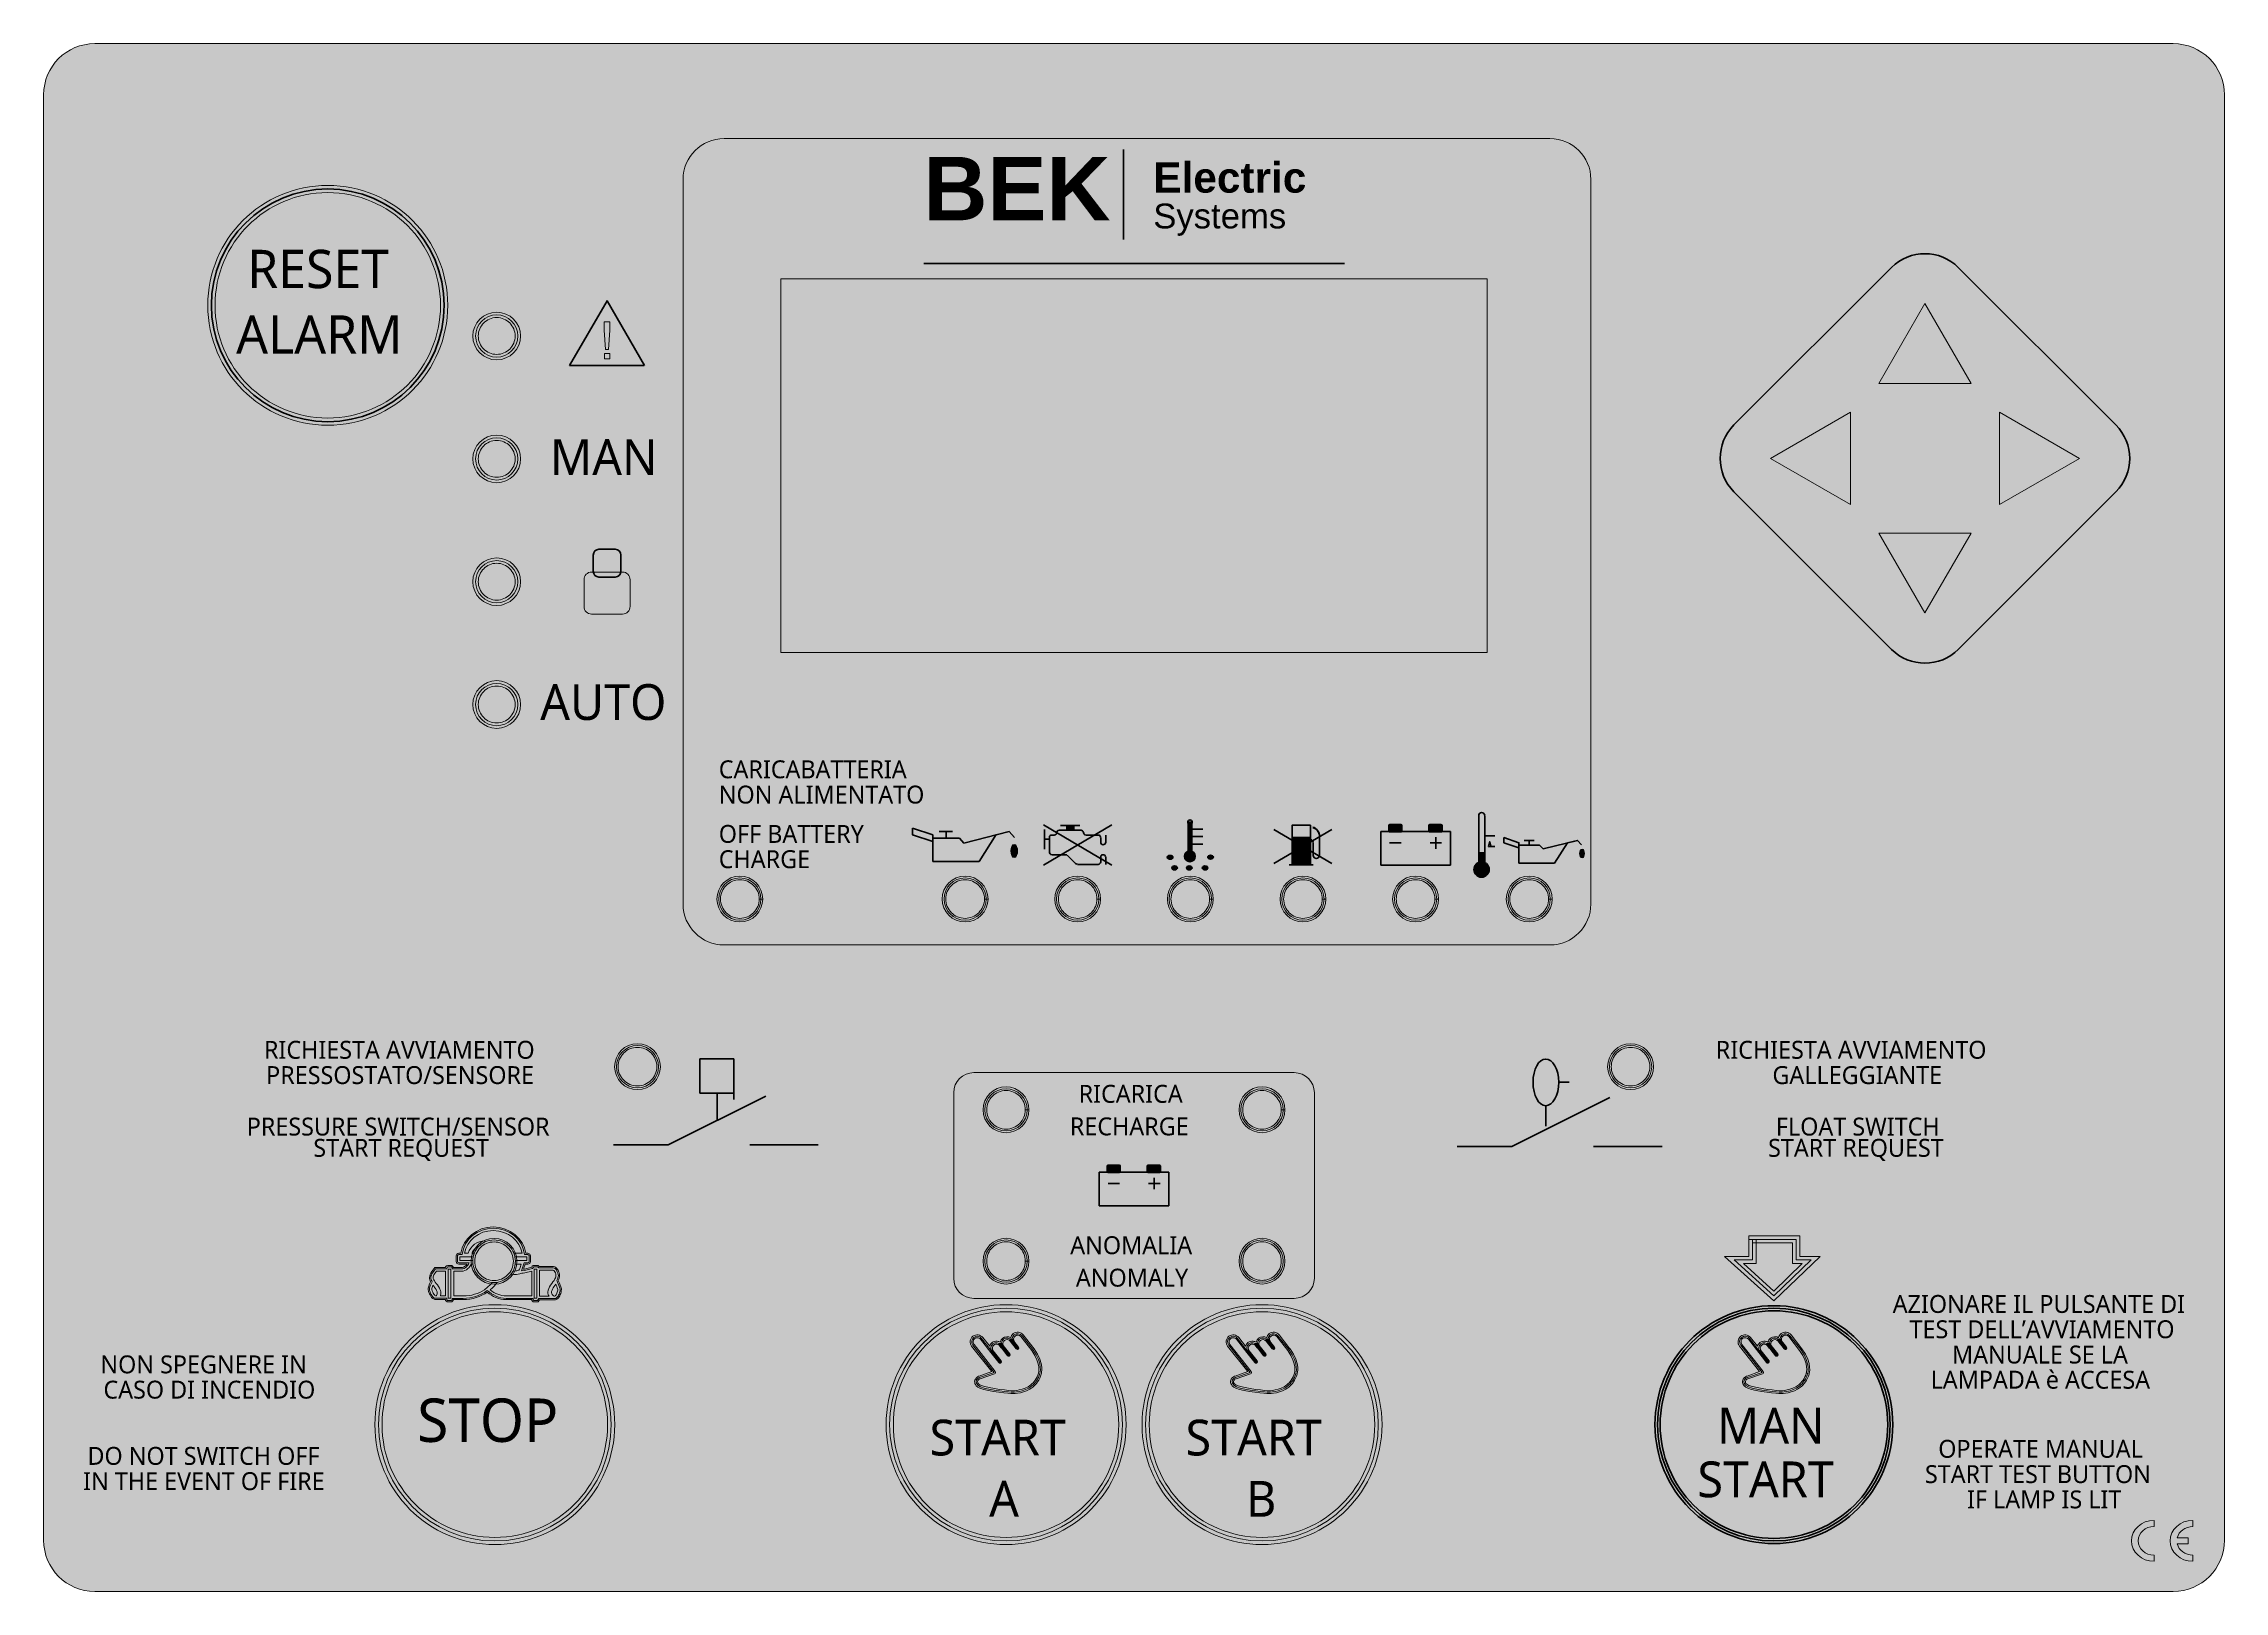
# Model space of a CAD drawing. Header units: millimetres. Extents: x 7 to 220, y 158 to 310.
import ezdxf

# ---------------------------------------------------------------- set-up
doc = ezdxf.new("R2010")
doc.units = ezdxf.units.MM
doc.header["$MEASUREMENT"] = 0
doc.layers.add('SI_Base new', color=7, linetype='Continuous', lineweight=0)

# ---------------------------------------------------------------- blocks, each defined once
blk = doc.blocks.new('Block_0')
at = {"layer": 'SI_Base new', "true_color": 0x1d1d1b, "transparency": 33554687}
h = blk.add_hatch(color=250, dxfattribs=at)
h.dxf.hatch_style = 2
edge = h.paths.add_edge_path()
edge.add_spline(control_points=[(99.23, 226.07), (99.23, 226.07), (99.06, 226.07), (99.06, 226.07), (99.06, 225.55), (98.84, 225.08), (98.5, 224.73), (98.16, 224.39), (97.69, 224.18), (97.17, 224.18), (96.65, 224.18), (96.18, 224.39), (95.83, 224.73), (95.49, 225.08), (95.28, 225.55), (95.28, 226.07), (95.28, 226.59), (95.49, 227.06), (95.83, 227.4), (96.18, 227.74), (96.65, 227.95), (97.17, 227.95), (97.69, 227.95), (98.16, 227.74), (98.5, 227.4), (98.84, 227.06), (99.06, 226.59), (99.06, 226.07), (99.06, 226.07), (99.23, 226.07), (99.23, 226.07), (99.23, 226.07), (99.41, 226.07), (99.41, 226.07), (99.41, 227.3), (98.41, 228.31), (97.17, 228.31), (95.93, 228.31), (94.93, 227.3), (94.93, 226.07), (94.93, 224.83), (95.93, 223.83), (97.17, 223.83), (98.41, 223.83), (99.41, 224.83), (99.41, 226.07), (99.41, 226.07), (99.23, 226.07), (99.23, 226.07), (99.23, 226.07), (99.23, 226.07), (99.23, 226.07)], knot_values=[0, 0, 0, 0, 1, 1, 1, 2, 2, 2, 3, 3, 3, 4, 4, 4, 5, 5, 5, 6, 6, 6, 7, 7, 7, 8, 8, 8, 9, 9, 9, 10, 10, 10, 11, 11, 11, 12, 12, 12, 13, 13, 13, 14, 14, 14, 15, 15, 15, 16, 16, 16, 17, 17, 17, 17], degree=3, periodic=0)
at = {"layer": 'SI_Base new', "true_color": 0x3abff0, "transparency": 33554687}
h = blk.add_hatch(color=133, dxfattribs=at)
h.dxf.hatch_style = 2
edge = h.paths.add_edge_path()
edge.add_spline(control_points=[(99.23, 226.07), (99.23, 224.93), (98.31, 224), (97.17, 224), (96.03, 224), (95.11, 224.93), (95.11, 226.07), (95.11, 227.21), (96.03, 228.13), (97.17, 228.13), (98.31, 228.13), (99.23, 227.21), (99.23, 226.07), (99.23, 226.07), (99.23, 226.07), (99.23, 226.07)], knot_values=[0, 0, 0, 0, 1, 1, 1, 2, 2, 2, 3, 3, 3, 4, 4, 4, 5, 5, 5, 5], degree=3, periodic=0)
at = {"layer": 'SI_Base new'}
for points, knots in [([(99.23, 226.07), (99.23, 226.07), (99.06, 226.07), (99.06, 226.07), (99.06, 225.55), (98.84, 225.08), (98.5, 224.73), (98.16, 224.39), (97.69, 224.18), (97.17, 224.18), (96.65, 224.18), (96.18, 224.39), (95.83, 224.73), (95.49, 225.08), (95.28, 225.55), (95.28, 226.07), (95.28, 226.59), (95.49, 227.06), (95.83, 227.4), (96.18, 227.74), (96.65, 227.95), (97.17, 227.95), (97.69, 227.95), (98.16, 227.74), (98.5, 227.4), (98.84, 227.06), (99.06, 226.59), (99.06, 226.07), (99.06, 226.07), (99.23, 226.07), (99.23, 226.07), (99.23, 226.07), (99.41, 226.07), (99.41, 226.07), (99.41, 227.3), (98.41, 228.31), (97.17, 228.31), (95.93, 228.31), (94.93, 227.3), (94.93, 226.07), (94.93, 224.83), (95.93, 223.83), (97.17, 223.83), (98.41, 223.83), (99.41, 224.83), (99.41, 226.07), (99.41, 226.07), (99.23, 226.07), (99.23, 226.07), (99.23, 226.07), (99.23, 226.07), (99.23, 226.07)], [0, 0, 0, 0, 1, 1, 1, 2, 2, 2, 3, 3, 3, 4, 4, 4, 5, 5, 5, 6, 6, 6, 7, 7, 7, 8, 8, 8, 9, 9, 9, 10, 10, 10, 11, 11, 11, 12, 12, 12, 13, 13, 13, 14, 14, 14, 15, 15, 15, 16, 16, 16, 17, 17, 17, 17]), ([(99.23, 226.07), (99.23, 224.93), (98.31, 224), (97.17, 224), (96.03, 224), (95.11, 224.93), (95.11, 226.07), (95.11, 227.21), (96.03, 228.13), (97.17, 228.13), (98.31, 228.13), (99.23, 227.21), (99.23, 226.07), (99.23, 226.07), (99.23, 226.07), (99.23, 226.07)], [0, 0, 0, 0, 1, 1, 1, 2, 2, 2, 3, 3, 3, 4, 4, 4, 5, 5, 5, 5])]:
    blk.add_open_spline(points, degree=3, knots=knots, dxfattribs=at)
blk = doc.blocks.new('Block_1')
at = {"layer": 'SI_Base new', "true_color": 0x1d1d1b, "transparency": 33554687}
h = blk.add_hatch(color=250, dxfattribs=at)
h.dxf.hatch_style = 2
edge = h.paths.add_edge_path()
edge.add_spline(control_points=[(110.23, 226.07), (110.23, 226.07), (110.05, 226.07), (110.05, 226.07), (110.05, 225.55), (109.84, 225.08), (109.5, 224.73), (109.16, 224.39), (108.69, 224.18), (108.17, 224.18), (107.65, 224.18), (107.18, 224.39), (106.83, 224.73), (106.49, 225.08), (106.28, 225.55), (106.28, 226.07), (106.28, 226.59), (106.49, 227.06), (106.83, 227.4), (107.18, 227.74), (107.65, 227.95), (108.17, 227.95), (108.69, 227.95), (109.16, 227.74), (109.5, 227.4), (109.84, 227.06), (110.05, 226.59), (110.05, 226.07), (110.05, 226.07), (110.23, 226.07), (110.23, 226.07), (110.23, 226.07), (110.41, 226.07), (110.41, 226.07), (110.41, 227.3), (109.4, 228.31), (108.17, 228.31), (106.93, 228.31), (105.93, 227.3), (105.93, 226.07), (105.93, 224.83), (106.93, 223.83), (108.17, 223.83), (109.4, 223.83), (110.41, 224.83), (110.41, 226.07), (110.41, 226.07), (110.23, 226.07), (110.23, 226.07), (110.23, 226.07), (110.23, 226.07), (110.23, 226.07)], knot_values=[0, 0, 0, 0, 1, 1, 1, 2, 2, 2, 3, 3, 3, 4, 4, 4, 5, 5, 5, 6, 6, 6, 7, 7, 7, 8, 8, 8, 9, 9, 9, 10, 10, 10, 11, 11, 11, 12, 12, 12, 13, 13, 13, 14, 14, 14, 15, 15, 15, 16, 16, 16, 17, 17, 17, 17], degree=3, periodic=0)
at = {"layer": 'SI_Base new', "true_color": 0x3abff0, "transparency": 33554687}
h = blk.add_hatch(color=133, dxfattribs=at)
h.dxf.hatch_style = 2
edge = h.paths.add_edge_path()
edge.add_spline(control_points=[(110.23, 226.07), (110.23, 224.93), (109.31, 224), (108.17, 224), (107.03, 224), (106.1, 224.93), (106.1, 226.07), (106.1, 227.21), (107.03, 228.13), (108.17, 228.13), (109.31, 228.13), (110.23, 227.21), (110.23, 226.07), (110.23, 226.07), (110.23, 226.07), (110.23, 226.07)], knot_values=[0, 0, 0, 0, 1, 1, 1, 2, 2, 2, 3, 3, 3, 4, 4, 4, 5, 5, 5, 5], degree=3, periodic=0)
at = {"layer": 'SI_Base new'}
for points, knots in [([(110.23, 226.07), (110.23, 226.07), (110.05, 226.07), (110.05, 226.07), (110.05, 225.55), (109.84, 225.08), (109.5, 224.73), (109.16, 224.39), (108.69, 224.18), (108.17, 224.18), (107.65, 224.18), (107.18, 224.39), (106.83, 224.73), (106.49, 225.08), (106.28, 225.55), (106.28, 226.07), (106.28, 226.59), (106.49, 227.06), (106.83, 227.4), (107.18, 227.74), (107.65, 227.95), (108.17, 227.95), (108.69, 227.95), (109.16, 227.74), (109.5, 227.4), (109.84, 227.06), (110.05, 226.59), (110.05, 226.07), (110.05, 226.07), (110.23, 226.07), (110.23, 226.07), (110.23, 226.07), (110.41, 226.07), (110.41, 226.07), (110.41, 227.3), (109.4, 228.31), (108.17, 228.31), (106.93, 228.31), (105.93, 227.3), (105.93, 226.07), (105.93, 224.83), (106.93, 223.83), (108.17, 223.83), (109.4, 223.83), (110.41, 224.83), (110.41, 226.07), (110.41, 226.07), (110.23, 226.07), (110.23, 226.07), (110.23, 226.07), (110.23, 226.07), (110.23, 226.07)], [0, 0, 0, 0, 1, 1, 1, 2, 2, 2, 3, 3, 3, 4, 4, 4, 5, 5, 5, 6, 6, 6, 7, 7, 7, 8, 8, 8, 9, 9, 9, 10, 10, 10, 11, 11, 11, 12, 12, 12, 13, 13, 13, 14, 14, 14, 15, 15, 15, 16, 16, 16, 17, 17, 17, 17]), ([(110.23, 226.07), (110.23, 224.93), (109.31, 224), (108.17, 224), (107.03, 224), (106.1, 224.93), (106.1, 226.07), (106.1, 227.21), (107.03, 228.13), (108.17, 228.13), (109.31, 228.13), (110.23, 227.21), (110.23, 226.07), (110.23, 226.07), (110.23, 226.07), (110.23, 226.07)], [0, 0, 0, 0, 1, 1, 1, 2, 2, 2, 3, 3, 3, 4, 4, 4, 5, 5, 5, 5])]:
    blk.add_open_spline(points, degree=3, knots=knots, dxfattribs=at)
blk = doc.blocks.new('Block_2')
at = {"layer": 'SI_Base new', "true_color": 0x1d1d1b, "transparency": 33554687}
h = blk.add_hatch(color=250, dxfattribs=at)
h.dxf.hatch_style = 2
edge = h.paths.add_edge_path()
edge.add_spline(control_points=[(121.23, 226.07), (121.23, 226.07), (121.05, 226.07), (121.05, 226.07), (121.05, 225.55), (120.84, 225.08), (120.5, 224.73), (120.16, 224.39), (119.69, 224.18), (119.17, 224.18), (118.65, 224.18), (118.18, 224.39), (117.83, 224.73), (117.49, 225.08), (117.28, 225.55), (117.28, 226.07), (117.28, 226.59), (117.49, 227.06), (117.83, 227.4), (118.18, 227.74), (118.65, 227.95), (119.17, 227.95), (119.69, 227.95), (120.16, 227.74), (120.5, 227.4), (120.84, 227.06), (121.05, 226.59), (121.05, 226.07), (121.05, 226.07), (121.23, 226.07), (121.23, 226.07), (121.23, 226.07), (121.41, 226.07), (121.41, 226.07), (121.41, 227.3), (120.41, 228.31), (119.17, 228.31), (117.93, 228.31), (116.93, 227.3), (116.93, 226.07), (116.93, 224.83), (117.93, 223.83), (119.17, 223.83), (120.41, 223.83), (121.41, 224.83), (121.41, 226.07), (121.41, 226.07), (121.23, 226.07), (121.23, 226.07), (121.23, 226.07), (121.23, 226.07), (121.23, 226.07)], knot_values=[0, 0, 0, 0, 1, 1, 1, 2, 2, 2, 3, 3, 3, 4, 4, 4, 5, 5, 5, 6, 6, 6, 7, 7, 7, 8, 8, 8, 9, 9, 9, 10, 10, 10, 11, 11, 11, 12, 12, 12, 13, 13, 13, 14, 14, 14, 15, 15, 15, 16, 16, 16, 17, 17, 17, 17], degree=3, periodic=0)
at = {"layer": 'SI_Base new', "true_color": 0x3abff0, "transparency": 33554687}
h = blk.add_hatch(color=133, dxfattribs=at)
h.dxf.hatch_style = 2
edge = h.paths.add_edge_path()
edge.add_spline(control_points=[(121.23, 226.07), (121.23, 224.93), (120.31, 224), (119.17, 224), (118.03, 224), (117.1, 224.93), (117.1, 226.07), (117.1, 227.21), (118.03, 228.13), (119.17, 228.13), (120.31, 228.13), (121.23, 227.21), (121.23, 226.07), (121.23, 226.07), (121.23, 226.07), (121.23, 226.07)], knot_values=[0, 0, 0, 0, 1, 1, 1, 2, 2, 2, 3, 3, 3, 4, 4, 4, 5, 5, 5, 5], degree=3, periodic=0)
at = {"layer": 'SI_Base new'}
for points, knots in [([(121.23, 226.07), (121.23, 226.07), (121.05, 226.07), (121.05, 226.07), (121.05, 225.55), (120.84, 225.08), (120.5, 224.73), (120.16, 224.39), (119.69, 224.18), (119.17, 224.18), (118.65, 224.18), (118.18, 224.39), (117.83, 224.73), (117.49, 225.08), (117.28, 225.55), (117.28, 226.07), (117.28, 226.59), (117.49, 227.06), (117.83, 227.4), (118.18, 227.74), (118.65, 227.95), (119.17, 227.95), (119.69, 227.95), (120.16, 227.74), (120.5, 227.4), (120.84, 227.06), (121.05, 226.59), (121.05, 226.07), (121.05, 226.07), (121.23, 226.07), (121.23, 226.07), (121.23, 226.07), (121.41, 226.07), (121.41, 226.07), (121.41, 227.3), (120.41, 228.31), (119.17, 228.31), (117.93, 228.31), (116.93, 227.3), (116.93, 226.07), (116.93, 224.83), (117.93, 223.83), (119.17, 223.83), (120.41, 223.83), (121.41, 224.83), (121.41, 226.07), (121.41, 226.07), (121.23, 226.07), (121.23, 226.07), (121.23, 226.07), (121.23, 226.07), (121.23, 226.07)], [0, 0, 0, 0, 1, 1, 1, 2, 2, 2, 3, 3, 3, 4, 4, 4, 5, 5, 5, 6, 6, 6, 7, 7, 7, 8, 8, 8, 9, 9, 9, 10, 10, 10, 11, 11, 11, 12, 12, 12, 13, 13, 13, 14, 14, 14, 15, 15, 15, 16, 16, 16, 17, 17, 17, 17]), ([(121.23, 226.07), (121.23, 224.93), (120.31, 224), (119.17, 224), (118.03, 224), (117.1, 224.93), (117.1, 226.07), (117.1, 227.21), (118.03, 228.13), (119.17, 228.13), (120.31, 228.13), (121.23, 227.21), (121.23, 226.07), (121.23, 226.07), (121.23, 226.07), (121.23, 226.07)], [0, 0, 0, 0, 1, 1, 1, 2, 2, 2, 3, 3, 3, 4, 4, 4, 5, 5, 5, 5])]:
    blk.add_open_spline(points, degree=3, knots=knots, dxfattribs=at)
blk = doc.blocks.new('Block_3')
at = {"layer": 'SI_Base new', "true_color": 0x1d1d1b, "transparency": 33554687}
h = blk.add_hatch(color=250, dxfattribs=at)
h.dxf.hatch_style = 2
edge = h.paths.add_edge_path()
edge.add_spline(control_points=[(132.23, 226.07), (132.23, 226.07), (132.05, 226.07), (132.05, 226.07), (132.05, 225.55), (131.84, 225.08), (131.5, 224.73), (131.16, 224.39), (130.69, 224.18), (130.17, 224.18), (129.65, 224.18), (129.18, 224.39), (128.83, 224.73), (128.49, 225.08), (128.28, 225.55), (128.28, 226.07), (128.28, 226.59), (128.49, 227.06), (128.83, 227.4), (129.18, 227.74), (129.65, 227.95), (130.17, 227.95), (130.69, 227.95), (131.16, 227.74), (131.5, 227.4), (131.84, 227.06), (132.05, 226.59), (132.05, 226.07), (132.05, 226.07), (132.23, 226.07), (132.23, 226.07), (132.23, 226.07), (132.41, 226.07), (132.41, 226.07), (132.41, 227.3), (131.41, 228.31), (130.17, 228.31), (128.93, 228.31), (127.93, 227.3), (127.93, 226.07), (127.93, 224.83), (128.93, 223.83), (130.17, 223.83), (131.41, 223.83), (132.41, 224.83), (132.41, 226.07), (132.41, 226.07), (132.23, 226.07), (132.23, 226.07), (132.23, 226.07), (132.23, 226.07), (132.23, 226.07)], knot_values=[0, 0, 0, 0, 1, 1, 1, 2, 2, 2, 3, 3, 3, 4, 4, 4, 5, 5, 5, 6, 6, 6, 7, 7, 7, 8, 8, 8, 9, 9, 9, 10, 10, 10, 11, 11, 11, 12, 12, 12, 13, 13, 13, 14, 14, 14, 15, 15, 15, 16, 16, 16, 17, 17, 17, 17], degree=3, periodic=0)
at = {"layer": 'SI_Base new', "true_color": 0x3abff0, "transparency": 33554687}
h = blk.add_hatch(color=133, dxfattribs=at)
h.dxf.hatch_style = 2
edge = h.paths.add_edge_path()
edge.add_spline(control_points=[(132.23, 226.07), (132.23, 224.93), (131.31, 224), (130.17, 224), (129.03, 224), (128.1, 224.93), (128.1, 226.07), (128.1, 227.21), (129.03, 228.13), (130.17, 228.13), (131.31, 228.13), (132.23, 227.21), (132.23, 226.07), (132.23, 226.07), (132.23, 226.07), (132.23, 226.07)], knot_values=[0, 0, 0, 0, 1, 1, 1, 2, 2, 2, 3, 3, 3, 4, 4, 4, 5, 5, 5, 5], degree=3, periodic=0)
at = {"layer": 'SI_Base new'}
for points, knots in [([(132.23, 226.07), (132.23, 226.07), (132.05, 226.07), (132.05, 226.07), (132.05, 225.55), (131.84, 225.08), (131.5, 224.73), (131.16, 224.39), (130.69, 224.18), (130.17, 224.18), (129.65, 224.18), (129.18, 224.39), (128.83, 224.73), (128.49, 225.08), (128.28, 225.55), (128.28, 226.07), (128.28, 226.59), (128.49, 227.06), (128.83, 227.4), (129.18, 227.74), (129.65, 227.95), (130.17, 227.95), (130.69, 227.95), (131.16, 227.74), (131.5, 227.4), (131.84, 227.06), (132.05, 226.59), (132.05, 226.07), (132.05, 226.07), (132.23, 226.07), (132.23, 226.07), (132.23, 226.07), (132.41, 226.07), (132.41, 226.07), (132.41, 227.3), (131.41, 228.31), (130.17, 228.31), (128.93, 228.31), (127.93, 227.3), (127.93, 226.07), (127.93, 224.83), (128.93, 223.83), (130.17, 223.83), (131.41, 223.83), (132.41, 224.83), (132.41, 226.07), (132.41, 226.07), (132.23, 226.07), (132.23, 226.07), (132.23, 226.07), (132.23, 226.07), (132.23, 226.07)], [0, 0, 0, 0, 1, 1, 1, 2, 2, 2, 3, 3, 3, 4, 4, 4, 5, 5, 5, 6, 6, 6, 7, 7, 7, 8, 8, 8, 9, 9, 9, 10, 10, 10, 11, 11, 11, 12, 12, 12, 13, 13, 13, 14, 14, 14, 15, 15, 15, 16, 16, 16, 17, 17, 17, 17]), ([(132.23, 226.07), (132.23, 224.93), (131.31, 224), (130.17, 224), (129.03, 224), (128.1, 224.93), (128.1, 226.07), (128.1, 227.21), (129.03, 228.13), (130.17, 228.13), (131.31, 228.13), (132.23, 227.21), (132.23, 226.07), (132.23, 226.07), (132.23, 226.07), (132.23, 226.07)], [0, 0, 0, 0, 1, 1, 1, 2, 2, 2, 3, 3, 3, 4, 4, 4, 5, 5, 5, 5])]:
    blk.add_open_spline(points, degree=3, knots=knots, dxfattribs=at)
blk = doc.blocks.new('Block_4')
at = {"layer": 'SI_Base new', "true_color": 0x1d1d1b, "transparency": 33554687}
h = blk.add_hatch(color=250, dxfattribs=at)
h.dxf.hatch_style = 2
edge = h.paths.add_edge_path()
edge.add_spline(control_points=[(143.23, 226.07), (143.23, 226.07), (143.05, 226.07), (143.05, 226.07), (143.05, 225.55), (142.84, 225.08), (142.5, 224.73), (142.16, 224.39), (141.69, 224.18), (141.17, 224.18), (140.65, 224.18), (140.17, 224.39), (139.83, 224.73), (139.49, 225.08), (139.28, 225.55), (139.28, 226.07), (139.28, 226.59), (139.49, 227.06), (139.83, 227.4), (140.17, 227.74), (140.65, 227.95), (141.17, 227.95), (141.69, 227.95), (142.16, 227.74), (142.5, 227.4), (142.84, 227.06), (143.05, 226.59), (143.05, 226.07), (143.05, 226.07), (143.23, 226.07), (143.23, 226.07), (143.23, 226.07), (143.41, 226.07), (143.41, 226.07), (143.41, 227.3), (142.4, 228.31), (141.17, 228.31), (139.93, 228.31), (138.93, 227.3), (138.93, 226.07), (138.93, 224.83), (139.93, 223.83), (141.17, 223.83), (142.4, 223.83), (143.41, 224.83), (143.41, 226.07), (143.41, 226.07), (143.23, 226.07), (143.23, 226.07), (143.23, 226.07), (143.23, 226.07), (143.23, 226.07)], knot_values=[0, 0, 0, 0, 1, 1, 1, 2, 2, 2, 3, 3, 3, 4, 4, 4, 5, 5, 5, 6, 6, 6, 7, 7, 7, 8, 8, 8, 9, 9, 9, 10, 10, 10, 11, 11, 11, 12, 12, 12, 13, 13, 13, 14, 14, 14, 15, 15, 15, 16, 16, 16, 17, 17, 17, 17], degree=3, periodic=0)
at = {"layer": 'SI_Base new', "true_color": 0x3abff0, "transparency": 33554687}
h = blk.add_hatch(color=133, dxfattribs=at)
h.dxf.hatch_style = 2
edge = h.paths.add_edge_path()
edge.add_spline(control_points=[(143.23, 226.07), (143.23, 224.93), (142.31, 224), (141.17, 224), (140.03, 224), (139.1, 224.93), (139.1, 226.07), (139.1, 227.21), (140.03, 228.13), (141.17, 228.13), (142.31, 228.13), (143.23, 227.21), (143.23, 226.07), (143.23, 226.07), (143.23, 226.07), (143.23, 226.07)], knot_values=[0, 0, 0, 0, 1, 1, 1, 2, 2, 2, 3, 3, 3, 4, 4, 4, 5, 5, 5, 5], degree=3, periodic=0)
at = {"layer": 'SI_Base new'}
for points, knots in [([(143.23, 226.07), (143.23, 226.07), (143.05, 226.07), (143.05, 226.07), (143.05, 225.55), (142.84, 225.08), (142.5, 224.73), (142.16, 224.39), (141.69, 224.18), (141.17, 224.18), (140.65, 224.18), (140.17, 224.39), (139.83, 224.73), (139.49, 225.08), (139.28, 225.55), (139.28, 226.07), (139.28, 226.59), (139.49, 227.06), (139.83, 227.4), (140.17, 227.74), (140.65, 227.95), (141.17, 227.95), (141.69, 227.95), (142.16, 227.74), (142.5, 227.4), (142.84, 227.06), (143.05, 226.59), (143.05, 226.07), (143.05, 226.07), (143.23, 226.07), (143.23, 226.07), (143.23, 226.07), (143.41, 226.07), (143.41, 226.07), (143.41, 227.3), (142.4, 228.31), (141.17, 228.31), (139.93, 228.31), (138.93, 227.3), (138.93, 226.07), (138.93, 224.83), (139.93, 223.83), (141.17, 223.83), (142.4, 223.83), (143.41, 224.83), (143.41, 226.07), (143.41, 226.07), (143.23, 226.07), (143.23, 226.07), (143.23, 226.07), (143.23, 226.07), (143.23, 226.07)], [0, 0, 0, 0, 1, 1, 1, 2, 2, 2, 3, 3, 3, 4, 4, 4, 5, 5, 5, 6, 6, 6, 7, 7, 7, 8, 8, 8, 9, 9, 9, 10, 10, 10, 11, 11, 11, 12, 12, 12, 13, 13, 13, 14, 14, 14, 15, 15, 15, 16, 16, 16, 17, 17, 17, 17]), ([(143.23, 226.07), (143.23, 224.93), (142.31, 224), (141.17, 224), (140.03, 224), (139.1, 224.93), (139.1, 226.07), (139.1, 227.21), (140.03, 228.13), (141.17, 228.13), (142.31, 228.13), (143.23, 227.21), (143.23, 226.07), (143.23, 226.07), (143.23, 226.07), (143.23, 226.07)], [0, 0, 0, 0, 1, 1, 1, 2, 2, 2, 3, 3, 3, 4, 4, 4, 5, 5, 5, 5])]:
    blk.add_open_spline(points, degree=3, knots=knots, dxfattribs=at)
blk = doc.blocks.new('Block_5')
at = {"layer": 'SI_Base new', "true_color": 0x1d1d1b, "transparency": 33554687}
h = blk.add_hatch(color=250, dxfattribs=at)
h.dxf.hatch_style = 2
edge = h.paths.add_edge_path()
edge.add_spline(control_points=[(154.33, 226.07), (154.33, 226.07), (154.16, 226.07), (154.16, 226.07), (154.16, 225.55), (153.95, 225.08), (153.6, 224.73), (153.26, 224.39), (152.79, 224.18), (152.27, 224.18), (151.75, 224.18), (151.28, 224.39), (150.94, 224.73), (150.59, 225.08), (150.38, 225.55), (150.38, 226.07), (150.38, 226.59), (150.59, 227.06), (150.94, 227.4), (151.28, 227.74), (151.75, 227.95), (152.27, 227.95), (152.79, 227.95), (153.26, 227.74), (153.6, 227.4), (153.95, 227.06), (154.16, 226.59), (154.16, 226.07), (154.16, 226.07), (154.33, 226.07), (154.33, 226.07), (154.33, 226.07), (154.51, 226.07), (154.51, 226.07), (154.51, 227.3), (153.51, 228.31), (152.27, 228.31), (151.03, 228.31), (150.03, 227.3), (150.03, 226.07), (150.03, 224.83), (151.03, 223.83), (152.27, 223.83), (153.51, 223.83), (154.51, 224.83), (154.51, 226.07), (154.51, 226.07), (154.33, 226.07), (154.33, 226.07), (154.33, 226.07), (154.33, 226.07), (154.33, 226.07)], knot_values=[0, 0, 0, 0, 1, 1, 1, 2, 2, 2, 3, 3, 3, 4, 4, 4, 5, 5, 5, 6, 6, 6, 7, 7, 7, 8, 8, 8, 9, 9, 9, 10, 10, 10, 11, 11, 11, 12, 12, 12, 13, 13, 13, 14, 14, 14, 15, 15, 15, 16, 16, 16, 17, 17, 17, 17], degree=3, periodic=0)
at = {"layer": 'SI_Base new', "true_color": 0x3abff0, "transparency": 33554687}
h = blk.add_hatch(color=133, dxfattribs=at)
h.dxf.hatch_style = 2
edge = h.paths.add_edge_path()
edge.add_spline(control_points=[(154.33, 226.07), (154.33, 224.93), (153.41, 224), (152.27, 224), (151.13, 224), (150.21, 224.93), (150.21, 226.07), (150.21, 227.21), (151.13, 228.13), (152.27, 228.13), (153.41, 228.13), (154.33, 227.21), (154.33, 226.07), (154.33, 226.07), (154.33, 226.07), (154.33, 226.07)], knot_values=[0, 0, 0, 0, 1, 1, 1, 2, 2, 2, 3, 3, 3, 4, 4, 4, 5, 5, 5, 5], degree=3, periodic=0)
at = {"layer": 'SI_Base new'}
for points, knots in [([(154.33, 226.07), (154.33, 226.07), (154.16, 226.07), (154.16, 226.07), (154.16, 225.55), (153.95, 225.08), (153.6, 224.73), (153.26, 224.39), (152.79, 224.18), (152.27, 224.18), (151.75, 224.18), (151.28, 224.39), (150.94, 224.73), (150.59, 225.08), (150.38, 225.55), (150.38, 226.07), (150.38, 226.59), (150.59, 227.06), (150.94, 227.4), (151.28, 227.74), (151.75, 227.95), (152.27, 227.95), (152.79, 227.95), (153.26, 227.74), (153.6, 227.4), (153.95, 227.06), (154.16, 226.59), (154.16, 226.07), (154.16, 226.07), (154.33, 226.07), (154.33, 226.07), (154.33, 226.07), (154.51, 226.07), (154.51, 226.07), (154.51, 227.3), (153.51, 228.31), (152.27, 228.31), (151.03, 228.31), (150.03, 227.3), (150.03, 226.07), (150.03, 224.83), (151.03, 223.83), (152.27, 223.83), (153.51, 223.83), (154.51, 224.83), (154.51, 226.07), (154.51, 226.07), (154.33, 226.07), (154.33, 226.07), (154.33, 226.07), (154.33, 226.07), (154.33, 226.07)], [0, 0, 0, 0, 1, 1, 1, 2, 2, 2, 3, 3, 3, 4, 4, 4, 5, 5, 5, 6, 6, 6, 7, 7, 7, 8, 8, 8, 9, 9, 9, 10, 10, 10, 11, 11, 11, 12, 12, 12, 13, 13, 13, 14, 14, 14, 15, 15, 15, 16, 16, 16, 17, 17, 17, 17]), ([(154.33, 226.07), (154.33, 224.93), (153.41, 224), (152.27, 224), (151.13, 224), (150.21, 224.93), (150.21, 226.07), (150.21, 227.21), (151.13, 228.13), (152.27, 228.13), (153.41, 228.13), (154.33, 227.21), (154.33, 226.07), (154.33, 226.07), (154.33, 226.07), (154.33, 226.07)], [0, 0, 0, 0, 1, 1, 1, 2, 2, 2, 3, 3, 3, 4, 4, 4, 5, 5, 5, 5])]:
    blk.add_open_spline(points, degree=3, knots=knots, dxfattribs=at)
blk = doc.blocks.new('Block_6')
at = {"layer": 'SI_Base new', "true_color": 0x1d1d1b, "transparency": 33554687}
h = blk.add_hatch(color=250, dxfattribs=at)
h.dxf.hatch_style = 2
edge = h.paths.add_edge_path()
edge.add_spline(control_points=[(77.23, 226.07), (77.23, 226.07), (77.06, 226.07), (77.06, 226.07), (77.06, 225.55), (76.85, 225.08), (76.5, 224.73), (76.16, 224.39), (75.69, 224.18), (75.17, 224.18), (74.65, 224.18), (74.18, 224.39), (73.83, 224.73), (73.49, 225.08), (73.28, 225.55), (73.28, 226.07), (73.28, 226.59), (73.49, 227.06), (73.83, 227.4), (74.18, 227.74), (74.65, 227.95), (75.17, 227.95), (75.69, 227.95), (76.16, 227.74), (76.5, 227.4), (76.85, 227.06), (77.06, 226.59), (77.06, 226.07), (77.06, 226.07), (77.23, 226.07), (77.23, 226.07), (77.23, 226.07), (77.41, 226.07), (77.41, 226.07), (77.41, 227.3), (76.41, 228.31), (75.17, 228.31), (73.93, 228.31), (72.93, 227.3), (72.93, 226.07), (72.93, 224.83), (73.93, 223.83), (75.17, 223.83), (76.41, 223.83), (77.41, 224.83), (77.41, 226.07), (77.41, 226.07), (77.23, 226.07), (77.23, 226.07), (77.23, 226.07), (77.23, 226.07), (77.23, 226.07)], knot_values=[0, 0, 0, 0, 1, 1, 1, 2, 2, 2, 3, 3, 3, 4, 4, 4, 5, 5, 5, 6, 6, 6, 7, 7, 7, 8, 8, 8, 9, 9, 9, 10, 10, 10, 11, 11, 11, 12, 12, 12, 13, 13, 13, 14, 14, 14, 15, 15, 15, 16, 16, 16, 17, 17, 17, 17], degree=3, periodic=0)
at = {"layer": 'SI_Base new', "true_color": 0x3abff0, "transparency": 33554687}
h = blk.add_hatch(color=133, dxfattribs=at)
h.dxf.hatch_style = 2
edge = h.paths.add_edge_path()
edge.add_spline(control_points=[(77.23, 226.07), (77.23, 224.93), (76.31, 224), (75.17, 224), (74.03, 224), (73.11, 224.93), (73.11, 226.07), (73.11, 227.21), (74.03, 228.13), (75.17, 228.13), (76.31, 228.13), (77.23, 227.21), (77.23, 226.07), (77.23, 226.07), (77.23, 226.07), (77.23, 226.07)], knot_values=[0, 0, 0, 0, 1, 1, 1, 2, 2, 2, 3, 3, 3, 4, 4, 4, 5, 5, 5, 5], degree=3, periodic=0)
at = {"layer": 'SI_Base new'}
for points, knots in [([(77.23, 226.07), (77.23, 226.07), (77.06, 226.07), (77.06, 226.07), (77.06, 225.55), (76.85, 225.08), (76.5, 224.73), (76.16, 224.39), (75.69, 224.18), (75.17, 224.18), (74.65, 224.18), (74.18, 224.39), (73.83, 224.73), (73.49, 225.08), (73.28, 225.55), (73.28, 226.07), (73.28, 226.59), (73.49, 227.06), (73.83, 227.4), (74.18, 227.74), (74.65, 227.95), (75.17, 227.95), (75.69, 227.95), (76.16, 227.74), (76.5, 227.4), (76.85, 227.06), (77.06, 226.59), (77.06, 226.07), (77.06, 226.07), (77.23, 226.07), (77.23, 226.07), (77.23, 226.07), (77.41, 226.07), (77.41, 226.07), (77.41, 227.3), (76.41, 228.31), (75.17, 228.31), (73.93, 228.31), (72.93, 227.3), (72.93, 226.07), (72.93, 224.83), (73.93, 223.83), (75.17, 223.83), (76.41, 223.83), (77.41, 224.83), (77.41, 226.07), (77.41, 226.07), (77.23, 226.07), (77.23, 226.07), (77.23, 226.07), (77.23, 226.07), (77.23, 226.07)], [0, 0, 0, 0, 1, 1, 1, 2, 2, 2, 3, 3, 3, 4, 4, 4, 5, 5, 5, 6, 6, 6, 7, 7, 7, 8, 8, 8, 9, 9, 9, 10, 10, 10, 11, 11, 11, 12, 12, 12, 13, 13, 13, 14, 14, 14, 15, 15, 15, 16, 16, 16, 17, 17, 17, 17]), ([(77.23, 226.07), (77.23, 224.93), (76.31, 224), (75.17, 224), (74.03, 224), (73.11, 224.93), (73.11, 226.07), (73.11, 227.21), (74.03, 228.13), (75.17, 228.13), (76.31, 228.13), (77.23, 227.21), (77.23, 226.07), (77.23, 226.07), (77.23, 226.07), (77.23, 226.07)], [0, 0, 0, 0, 1, 1, 1, 2, 2, 2, 3, 3, 3, 4, 4, 4, 5, 5, 5, 5])]:
    blk.add_open_spline(points, degree=3, knots=knots, dxfattribs=at)
blk = doc.blocks.new('Block_7')
at = {"layer": 'SI_Base new', "true_color": 0x1d1d1b, "transparency": 33554687}
h = blk.add_hatch(color=250, dxfattribs=at)
h.dxf.hatch_style = 2
edge = h.paths.add_edge_path()
edge.add_spline(control_points=[(103.23, 205.48), (103.23, 205.48), (103.05, 205.48), (103.05, 205.48), (103.05, 204.96), (102.84, 204.48), (102.5, 204.14), (102.16, 203.8), (101.69, 203.59), (101.17, 203.59), (100.65, 203.59), (100.18, 203.8), (99.83, 204.14), (99.49, 204.48), (99.28, 204.96), (99.28, 205.48), (99.28, 206), (99.49, 206.47), (99.83, 206.81), (100.18, 207.15), (100.65, 207.36), (101.17, 207.36), (101.69, 207.36), (102.16, 207.15), (102.5, 206.81), (102.84, 206.47), (103.05, 206), (103.05, 205.48), (103.05, 205.48), (103.23, 205.48), (103.23, 205.48), (103.23, 205.48), (103.41, 205.48), (103.41, 205.48), (103.41, 206.71), (102.4, 207.72), (101.17, 207.72), (99.93, 207.72), (98.93, 206.71), (98.93, 205.48), (98.93, 204.24), (99.93, 203.24), (101.17, 203.24), (102.4, 203.24), (103.41, 204.24), (103.41, 205.48), (103.41, 205.48), (103.23, 205.48), (103.23, 205.48), (103.23, 205.48), (103.23, 205.48), (103.23, 205.48)], knot_values=[0, 0, 0, 0, 1, 1, 1, 2, 2, 2, 3, 3, 3, 4, 4, 4, 5, 5, 5, 6, 6, 6, 7, 7, 7, 8, 8, 8, 9, 9, 9, 10, 10, 10, 11, 11, 11, 12, 12, 12, 13, 13, 13, 14, 14, 14, 15, 15, 15, 16, 16, 16, 17, 17, 17, 17], degree=3, periodic=0)
at = {"layer": 'SI_Base new', "true_color": 0x3abff0, "transparency": 33554687}
h = blk.add_hatch(color=133, dxfattribs=at)
h.dxf.hatch_style = 2
edge = h.paths.add_edge_path()
edge.add_spline(control_points=[(103.23, 205.48), (103.23, 204.34), (102.31, 203.41), (101.17, 203.41), (100.03, 203.41), (99.1, 204.34), (99.1, 205.48), (99.1, 206.62), (100.03, 207.54), (101.17, 207.54), (102.31, 207.54), (103.23, 206.62), (103.23, 205.48), (103.23, 205.48), (103.23, 205.48), (103.23, 205.48)], knot_values=[0, 0, 0, 0, 1, 1, 1, 2, 2, 2, 3, 3, 3, 4, 4, 4, 5, 5, 5, 5], degree=3, periodic=0)
at = {"layer": 'SI_Base new'}
for points, knots in [([(103.23, 205.48), (103.23, 205.48), (103.05, 205.48), (103.05, 205.48), (103.05, 204.96), (102.84, 204.48), (102.5, 204.14), (102.16, 203.8), (101.69, 203.59), (101.17, 203.59), (100.65, 203.59), (100.18, 203.8), (99.83, 204.14), (99.49, 204.48), (99.28, 204.96), (99.28, 205.48), (99.28, 206), (99.49, 206.47), (99.83, 206.81), (100.18, 207.15), (100.65, 207.36), (101.17, 207.36), (101.69, 207.36), (102.16, 207.15), (102.5, 206.81), (102.84, 206.47), (103.05, 206), (103.05, 205.48), (103.05, 205.48), (103.23, 205.48), (103.23, 205.48), (103.23, 205.48), (103.41, 205.48), (103.41, 205.48), (103.41, 206.71), (102.4, 207.72), (101.17, 207.72), (99.93, 207.72), (98.93, 206.71), (98.93, 205.48), (98.93, 204.24), (99.93, 203.24), (101.17, 203.24), (102.4, 203.24), (103.41, 204.24), (103.41, 205.48), (103.41, 205.48), (103.23, 205.48), (103.23, 205.48), (103.23, 205.48), (103.23, 205.48), (103.23, 205.48)], [0, 0, 0, 0, 1, 1, 1, 2, 2, 2, 3, 3, 3, 4, 4, 4, 5, 5, 5, 6, 6, 6, 7, 7, 7, 8, 8, 8, 9, 9, 9, 10, 10, 10, 11, 11, 11, 12, 12, 12, 13, 13, 13, 14, 14, 14, 15, 15, 15, 16, 16, 16, 17, 17, 17, 17]), ([(103.23, 205.48), (103.23, 204.34), (102.31, 203.41), (101.17, 203.41), (100.03, 203.41), (99.1, 204.34), (99.1, 205.48), (99.1, 206.62), (100.03, 207.54), (101.17, 207.54), (102.31, 207.54), (103.23, 206.62), (103.23, 205.48), (103.23, 205.48), (103.23, 205.48), (103.23, 205.48)], [0, 0, 0, 0, 1, 1, 1, 2, 2, 2, 3, 3, 3, 4, 4, 4, 5, 5, 5, 5])]:
    blk.add_open_spline(points, degree=3, knots=knots, dxfattribs=at)
blk = doc.blocks.new('Block_8')
at = {"layer": 'SI_Base new', "true_color": 0x1d1d1b, "transparency": 33554687}
h = blk.add_hatch(color=250, dxfattribs=at)
h.dxf.hatch_style = 2
edge = h.paths.add_edge_path()
edge.add_spline(control_points=[(128.23, 205.48), (128.23, 205.48), (128.05, 205.48), (128.05, 205.48), (128.05, 204.96), (127.84, 204.48), (127.5, 204.14), (127.16, 203.8), (126.69, 203.59), (126.17, 203.59), (125.65, 203.59), (125.18, 203.8), (124.83, 204.14), (124.49, 204.48), (124.28, 204.96), (124.28, 205.48), (124.28, 206), (124.49, 206.47), (124.83, 206.81), (125.18, 207.15), (125.65, 207.36), (126.17, 207.36), (126.69, 207.36), (127.16, 207.15), (127.5, 206.81), (127.84, 206.47), (128.05, 206), (128.05, 205.48), (128.05, 205.48), (128.23, 205.48), (128.23, 205.48), (128.23, 205.48), (128.41, 205.48), (128.41, 205.48), (128.41, 206.71), (127.41, 207.72), (126.17, 207.72), (124.93, 207.72), (123.93, 206.71), (123.93, 205.48), (123.93, 204.24), (124.93, 203.24), (126.17, 203.24), (127.41, 203.24), (128.41, 204.24), (128.41, 205.48), (128.41, 205.48), (128.23, 205.48), (128.23, 205.48), (128.23, 205.48), (128.23, 205.48), (128.23, 205.48)], knot_values=[0, 0, 0, 0, 1, 1, 1, 2, 2, 2, 3, 3, 3, 4, 4, 4, 5, 5, 5, 6, 6, 6, 7, 7, 7, 8, 8, 8, 9, 9, 9, 10, 10, 10, 11, 11, 11, 12, 12, 12, 13, 13, 13, 14, 14, 14, 15, 15, 15, 16, 16, 16, 17, 17, 17, 17], degree=3, periodic=0)
at = {"layer": 'SI_Base new', "true_color": 0x3abff0, "transparency": 33554687}
h = blk.add_hatch(color=133, dxfattribs=at)
h.dxf.hatch_style = 2
edge = h.paths.add_edge_path()
edge.add_spline(control_points=[(128.23, 205.48), (128.23, 204.34), (127.31, 203.41), (126.17, 203.41), (125.03, 203.41), (124.1, 204.34), (124.1, 205.48), (124.1, 206.62), (125.03, 207.54), (126.17, 207.54), (127.31, 207.54), (128.23, 206.62), (128.23, 205.48), (128.23, 205.48), (128.23, 205.48), (128.23, 205.48)], knot_values=[0, 0, 0, 0, 1, 1, 1, 2, 2, 2, 3, 3, 3, 4, 4, 4, 5, 5, 5, 5], degree=3, periodic=0)
at = {"layer": 'SI_Base new'}
for points, knots in [([(128.23, 205.48), (128.23, 205.48), (128.05, 205.48), (128.05, 205.48), (128.05, 204.96), (127.84, 204.48), (127.5, 204.14), (127.16, 203.8), (126.69, 203.59), (126.17, 203.59), (125.65, 203.59), (125.18, 203.8), (124.83, 204.14), (124.49, 204.48), (124.28, 204.96), (124.28, 205.48), (124.28, 206), (124.49, 206.47), (124.83, 206.81), (125.18, 207.15), (125.65, 207.36), (126.17, 207.36), (126.69, 207.36), (127.16, 207.15), (127.5, 206.81), (127.84, 206.47), (128.05, 206), (128.05, 205.48), (128.05, 205.48), (128.23, 205.48), (128.23, 205.48), (128.23, 205.48), (128.41, 205.48), (128.41, 205.48), (128.41, 206.71), (127.41, 207.72), (126.17, 207.72), (124.93, 207.72), (123.93, 206.71), (123.93, 205.48), (123.93, 204.24), (124.93, 203.24), (126.17, 203.24), (127.41, 203.24), (128.41, 204.24), (128.41, 205.48), (128.41, 205.48), (128.23, 205.48), (128.23, 205.48), (128.23, 205.48), (128.23, 205.48), (128.23, 205.48)], [0, 0, 0, 0, 1, 1, 1, 2, 2, 2, 3, 3, 3, 4, 4, 4, 5, 5, 5, 6, 6, 6, 7, 7, 7, 8, 8, 8, 9, 9, 9, 10, 10, 10, 11, 11, 11, 12, 12, 12, 13, 13, 13, 14, 14, 14, 15, 15, 15, 16, 16, 16, 17, 17, 17, 17]), ([(128.23, 205.48), (128.23, 204.34), (127.31, 203.41), (126.17, 203.41), (125.03, 203.41), (124.1, 204.34), (124.1, 205.48), (124.1, 206.62), (125.03, 207.54), (126.17, 207.54), (127.31, 207.54), (128.23, 206.62), (128.23, 205.48), (128.23, 205.48), (128.23, 205.48), (128.23, 205.48)], [0, 0, 0, 0, 1, 1, 1, 2, 2, 2, 3, 3, 3, 4, 4, 4, 5, 5, 5, 5])]:
    blk.add_open_spline(points, degree=3, knots=knots, dxfattribs=at)
blk = doc.blocks.new('Block_9')
at = {"layer": 'SI_Base new', "true_color": 0x1d1d1b, "transparency": 33554687}
h = blk.add_hatch(color=250, dxfattribs=at)
h.dxf.hatch_style = 2
h.paths.add_polyline_path([(174.08, 192.82), (174.08, 192.47), (177.99, 192.47), (177.99, 190.45), (178.93, 190.45), (176.15, 187.77), (173.19, 190.45), (174.44, 190.45), (174.44, 192.82), (174.08, 192.82), (174.08, 192.47), (174.08, 192.82), (173.73, 192.82), (173.73, 191.16), (171.35, 191.16), (176.16, 186.81), (180.68, 191.16), (178.7, 191.16), (178.7, 193.18), (173.73, 193.18), (173.73, 192.82)])
at = {"layer": 'SI_Base new', "true_color": 0x3abff0, "transparency": 33554687}
h = blk.add_hatch(color=133, dxfattribs=at)
h.dxf.hatch_style = 2
h.paths.add_polyline_path([(174.08, 192.82), (178.35, 192.82), (178.35, 190.81), (179.8, 190.81), (176.16, 187.29), (172.27, 190.81), (174.08, 190.81)])
at = {"layer": 'SI_Base new'}
for points in [[(174.08, 192.82), (174.08, 192.47), (177.99, 192.47), (177.99, 190.45), (178.93, 190.45), (176.15, 187.77), (173.19, 190.45), (174.44, 190.45), (174.44, 192.82), (174.08, 192.82), (174.08, 192.47), (174.08, 192.82), (173.73, 192.82), (173.73, 191.16), (171.35, 191.16), (176.16, 186.81), (180.68, 191.16), (178.7, 191.16), (178.7, 193.18), (173.73, 193.18), (173.73, 192.82), (174.08, 192.82)], [(174.08, 192.82), (178.35, 192.82), (178.35, 190.81), (179.8, 190.81), (176.16, 187.29), (172.27, 190.81), (174.08, 190.81), (174.08, 192.82)]]:
    blk.add_lwpolyline(points, close=True, dxfattribs=at)
blk = doc.blocks.new('Block_10')
at = {"layer": 'SI_Base new', "true_color": 0x1d1d1b, "transparency": 33554687}
h = blk.add_hatch(color=250, dxfattribs=at)
h.dxf.hatch_style = 2
edge = h.paths.add_edge_path()
edge.add_spline(control_points=[(103.23, 190.69), (103.23, 190.69), (103.05, 190.69), (103.05, 190.69), (103.05, 190.17), (102.84, 189.7), (102.5, 189.36), (102.16, 189.02), (101.69, 188.81), (101.17, 188.81), (100.65, 188.81), (100.18, 189.02), (99.83, 189.36), (99.49, 189.7), (99.28, 190.17), (99.28, 190.69), (99.28, 191.22), (99.49, 191.69), (99.83, 192.03), (100.18, 192.37), (100.65, 192.58), (101.17, 192.58), (101.69, 192.58), (102.16, 192.37), (102.5, 192.03), (102.84, 191.69), (103.05, 191.22), (103.05, 190.69), (103.05, 190.69), (103.23, 190.69), (103.23, 190.69), (103.23, 190.69), (103.41, 190.69), (103.41, 190.69), (103.41, 191.93), (102.4, 192.93), (101.17, 192.93), (99.93, 192.93), (98.93, 191.93), (98.93, 190.69), (98.93, 189.46), (99.93, 188.45), (101.17, 188.45), (102.4, 188.45), (103.41, 189.46), (103.41, 190.69), (103.41, 190.69), (103.23, 190.69), (103.23, 190.69), (103.23, 190.69), (103.23, 190.69), (103.23, 190.69)], knot_values=[0, 0, 0, 0, 1, 1, 1, 2, 2, 2, 3, 3, 3, 4, 4, 4, 5, 5, 5, 6, 6, 6, 7, 7, 7, 8, 8, 8, 9, 9, 9, 10, 10, 10, 11, 11, 11, 12, 12, 12, 13, 13, 13, 14, 14, 14, 15, 15, 15, 16, 16, 16, 17, 17, 17, 17], degree=3, periodic=0)
at = {"layer": 'SI_Base new', "true_color": 0x3abff0, "transparency": 33554687}
h = blk.add_hatch(color=133, dxfattribs=at)
h.dxf.hatch_style = 2
edge = h.paths.add_edge_path()
edge.add_spline(control_points=[(103.23, 190.69), (103.23, 189.55), (102.31, 188.63), (101.17, 188.63), (100.03, 188.63), (99.1, 189.55), (99.1, 190.69), (99.1, 191.83), (100.03, 192.76), (101.17, 192.76), (102.31, 192.76), (103.23, 191.83), (103.23, 190.69), (103.23, 190.69), (103.23, 190.69), (103.23, 190.69)], knot_values=[0, 0, 0, 0, 1, 1, 1, 2, 2, 2, 3, 3, 3, 4, 4, 4, 5, 5, 5, 5], degree=3, periodic=0)
at = {"layer": 'SI_Base new'}
for points, knots in [([(103.23, 190.69), (103.23, 190.69), (103.05, 190.69), (103.05, 190.69), (103.05, 190.17), (102.84, 189.7), (102.5, 189.36), (102.16, 189.02), (101.69, 188.81), (101.17, 188.81), (100.65, 188.81), (100.18, 189.02), (99.83, 189.36), (99.49, 189.7), (99.28, 190.17), (99.28, 190.69), (99.28, 191.22), (99.49, 191.69), (99.83, 192.03), (100.18, 192.37), (100.65, 192.58), (101.17, 192.58), (101.69, 192.58), (102.16, 192.37), (102.5, 192.03), (102.84, 191.69), (103.05, 191.22), (103.05, 190.69), (103.05, 190.69), (103.23, 190.69), (103.23, 190.69), (103.23, 190.69), (103.41, 190.69), (103.41, 190.69), (103.41, 191.93), (102.4, 192.93), (101.17, 192.93), (99.93, 192.93), (98.93, 191.93), (98.93, 190.69), (98.93, 189.46), (99.93, 188.45), (101.17, 188.45), (102.4, 188.45), (103.41, 189.46), (103.41, 190.69), (103.41, 190.69), (103.23, 190.69), (103.23, 190.69), (103.23, 190.69), (103.23, 190.69), (103.23, 190.69)], [0, 0, 0, 0, 1, 1, 1, 2, 2, 2, 3, 3, 3, 4, 4, 4, 5, 5, 5, 6, 6, 6, 7, 7, 7, 8, 8, 8, 9, 9, 9, 10, 10, 10, 11, 11, 11, 12, 12, 12, 13, 13, 13, 14, 14, 14, 15, 15, 15, 16, 16, 16, 17, 17, 17, 17]), ([(103.23, 190.69), (103.23, 189.55), (102.31, 188.63), (101.17, 188.63), (100.03, 188.63), (99.1, 189.55), (99.1, 190.69), (99.1, 191.83), (100.03, 192.76), (101.17, 192.76), (102.31, 192.76), (103.23, 191.83), (103.23, 190.69), (103.23, 190.69), (103.23, 190.69), (103.23, 190.69)], [0, 0, 0, 0, 1, 1, 1, 2, 2, 2, 3, 3, 3, 4, 4, 4, 5, 5, 5, 5])]:
    blk.add_open_spline(points, degree=3, knots=knots, dxfattribs=at)
blk = doc.blocks.new('Block_11')
at = {"layer": 'SI_Base new', "true_color": 0x1d1d1b, "transparency": 33554687}
h = blk.add_hatch(color=250, dxfattribs=at)
h.dxf.hatch_style = 2
edge = h.paths.add_edge_path()
edge.add_spline(control_points=[(127.5, 189.36), (127.16, 189.02), (126.69, 188.81), (126.17, 188.81), (125.65, 188.81), (125.18, 189.02), (124.83, 189.36), (124.49, 189.7), (124.28, 190.17), (124.28, 190.69), (124.28, 191.22), (124.49, 191.69), (124.83, 192.03), (125.18, 192.37), (125.65, 192.58), (126.17, 192.58), (126.69, 192.58), (127.16, 192.37), (127.5, 192.03), (127.84, 191.69), (128.05, 191.22), (128.05, 190.69), (128.05, 190.17), (127.84, 189.7), (127.5, 189.36), (127.5, 189.36), (127.5, 189.36), (127.5, 189.36)], knot_values=[0, 0, 0, 0, 1, 1, 1, 2, 2, 2, 3, 3, 3, 4, 4, 4, 5, 5, 5, 6, 6, 6, 7, 7, 7, 8, 8, 8, 9, 9, 9, 9], degree=3, periodic=0)
edge = h.paths.add_edge_path()
edge.add_spline(control_points=[(126.17, 192.93), (124.93, 192.93), (123.93, 191.93), (123.93, 190.69), (123.93, 189.46), (124.93, 188.45), (126.17, 188.45), (127.41, 188.45), (128.41, 189.46), (128.41, 190.69), (128.41, 191.93), (127.41, 192.93), (126.17, 192.93), (126.17, 192.93), (126.17, 192.93), (126.17, 192.93)], knot_values=[0, 0, 0, 0, 1, 1, 1, 2, 2, 2, 3, 3, 3, 4, 4, 4, 5, 5, 5, 5], degree=3, periodic=0)
at = {"layer": 'SI_Base new', "true_color": 0x3abff0, "transparency": 33554687}
h = blk.add_hatch(color=133, dxfattribs=at)
h.dxf.hatch_style = 2
edge = h.paths.add_edge_path()
edge.add_spline(control_points=[(128.23, 190.69), (128.23, 189.55), (127.31, 188.63), (126.17, 188.63), (125.03, 188.63), (124.1, 189.55), (124.1, 190.69), (124.1, 191.83), (125.03, 192.76), (126.17, 192.76), (127.31, 192.76), (128.23, 191.83), (128.23, 190.69), (128.23, 190.69), (128.23, 190.69), (128.23, 190.69)], knot_values=[0, 0, 0, 0, 1, 1, 1, 2, 2, 2, 3, 3, 3, 4, 4, 4, 5, 5, 5, 5], degree=3, periodic=0)
at = {"layer": 'SI_Base new'}
for points, knots in [([(126.17, 192.93), (124.93, 192.93), (123.93, 191.93), (123.93, 190.69), (123.93, 189.46), (124.93, 188.45), (126.17, 188.45), (127.41, 188.45), (128.41, 189.46), (128.41, 190.69), (128.41, 191.93), (127.41, 192.93), (126.17, 192.93), (126.17, 192.93), (126.17, 192.93), (126.17, 192.93)], [0, 0, 0, 0, 1, 1, 1, 2, 2, 2, 3, 3, 3, 4, 4, 4, 5, 5, 5, 5]), ([(128.23, 190.69), (128.23, 189.55), (127.31, 188.63), (126.17, 188.63), (125.03, 188.63), (124.1, 189.55), (124.1, 190.69), (124.1, 191.83), (125.03, 192.76), (126.17, 192.76), (127.31, 192.76), (128.23, 191.83), (128.23, 190.69), (128.23, 190.69), (128.23, 190.69), (128.23, 190.69)], [0, 0, 0, 0, 1, 1, 1, 2, 2, 2, 3, 3, 3, 4, 4, 4, 5, 5, 5, 5]), ([(127.5, 189.36), (127.16, 189.02), (126.69, 188.81), (126.17, 188.81), (125.65, 188.81), (125.18, 189.02), (124.83, 189.36), (124.49, 189.7), (124.28, 190.17), (124.28, 190.69), (124.28, 191.22), (124.49, 191.69), (124.83, 192.03), (125.18, 192.37), (125.65, 192.58), (126.17, 192.58), (126.69, 192.58), (127.16, 192.37), (127.5, 192.03), (127.84, 191.69), (128.05, 191.22), (128.05, 190.69), (128.05, 190.17), (127.84, 189.7), (127.5, 189.36), (127.5, 189.36), (127.5, 189.36), (127.5, 189.36)], [0, 0, 0, 0, 1, 1, 1, 2, 2, 2, 3, 3, 3, 4, 4, 4, 5, 5, 5, 6, 6, 6, 7, 7, 7, 8, 8, 8, 9, 9, 9, 9])]:
    blk.add_open_spline(points, degree=3, knots=knots, dxfattribs=at)
blk = doc.blocks.new('Block_12')
at = {"layer": 'SI_Base new', "true_color": 0x1d1d1b, "transparency": 33554687}
h = blk.add_hatch(color=250, dxfattribs=at)
h.dxf.hatch_style = 2
edge = h.paths.add_edge_path()
edge.add_spline(control_points=[(53.22, 281.07), (53.22, 281.56), (53.02, 282.01), (52.69, 282.34), (52.37, 282.66), (51.92, 282.87), (51.42, 282.87), (50.92, 282.87), (50.47, 282.66), (50.15, 282.34), (49.82, 282.01), (49.62, 281.56), (49.62, 281.07), (49.62, 280.57), (49.82, 280.12), (50.15, 279.79), (50.47, 279.47), (50.92, 279.27), (51.42, 279.27), (51.92, 279.27), (52.37, 279.47), (52.69, 279.79), (53.02, 280.12), (53.22, 280.57), (53.22, 281.07), (53.22, 281.07), (53.22, 281.07), (53.22, 281.07)], knot_values=[0, 0, 0, 0, 1, 1, 1, 2, 2, 2, 3, 3, 3, 4, 4, 4, 5, 5, 5, 6, 6, 6, 7, 7, 7, 8, 8, 8, 9, 9, 9, 9], degree=3, periodic=0)
edge = h.paths.add_edge_path()
edge.add_spline(control_points=[(53.75, 281.07), (53.75, 279.78), (52.71, 278.74), (51.42, 278.74), (50.13, 278.74), (49.09, 279.78), (49.09, 281.07), (49.09, 282.35), (50.13, 283.39), (51.42, 283.39), (52.71, 283.39), (53.75, 282.35), (53.75, 281.07), (53.75, 281.07), (53.75, 281.07), (53.75, 281.07)], knot_values=[0, 0, 0, 0, 1, 1, 1, 2, 2, 2, 3, 3, 3, 4, 4, 4, 5, 5, 5, 5], degree=3, periodic=0)
at = {"layer": 'SI_Base new', "true_color": 0x3abff0, "transparency": 33554687}
h = blk.add_hatch(color=133, dxfattribs=at)
h.dxf.hatch_style = 2
edge = h.paths.add_edge_path()
edge.add_spline(control_points=[(53.48, 281.07), (53.48, 279.93), (52.56, 279), (51.42, 279), (50.28, 279), (49.36, 279.93), (49.36, 281.07), (49.36, 282.21), (50.28, 283.13), (51.42, 283.13), (52.56, 283.13), (53.48, 282.21), (53.48, 281.07), (53.48, 281.07), (53.48, 281.07), (53.48, 281.07)], knot_values=[0, 0, 0, 0, 1, 1, 1, 2, 2, 2, 3, 3, 3, 4, 4, 4, 5, 5, 5, 5], degree=3, periodic=0)
at = {"layer": 'SI_Base new'}
for points, knots in [([(53.75, 281.07), (53.75, 279.78), (52.71, 278.74), (51.42, 278.74), (50.13, 278.74), (49.09, 279.78), (49.09, 281.07), (49.09, 282.35), (50.13, 283.39), (51.42, 283.39), (52.71, 283.39), (53.75, 282.35), (53.75, 281.07), (53.75, 281.07), (53.75, 281.07), (53.75, 281.07)], [0, 0, 0, 0, 1, 1, 1, 2, 2, 2, 3, 3, 3, 4, 4, 4, 5, 5, 5, 5]), ([(53.48, 281.07), (53.48, 279.93), (52.56, 279), (51.42, 279), (50.28, 279), (49.36, 279.93), (49.36, 281.07), (49.36, 282.21), (50.28, 283.13), (51.42, 283.13), (52.56, 283.13), (53.48, 282.21), (53.48, 281.07), (53.48, 281.07), (53.48, 281.07), (53.48, 281.07)], [0, 0, 0, 0, 1, 1, 1, 2, 2, 2, 3, 3, 3, 4, 4, 4, 5, 5, 5, 5]), ([(53.22, 281.07), (53.22, 281.56), (53.02, 282.01), (52.69, 282.34), (52.37, 282.66), (51.92, 282.87), (51.42, 282.87), (50.92, 282.87), (50.47, 282.66), (50.15, 282.34), (49.82, 282.01), (49.62, 281.56), (49.62, 281.07), (49.62, 280.57), (49.82, 280.12), (50.15, 279.79), (50.47, 279.47), (50.92, 279.27), (51.42, 279.27), (51.92, 279.27), (52.37, 279.47), (52.69, 279.79), (53.02, 280.12), (53.22, 280.57), (53.22, 281.07), (53.22, 281.07), (53.22, 281.07), (53.22, 281.07)], [0, 0, 0, 0, 1, 1, 1, 2, 2, 2, 3, 3, 3, 4, 4, 4, 5, 5, 5, 6, 6, 6, 7, 7, 7, 8, 8, 8, 9, 9, 9, 9])]:
    blk.add_open_spline(points, degree=3, knots=knots, dxfattribs=at)
blk = doc.blocks.new('Block_13')
at = {"layer": 'SI_Base new', "true_color": 0x1d1d1b, "transparency": 33554687}
h = blk.add_hatch(color=250, dxfattribs=at)
h.dxf.hatch_style = 2
edge = h.paths.add_edge_path()
edge.add_spline(control_points=[(53.22, 269.07), (53.22, 269.56), (53.02, 270.01), (52.69, 270.34), (52.37, 270.66), (51.92, 270.87), (51.42, 270.87), (50.92, 270.87), (50.47, 270.66), (50.15, 270.34), (49.82, 270.01), (49.62, 269.56), (49.62, 269.07), (49.62, 268.57), (49.82, 268.12), (50.15, 267.79), (50.47, 267.47), (50.92, 267.27), (51.42, 267.27), (51.92, 267.27), (52.37, 267.47), (52.69, 267.79), (53.02, 268.12), (53.22, 268.57), (53.22, 269.07), (53.22, 269.07), (53.22, 269.07), (53.22, 269.07)], knot_values=[0, 0, 0, 0, 1, 1, 1, 2, 2, 2, 3, 3, 3, 4, 4, 4, 5, 5, 5, 6, 6, 6, 7, 7, 7, 8, 8, 8, 9, 9, 9, 9], degree=3, periodic=0)
edge = h.paths.add_edge_path()
edge.add_spline(control_points=[(53.75, 269.07), (53.75, 267.78), (52.71, 266.74), (51.42, 266.74), (50.13, 266.74), (49.09, 267.78), (49.09, 269.07), (49.09, 270.35), (50.13, 271.39), (51.42, 271.39), (52.71, 271.39), (53.75, 270.35), (53.75, 269.07), (53.75, 269.07), (53.75, 269.07), (53.75, 269.07)], knot_values=[0, 0, 0, 0, 1, 1, 1, 2, 2, 2, 3, 3, 3, 4, 4, 4, 5, 5, 5, 5], degree=3, periodic=0)
at = {"layer": 'SI_Base new', "true_color": 0x3abff0, "transparency": 33554687}
h = blk.add_hatch(color=133, dxfattribs=at)
h.dxf.hatch_style = 2
edge = h.paths.add_edge_path()
edge.add_spline(control_points=[(53.48, 269.07), (53.48, 267.93), (52.56, 267), (51.42, 267), (50.28, 267), (49.36, 267.93), (49.36, 269.07), (49.36, 270.21), (50.28, 271.13), (51.42, 271.13), (52.56, 271.13), (53.48, 270.21), (53.48, 269.07), (53.48, 269.07), (53.48, 269.07), (53.48, 269.07)], knot_values=[0, 0, 0, 0, 1, 1, 1, 2, 2, 2, 3, 3, 3, 4, 4, 4, 5, 5, 5, 5], degree=3, periodic=0)
at = {"layer": 'SI_Base new'}
for points, knots in [([(53.75, 269.07), (53.75, 267.78), (52.71, 266.74), (51.42, 266.74), (50.13, 266.74), (49.09, 267.78), (49.09, 269.07), (49.09, 270.35), (50.13, 271.39), (51.42, 271.39), (52.71, 271.39), (53.75, 270.35), (53.75, 269.07), (53.75, 269.07), (53.75, 269.07), (53.75, 269.07)], [0, 0, 0, 0, 1, 1, 1, 2, 2, 2, 3, 3, 3, 4, 4, 4, 5, 5, 5, 5]), ([(53.48, 269.07), (53.48, 267.93), (52.56, 267), (51.42, 267), (50.28, 267), (49.36, 267.93), (49.36, 269.07), (49.36, 270.21), (50.28, 271.13), (51.42, 271.13), (52.56, 271.13), (53.48, 270.21), (53.48, 269.07), (53.48, 269.07), (53.48, 269.07), (53.48, 269.07)], [0, 0, 0, 0, 1, 1, 1, 2, 2, 2, 3, 3, 3, 4, 4, 4, 5, 5, 5, 5]), ([(53.22, 269.07), (53.22, 269.56), (53.02, 270.01), (52.69, 270.34), (52.37, 270.66), (51.92, 270.87), (51.42, 270.87), (50.92, 270.87), (50.47, 270.66), (50.15, 270.34), (49.82, 270.01), (49.62, 269.56), (49.62, 269.07), (49.62, 268.57), (49.82, 268.12), (50.15, 267.79), (50.47, 267.47), (50.92, 267.27), (51.42, 267.27), (51.92, 267.27), (52.37, 267.47), (52.69, 267.79), (53.02, 268.12), (53.22, 268.57), (53.22, 269.07), (53.22, 269.07), (53.22, 269.07), (53.22, 269.07)], [0, 0, 0, 0, 1, 1, 1, 2, 2, 2, 3, 3, 3, 4, 4, 4, 5, 5, 5, 6, 6, 6, 7, 7, 7, 8, 8, 8, 9, 9, 9, 9])]:
    blk.add_open_spline(points, degree=3, knots=knots, dxfattribs=at)
blk = doc.blocks.new('Block_14')
at = {"layer": 'SI_Base new', "true_color": 0x1d1d1b, "transparency": 33554687}
h = blk.add_hatch(color=250, dxfattribs=at)
h.dxf.hatch_style = 2
edge = h.paths.add_edge_path()
edge.add_spline(control_points=[(53.22, 257.07), (53.22, 257.56), (53.02, 258.01), (52.69, 258.34), (52.37, 258.66), (51.92, 258.87), (51.42, 258.87), (50.92, 258.87), (50.47, 258.66), (50.15, 258.34), (49.82, 258.01), (49.62, 257.56), (49.62, 257.07), (49.62, 256.57), (49.82, 256.12), (50.15, 255.79), (50.47, 255.47), (50.92, 255.27), (51.42, 255.27), (51.92, 255.27), (52.37, 255.47), (52.69, 255.79), (53.02, 256.12), (53.22, 256.57), (53.22, 257.07), (53.22, 257.07), (53.22, 257.07), (53.22, 257.07)], knot_values=[0, 0, 0, 0, 1, 1, 1, 2, 2, 2, 3, 3, 3, 4, 4, 4, 5, 5, 5, 6, 6, 6, 7, 7, 7, 8, 8, 8, 9, 9, 9, 9], degree=3, periodic=0)
edge = h.paths.add_edge_path()
edge.add_spline(control_points=[(53.75, 257.07), (53.75, 255.78), (52.71, 254.74), (51.42, 254.74), (50.13, 254.74), (49.09, 255.78), (49.09, 257.07), (49.09, 258.35), (50.13, 259.39), (51.42, 259.39), (52.71, 259.39), (53.75, 258.35), (53.75, 257.07), (53.75, 257.07), (53.75, 257.07), (53.75, 257.07)], knot_values=[0, 0, 0, 0, 1, 1, 1, 2, 2, 2, 3, 3, 3, 4, 4, 4, 5, 5, 5, 5], degree=3, periodic=0)
at = {"layer": 'SI_Base new', "true_color": 0x3abff0, "transparency": 33554687}
h = blk.add_hatch(color=133, dxfattribs=at)
h.dxf.hatch_style = 2
edge = h.paths.add_edge_path()
edge.add_spline(control_points=[(53.48, 257.07), (53.48, 255.93), (52.56, 255), (51.42, 255), (50.28, 255), (49.36, 255.93), (49.36, 257.07), (49.36, 258.21), (50.28, 259.13), (51.42, 259.13), (52.56, 259.13), (53.48, 258.21), (53.48, 257.07), (53.48, 257.07), (53.48, 257.07), (53.48, 257.07)], knot_values=[0, 0, 0, 0, 1, 1, 1, 2, 2, 2, 3, 3, 3, 4, 4, 4, 5, 5, 5, 5], degree=3, periodic=0)
at = {"layer": 'SI_Base new'}
for points, knots in [([(53.75, 257.07), (53.75, 255.78), (52.71, 254.74), (51.42, 254.74), (50.13, 254.74), (49.09, 255.78), (49.09, 257.07), (49.09, 258.35), (50.13, 259.39), (51.42, 259.39), (52.71, 259.39), (53.75, 258.35), (53.75, 257.07), (53.75, 257.07), (53.75, 257.07), (53.75, 257.07)], [0, 0, 0, 0, 1, 1, 1, 2, 2, 2, 3, 3, 3, 4, 4, 4, 5, 5, 5, 5]), ([(53.48, 257.07), (53.48, 255.93), (52.56, 255), (51.42, 255), (50.28, 255), (49.36, 255.93), (49.36, 257.07), (49.36, 258.21), (50.28, 259.13), (51.42, 259.13), (52.56, 259.13), (53.48, 258.21), (53.48, 257.07), (53.48, 257.07), (53.48, 257.07), (53.48, 257.07)], [0, 0, 0, 0, 1, 1, 1, 2, 2, 2, 3, 3, 3, 4, 4, 4, 5, 5, 5, 5]), ([(53.22, 257.07), (53.22, 257.56), (53.02, 258.01), (52.69, 258.34), (52.37, 258.66), (51.92, 258.87), (51.42, 258.87), (50.92, 258.87), (50.47, 258.66), (50.15, 258.34), (49.82, 258.01), (49.62, 257.56), (49.62, 257.07), (49.62, 256.57), (49.82, 256.12), (50.15, 255.79), (50.47, 255.47), (50.92, 255.27), (51.42, 255.27), (51.92, 255.27), (52.37, 255.47), (52.69, 255.79), (53.02, 256.12), (53.22, 256.57), (53.22, 257.07), (53.22, 257.07), (53.22, 257.07), (53.22, 257.07)], [0, 0, 0, 0, 1, 1, 1, 2, 2, 2, 3, 3, 3, 4, 4, 4, 5, 5, 5, 6, 6, 6, 7, 7, 7, 8, 8, 8, 9, 9, 9, 9])]:
    blk.add_open_spline(points, degree=3, knots=knots, dxfattribs=at)
blk = doc.blocks.new('Block_15')
at = {"layer": 'SI_Base new', "true_color": 0x1d1d1b, "transparency": 33554687}
h = blk.add_hatch(color=250, dxfattribs=at)
h.dxf.hatch_style = 2
edge = h.paths.add_edge_path()
edge.add_spline(control_points=[(53.22, 245.07), (53.22, 245.56), (53.02, 246.01), (52.69, 246.34), (52.37, 246.67), (51.92, 246.87), (51.42, 246.87), (50.92, 246.87), (50.47, 246.67), (50.15, 246.34), (49.82, 246.01), (49.62, 245.56), (49.62, 245.07), (49.62, 244.57), (49.82, 244.12), (50.15, 243.8), (50.47, 243.47), (50.92, 243.27), (51.42, 243.27), (51.92, 243.27), (52.37, 243.47), (52.69, 243.8), (53.02, 244.12), (53.22, 244.57), (53.22, 245.07), (53.22, 245.07), (53.22, 245.07), (53.22, 245.07)], knot_values=[0, 0, 0, 0, 1, 1, 1, 2, 2, 2, 3, 3, 3, 4, 4, 4, 5, 5, 5, 6, 6, 6, 7, 7, 7, 8, 8, 8, 9, 9, 9, 9], degree=3, periodic=0)
edge = h.paths.add_edge_path()
edge.add_spline(control_points=[(53.75, 245.07), (53.75, 243.78), (52.71, 242.74), (51.42, 242.74), (50.13, 242.74), (49.09, 243.78), (49.09, 245.07), (49.09, 246.35), (50.13, 247.4), (51.42, 247.4), (52.71, 247.4), (53.75, 246.35), (53.75, 245.07), (53.75, 245.07), (53.75, 245.07), (53.75, 245.07)], knot_values=[0, 0, 0, 0, 1, 1, 1, 2, 2, 2, 3, 3, 3, 4, 4, 4, 5, 5, 5, 5], degree=3, periodic=0)
at = {"layer": 'SI_Base new', "true_color": 0x3abff0, "transparency": 33554687}
h = blk.add_hatch(color=133, dxfattribs=at)
h.dxf.hatch_style = 2
edge = h.paths.add_edge_path()
edge.add_spline(control_points=[(53.48, 245.07), (53.48, 243.93), (52.56, 243), (51.42, 243), (50.28, 243), (49.36, 243.93), (49.36, 245.07), (49.36, 246.21), (50.28, 247.13), (51.42, 247.13), (52.56, 247.13), (53.48, 246.21), (53.48, 245.07), (53.48, 245.07), (53.48, 245.07), (53.48, 245.07)], knot_values=[0, 0, 0, 0, 1, 1, 1, 2, 2, 2, 3, 3, 3, 4, 4, 4, 5, 5, 5, 5], degree=3, periodic=0)
at = {"layer": 'SI_Base new'}
for points, knots in [([(53.75, 245.07), (53.75, 243.78), (52.71, 242.74), (51.42, 242.74), (50.13, 242.74), (49.09, 243.78), (49.09, 245.07), (49.09, 246.35), (50.13, 247.4), (51.42, 247.4), (52.71, 247.4), (53.75, 246.35), (53.75, 245.07), (53.75, 245.07), (53.75, 245.07), (53.75, 245.07)], [0, 0, 0, 0, 1, 1, 1, 2, 2, 2, 3, 3, 3, 4, 4, 4, 5, 5, 5, 5]), ([(53.48, 245.07), (53.48, 243.93), (52.56, 243), (51.42, 243), (50.28, 243), (49.36, 243.93), (49.36, 245.07), (49.36, 246.21), (50.28, 247.13), (51.42, 247.13), (52.56, 247.13), (53.48, 246.21), (53.48, 245.07), (53.48, 245.07), (53.48, 245.07), (53.48, 245.07)], [0, 0, 0, 0, 1, 1, 1, 2, 2, 2, 3, 3, 3, 4, 4, 4, 5, 5, 5, 5]), ([(53.22, 245.07), (53.22, 245.56), (53.02, 246.01), (52.69, 246.34), (52.37, 246.67), (51.92, 246.87), (51.42, 246.87), (50.92, 246.87), (50.47, 246.67), (50.15, 246.34), (49.82, 246.01), (49.62, 245.56), (49.62, 245.07), (49.62, 244.57), (49.82, 244.12), (50.15, 243.8), (50.47, 243.47), (50.92, 243.27), (51.42, 243.27), (51.92, 243.27), (52.37, 243.47), (52.69, 243.8), (53.02, 244.12), (53.22, 244.57), (53.22, 245.07), (53.22, 245.07), (53.22, 245.07), (53.22, 245.07)], [0, 0, 0, 0, 1, 1, 1, 2, 2, 2, 3, 3, 3, 4, 4, 4, 5, 5, 5, 6, 6, 6, 7, 7, 7, 8, 8, 8, 9, 9, 9, 9])]:
    blk.add_open_spline(points, degree=3, knots=knots, dxfattribs=at)
blk = doc.blocks.new('Block_16')
at = {"layer": 'SI_Base new', "true_color": 0x1d1d1b, "transparency": 33554687}
h = blk.add_hatch(color=250, dxfattribs=at)
h.dxf.hatch_style = 2
edge = h.paths.add_edge_path()
edge.add_spline(control_points=[(67.06, 209.69), (67.06, 210.21), (66.84, 210.68), (66.5, 211.03), (66.16, 211.37), (65.69, 211.58), (65.17, 211.58), (64.65, 211.58), (64.18, 211.37), (63.83, 211.03), (63.49, 210.68), (63.28, 210.21), (63.28, 209.69), (63.28, 209.17), (63.49, 208.7), (63.83, 208.36), (64.18, 208.02), (64.65, 207.81), (65.17, 207.81), (65.69, 207.81), (66.16, 208.02), (66.5, 208.36), (66.84, 208.7), (67.06, 209.17), (67.06, 209.69), (67.06, 209.69), (67.06, 209.69), (67.06, 209.69)], knot_values=[0, 0, 0, 0, 1, 1, 1, 2, 2, 2, 3, 3, 3, 4, 4, 4, 5, 5, 5, 6, 6, 6, 7, 7, 7, 8, 8, 8, 9, 9, 9, 9], degree=3, periodic=0)
edge = h.paths.add_edge_path()
edge.add_spline(control_points=[(67.41, 209.69), (67.41, 208.46), (66.41, 207.45), (65.17, 207.45), (63.93, 207.45), (62.93, 208.46), (62.93, 209.69), (62.93, 210.93), (63.93, 211.93), (65.17, 211.93), (66.41, 211.93), (67.41, 210.93), (67.41, 209.69), (67.41, 209.69), (67.41, 209.69), (67.41, 209.69)], knot_values=[0, 0, 0, 0, 1, 1, 1, 2, 2, 2, 3, 3, 3, 4, 4, 4, 5, 5, 5, 5], degree=3, periodic=0)
at = {"layer": 'SI_Base new', "true_color": 0x3abff0, "transparency": 33554687}
h = blk.add_hatch(color=133, dxfattribs=at)
h.dxf.hatch_style = 2
edge = h.paths.add_edge_path()
edge.add_spline(control_points=[(67.23, 209.69), (67.23, 208.55), (66.31, 207.63), (65.17, 207.63), (64.03, 207.63), (63.11, 208.55), (63.11, 209.69), (63.11, 210.83), (64.03, 211.76), (65.17, 211.76), (66.31, 211.76), (67.23, 210.83), (67.23, 209.69), (67.23, 209.69), (67.23, 209.69), (67.23, 209.69)], knot_values=[0, 0, 0, 0, 1, 1, 1, 2, 2, 2, 3, 3, 3, 4, 4, 4, 5, 5, 5, 5], degree=3, periodic=0)
at = {"layer": 'SI_Base new'}
for points, knots in [([(67.41, 209.69), (67.41, 208.46), (66.41, 207.45), (65.17, 207.45), (63.93, 207.45), (62.93, 208.46), (62.93, 209.69), (62.93, 210.93), (63.93, 211.93), (65.17, 211.93), (66.41, 211.93), (67.41, 210.93), (67.41, 209.69), (67.41, 209.69), (67.41, 209.69), (67.41, 209.69)], [0, 0, 0, 0, 1, 1, 1, 2, 2, 2, 3, 3, 3, 4, 4, 4, 5, 5, 5, 5]), ([(67.23, 209.69), (67.23, 208.55), (66.31, 207.63), (65.17, 207.63), (64.03, 207.63), (63.11, 208.55), (63.11, 209.69), (63.11, 210.83), (64.03, 211.76), (65.17, 211.76), (66.31, 211.76), (67.23, 210.83), (67.23, 209.69), (67.23, 209.69), (67.23, 209.69), (67.23, 209.69)], [0, 0, 0, 0, 1, 1, 1, 2, 2, 2, 3, 3, 3, 4, 4, 4, 5, 5, 5, 5]), ([(67.06, 209.69), (67.06, 210.21), (66.84, 210.68), (66.5, 211.03), (66.16, 211.37), (65.69, 211.58), (65.17, 211.58), (64.65, 211.58), (64.18, 211.37), (63.83, 211.03), (63.49, 210.68), (63.28, 210.21), (63.28, 209.69), (63.28, 209.17), (63.49, 208.7), (63.83, 208.36), (64.18, 208.02), (64.65, 207.81), (65.17, 207.81), (65.69, 207.81), (66.16, 208.02), (66.5, 208.36), (66.84, 208.7), (67.06, 209.17), (67.06, 209.69), (67.06, 209.69), (67.06, 209.69), (67.06, 209.69)], [0, 0, 0, 0, 1, 1, 1, 2, 2, 2, 3, 3, 3, 4, 4, 4, 5, 5, 5, 6, 6, 6, 7, 7, 7, 8, 8, 8, 9, 9, 9, 9])]:
    blk.add_open_spline(points, degree=3, knots=knots, dxfattribs=at)
blk = doc.blocks.new('Block_17')
at = {"layer": 'SI_Base new', "true_color": 0x1d1d1b, "transparency": 33554687}
h = blk.add_hatch(color=250, dxfattribs=at)
h.dxf.hatch_style = 2
edge = h.paths.add_edge_path()
edge.add_spline(control_points=[(164.05, 209.69), (164.05, 210.21), (163.84, 210.68), (163.5, 211.03), (163.16, 211.37), (162.69, 211.58), (162.17, 211.58), (161.65, 211.58), (161.17, 211.37), (160.83, 211.03), (160.49, 210.68), (160.28, 210.21), (160.28, 209.69), (160.28, 209.17), (160.49, 208.7), (160.83, 208.36), (161.17, 208.02), (161.65, 207.81), (162.17, 207.81), (162.69, 207.81), (163.16, 208.02), (163.5, 208.36), (163.84, 208.7), (164.05, 209.17), (164.05, 209.69), (164.05, 209.69), (164.05, 209.69), (164.05, 209.69)], knot_values=[0, 0, 0, 0, 1, 1, 1, 2, 2, 2, 3, 3, 3, 4, 4, 4, 5, 5, 5, 6, 6, 6, 7, 7, 7, 8, 8, 8, 9, 9, 9, 9], degree=3, periodic=0)
edge = h.paths.add_edge_path()
edge.add_spline(control_points=[(164.41, 209.69), (164.41, 208.46), (163.4, 207.45), (162.17, 207.45), (160.93, 207.45), (159.93, 208.46), (159.93, 209.69), (159.93, 210.93), (160.93, 211.93), (162.17, 211.93), (163.4, 211.93), (164.41, 210.93), (164.41, 209.69), (164.41, 209.69), (164.41, 209.69), (164.41, 209.69)], knot_values=[0, 0, 0, 0, 1, 1, 1, 2, 2, 2, 3, 3, 3, 4, 4, 4, 5, 5, 5, 5], degree=3, periodic=0)
at = {"layer": 'SI_Base new', "true_color": 0x3abff0, "transparency": 33554687}
h = blk.add_hatch(color=133, dxfattribs=at)
h.dxf.hatch_style = 2
edge = h.paths.add_edge_path()
edge.add_spline(control_points=[(164.23, 209.69), (164.23, 208.55), (163.31, 207.63), (162.17, 207.63), (161.03, 207.63), (160.1, 208.55), (160.1, 209.69), (160.1, 210.83), (161.03, 211.76), (162.17, 211.76), (163.31, 211.76), (164.23, 210.83), (164.23, 209.69), (164.23, 209.69), (164.23, 209.69), (164.23, 209.69)], knot_values=[0, 0, 0, 0, 1, 1, 1, 2, 2, 2, 3, 3, 3, 4, 4, 4, 5, 5, 5, 5], degree=3, periodic=0)
at = {"layer": 'SI_Base new'}
for points, knots in [([(164.41, 209.69), (164.41, 208.46), (163.4, 207.45), (162.17, 207.45), (160.93, 207.45), (159.93, 208.46), (159.93, 209.69), (159.93, 210.93), (160.93, 211.93), (162.17, 211.93), (163.4, 211.93), (164.41, 210.93), (164.41, 209.69), (164.41, 209.69), (164.41, 209.69), (164.41, 209.69)], [0, 0, 0, 0, 1, 1, 1, 2, 2, 2, 3, 3, 3, 4, 4, 4, 5, 5, 5, 5]), ([(164.23, 209.69), (164.23, 208.55), (163.31, 207.63), (162.17, 207.63), (161.03, 207.63), (160.1, 208.55), (160.1, 209.69), (160.1, 210.83), (161.03, 211.76), (162.17, 211.76), (163.31, 211.76), (164.23, 210.83), (164.23, 209.69), (164.23, 209.69), (164.23, 209.69), (164.23, 209.69)], [0, 0, 0, 0, 1, 1, 1, 2, 2, 2, 3, 3, 3, 4, 4, 4, 5, 5, 5, 5]), ([(164.05, 209.69), (164.05, 210.21), (163.84, 210.68), (163.5, 211.03), (163.16, 211.37), (162.69, 211.58), (162.17, 211.58), (161.65, 211.58), (161.17, 211.37), (160.83, 211.03), (160.49, 210.68), (160.28, 210.21), (160.28, 209.69), (160.28, 209.17), (160.49, 208.7), (160.83, 208.36), (161.17, 208.02), (161.65, 207.81), (162.17, 207.81), (162.69, 207.81), (163.16, 208.02), (163.5, 208.36), (163.84, 208.7), (164.05, 209.17), (164.05, 209.69), (164.05, 209.69), (164.05, 209.69), (164.05, 209.69)], [0, 0, 0, 0, 1, 1, 1, 2, 2, 2, 3, 3, 3, 4, 4, 4, 5, 5, 5, 6, 6, 6, 7, 7, 7, 8, 8, 8, 9, 9, 9, 9])]:
    blk.add_open_spline(points, degree=3, knots=knots, dxfattribs=at)
blk = doc.blocks.new('Block_18')
at = {"layer": 'SI_Base new', "true_color": 0x1d1d1b, "transparency": 33554687}
h = blk.add_hatch(color=250, dxfattribs=at)
h.dxf.hatch_style = 2
edge = h.paths.add_edge_path()
edge.add_spline(control_points=[(55.6, 187.26), (55.6, 187.26), (56.54, 187.26), (56.54, 187.26), (56.45, 187.38), (56.41, 187.52), (56.41, 187.65), (56.41, 187.92), (56.55, 188.14), (56.69, 188.35), (56.84, 188.57), (57.01, 188.77), (57.11, 188.96), (57.17, 189.09), (57.21, 189.2), (57.21, 189.3), (57.21, 189.34), (57.2, 189.39), (57.19, 189.43), (57.14, 189.57), (57.06, 189.74), (56.99, 189.79), (56.99, 189.79), (56.92, 189.82), (56.92, 189.82), (56.92, 189.82), (55.6, 189.82), (55.6, 189.82), (55.6, 189.82), (55.6, 187.26), (55.6, 187.26), (55.6, 187.26), (55.6, 187.26), (55.6, 187.26)], knot_values=[0, 0, 0, 0, 1, 1, 1, 2, 2, 2, 3, 3, 3, 4, 4, 4, 5, 5, 5, 6, 6, 6, 7, 7, 7, 8, 8, 8, 9, 9, 9, 10, 10, 10, 11, 11, 11, 11], degree=3, periodic=0)
edge = h.paths.add_edge_path()
edge.add_spline(control_points=[(56.97, 186.92), (56.97, 186.92), (55.6, 186.9), (55.6, 186.9), (55.6, 186.9), (55.46, 186.73), (55.46, 186.73), (55.46, 186.73), (55.39, 186.73), (55.39, 186.73), (55.39, 186.73), (54.99, 186.73), (54.99, 186.73), (54.99, 186.73), (54.85, 186.86), (54.85, 186.86), (54.85, 186.86), (54.85, 186.94), (54.85, 186.94), (54.85, 186.94), (52.35, 186.94), (52.35, 186.94), (51.66, 186.94), (50.99, 187.25), (50.5, 187.66), (49.84, 187.21), (49.04, 186.93), (48.16, 186.94), (48.16, 186.94), (47.18, 186.94), (47.18, 186.94), (47.18, 186.94), (47.18, 186.86), (47.18, 186.86), (47.18, 186.86), (47.04, 186.73), (47.04, 186.73), (47.04, 186.73), (46.97, 186.73), (46.97, 186.73), (46.97, 186.73), (46.57, 186.73), (46.57, 186.73), (46.57, 186.73), (46.43, 186.86), (46.43, 186.86), (46.43, 186.86), (46.43, 186.96), (46.43, 186.96), (46.43, 186.96), (45.58, 186.96), (45.58, 186.96), (45.54, 186.95), (45.51, 186.94), (45.47, 186.94), (45.36, 186.94), (45.26, 186.98), (45.17, 187.05), (45.01, 187.18), (44.92, 187.35), (44.85, 187.51), (44.78, 187.66), (44.74, 187.79), (44.73, 187.87), (44.73, 188.13), (44.78, 188.39), (44.97, 188.68), (44.91, 188.8), (44.86, 188.94), (44.86, 189.1), (44.86, 189.28), (44.93, 189.48), (45.08, 189.67), (45.08, 189.67), (45.38, 190.06), (45.38, 190.06), (45.38, 190.06), (46.43, 190.06), (46.43, 190.06), (46.43, 190.06), (46.43, 190.14), (46.43, 190.14), (46.43, 190.14), (46.52, 190.22), (46.52, 190.22), (46.52, 190.22), (46.64, 190.27), (46.64, 190.27), (46.64, 190.27), (47.04, 190.27), (47.04, 190.27), (47.04, 190.27), (47.18, 190.14), (47.18, 190.14), (47.18, 190.14), (47.18, 190.06), (47.18, 190.06), (47.18, 190.06), (47.97, 190.06), (47.97, 190.06), (48.1, 190.06), (48.26, 190.12), (48.38, 190.23), (48.44, 190.28), (48.48, 190.34), (48.51, 190.4), (48.51, 190.4), (47.72, 190.4), (47.72, 190.4), (47.66, 190.4), (47.59, 190.42), (47.54, 190.46), (47.49, 190.51), (47.46, 190.59), (47.46, 190.65), (47.46, 190.65), (47.46, 191.2), (47.46, 191.2), (47.46, 191.28), (47.49, 191.33), (47.53, 191.37), (47.57, 191.42), (47.64, 191.46), (47.72, 191.46), (47.72, 191.46), (47.93, 191.46), (47.93, 191.46), (48.13, 192.93), (49.49, 194.03), (51.09, 194.03), (52.7, 194.03), (54.06, 192.91), (54.25, 191.46), (54.25, 191.46), (54.46, 191.46), (54.46, 191.46), (54.51, 191.46), (54.55, 191.44), (54.58, 191.42), (54.58, 191.42), (54.65, 191.36), (54.65, 191.36), (54.68, 191.32), (54.71, 191.28), (54.71, 191.2), (54.71, 191.2), (54.71, 190.65), (54.71, 190.65), (54.71, 190.52), (54.61, 190.4), (54.46, 190.4), (54.46, 190.4), (54.19, 190.4), (54.19, 190.4), (54.17, 190.33), (54.14, 190.26), (54.12, 190.2), (54.09, 190.1), (54.07, 190), (54.03, 189.9), (54.03, 189.9), (54.12, 189.91), (54.12, 189.91), (54.12, 189.91), (54.85, 190.1), (54.85, 190.1), (54.85, 190.1), (54.9, 190.19), (54.9, 190.19), (54.9, 190.19), (54.99, 190.27), (54.99, 190.27), (54.99, 190.27), (55.06, 190.27), (55.06, 190.27), (55.06, 190.27), (55.46, 190.27), (55.46, 190.27), (55.46, 190.27), (55.57, 190.17), (55.57, 190.17), (55.57, 190.17), (56.96, 190.17), (56.96, 190.17), (57.07, 190.16), (57.15, 190.12), (57.21, 190.06), (57.27, 190.01), (57.32, 189.95), (57.36, 189.89), (57.44, 189.77), (57.48, 189.65), (57.52, 189.56), (57.55, 189.47), (57.56, 189.38), (57.56, 189.3), (57.56, 189.12), (57.5, 188.96), (57.43, 188.81), (57.49, 188.67), (57.6, 188.4), (57.67, 188.2), (57.7, 188.12), (57.73, 188.06), (57.74, 187.99), (57.74, 187.99), (57.74, 187.93), (57.74, 187.93), (57.74, 187.76), (57.69, 187.58), (57.63, 187.43), (57.56, 187.27), (57.48, 187.14), (57.38, 187.05), (57.29, 186.96), (57.18, 186.9), (57.07, 186.91), (57.03, 186.91), (57, 186.91), (56.97, 186.92), (56.97, 186.92), (56.97, 186.92), (56.97, 186.92)], knot_values=[0, 0, 0, 0, 1, 1, 1, 2, 2, 2, 3, 3, 3, 4, 4, 4, 5, 5, 5, 6, 6, 6, 7, 7, 7, 8, 8, 8, 9, 9, 9, 10, 10, 10, 11, 11, 11, 12, 12, 12, 13, 13, 13, 14, 14, 14, 15, 15, 15, 16, 16, 16, 17, 17, 17, 18, 18, 18, 19, 19, 19, 20, 20, 20, 21, 21, 21, 22, 22, 22, 23, 23, 23, 24, 24, 24, 25, 25, 25, 26, 26, 26, 27, 27, 27, 28, 28, 28, 29, 29, 29, 30, 30, 30, 31, 31, 31, 32, 32, 32, 33, 33, 33, 34, 34, 34, 35, 35, 35, 36, 36, 36, 37, 37, 37, 38, 38, 38, 39, 39, 39, 40, 40, 40, 41, 41, 41, 42, 42, 42, 43, 43, 43, 44, 44, 44, 45, 45, 45, 46, 46, 46, 47, 47, 47, 48, 48, 48, 49, 49, 49, 50, 50, 50, 51, 51, 51, 52, 52, 52, 53, 53, 53, 54, 54, 54, 55, 55, 55, 56, 56, 56, 57, 57, 57, 58, 58, 58, 59, 59, 59, 60, 60, 60, 61, 61, 61, 62, 62, 62, 63, 63, 63, 64, 64, 64, 65, 65, 65, 66, 66, 66, 67, 67, 67, 68, 68, 68, 69, 69, 69, 70, 70, 70, 71, 71, 71, 72, 72, 72, 73, 73, 73, 74, 74, 74, 74], degree=3, periodic=0)
edge = h.paths.add_edge_path()
edge.add_spline(control_points=[(46.69, 189.92), (46.69, 189.92), (46.69, 187.09), (46.69, 187.09), (46.69, 187.09), (46.93, 187.09), (46.93, 187.09), (46.93, 187.09), (46.93, 189.92), (46.93, 189.92), (46.93, 189.92), (46.69, 189.92), (46.69, 189.92), (46.69, 189.92), (46.69, 189.92), (46.69, 189.92)], knot_values=[0, 0, 0, 0, 1, 1, 1, 2, 2, 2, 3, 3, 3, 4, 4, 4, 5, 5, 5, 5], degree=3, periodic=0)
edge = h.paths.add_edge_path()
edge.add_spline(control_points=[(55.09, 189.92), (55.09, 189.92), (55.09, 187.09), (55.09, 187.09), (55.09, 187.09), (55.33, 187.09), (55.33, 187.09), (55.33, 187.09), (55.33, 189.92), (55.33, 189.92), (55.33, 189.92), (55.09, 189.92), (55.09, 189.92), (55.09, 189.92), (55.09, 189.92), (55.09, 189.92)], knot_values=[0, 0, 0, 0, 1, 1, 1, 2, 2, 2, 3, 3, 3, 4, 4, 4, 5, 5, 5, 5], degree=3, periodic=0)
edge = h.paths.add_edge_path()
edge.add_spline(control_points=[(45.17, 187.65), (45.23, 187.52), (45.31, 187.39), (45.39, 187.33), (45.42, 187.3), (45.45, 187.3), (45.47, 187.3), (45.49, 187.3), (45.51, 187.3), (45.54, 187.34), (45.57, 187.38), (45.6, 187.44), (45.61, 187.5), (45.61, 187.5), (45.61, 187.56), (45.61, 187.56), (45.61, 187.73), (45.53, 187.89), (45.41, 188.06), (45.34, 188.16), (45.26, 188.25), (45.19, 188.35), (45.11, 188.18), (45.09, 188.05), (45.08, 187.91), (45.09, 187.87), (45.12, 187.76), (45.17, 187.65), (45.17, 187.65), (45.17, 187.65), (45.17, 187.65)], knot_values=[0, 0, 0, 0, 1, 1, 1, 2, 2, 2, 3, 3, 3, 4, 4, 4, 5, 5, 5, 6, 6, 6, 7, 7, 7, 8, 8, 8, 9, 9, 9, 10, 10, 10, 10], degree=3, periodic=0)
edge = h.paths.add_edge_path()
edge.add_spline(control_points=[(57.2, 188.45), (57.07, 188.28), (56.95, 188.11), (56.87, 187.96), (56.8, 187.84), (56.76, 187.74), (56.76, 187.65), (56.77, 187.56), (56.79, 187.48), (56.91, 187.37), (56.95, 187.33), (56.99, 187.3), (57.02, 187.28), (57.07, 187.26), (57.09, 187.26), (57.15, 187.31), (57.18, 187.34), (57.25, 187.44), (57.3, 187.56), (57.35, 187.69), (57.39, 187.83), (57.39, 187.93), (57.39, 187.93), (57.34, 188.08), (57.34, 188.08), (57.31, 188.16), (57.28, 188.25), (57.24, 188.34), (57.24, 188.34), (57.2, 188.45), (57.2, 188.45), (57.2, 188.45), (57.2, 188.45), (57.2, 188.45)], knot_values=[0, 0, 0, 0, 1, 1, 1, 2, 2, 2, 3, 3, 3, 4, 4, 4, 5, 5, 5, 6, 6, 6, 7, 7, 7, 8, 8, 8, 9, 9, 9, 10, 10, 10, 11, 11, 11, 11], degree=3, periodic=0)
edge = h.paths.add_edge_path()
edge.add_spline(control_points=[(47.81, 191.1), (47.81, 191.1), (47.81, 190.75), (47.81, 190.75), (47.81, 190.75), (49.08, 190.75), (49.08, 190.75), (49.08, 190.75), (49.08, 190.68), (49.08, 190.68), (49.08, 190.59), (49.09, 190.49), (49.1, 190.4), (49.1, 190.4), (48.89, 190.4), (48.89, 190.4), (48.85, 190.23), (48.74, 190.08), (48.61, 189.96), (48.43, 189.81), (48.21, 189.71), (47.97, 189.7), (47.97, 189.7), (47.22, 189.7), (47.22, 189.7), (47.22, 189.7), (47.22, 187.29), (47.22, 187.29), (47.22, 187.29), (48.16, 187.29), (48.16, 187.29), (48.94, 187.29), (49.63, 187.52), (50.22, 187.9), (50.22, 187.9), (50.83, 188.42), (50.83, 188.42), (50.83, 188.42), (50.91, 188.5), (50.91, 188.5), (50.91, 188.5), (50.99, 188.61), (50.99, 188.61), (51.04, 188.61), (51.1, 188.6), (51.16, 188.6), (51.26, 188.6), (51.35, 188.61), (51.45, 188.62), (51.37, 188.51), (51.28, 188.39), (51.19, 188.28), (51.19, 188.28), (51.13, 188.21), (51.13, 188.21), (50.98, 188.06), (50.89, 187.97), (50.78, 187.88), (51.22, 187.54), (51.79, 187.29), (52.35, 187.29), (52.35, 187.29), (54.85, 187.29), (54.85, 187.29), (54.85, 187.29), (54.85, 189.72), (54.85, 189.72), (54.85, 189.72), (54.18, 189.56), (54.18, 189.56), (53.92, 189.52), (53.78, 189.49), (53.67, 189.46), (53.56, 189.44), (53.49, 189.42), (53.37, 189.4), (53.24, 189.38), (53.08, 189.37), (52.76, 189.36), (52.86, 189.47), (52.94, 189.59), (53, 189.72), (53, 189.72), (53.16, 189.73), (53.16, 189.73), (53.36, 189.74), (53.41, 189.76), (53.59, 189.81), (53.69, 189.95), (53.72, 190.09), (53.79, 190.3), (53.79, 190.3), (53.82, 190.4), (53.82, 190.4), (53.82, 190.4), (53.22, 190.4), (53.22, 190.4), (53.23, 190.49), (53.24, 190.59), (53.24, 190.68), (53.24, 190.68), (53.24, 190.75), (53.24, 190.75), (53.24, 190.75), (54.36, 190.75), (54.36, 190.75), (54.36, 190.75), (54.36, 191.1), (54.36, 191.1), (54.36, 191.1), (53.2, 191.1), (53.2, 191.1), (53.17, 191.23), (53.14, 191.34), (53.09, 191.46), (53.09, 191.46), (53.9, 191.46), (53.9, 191.46), (53.71, 192.7), (52.52, 193.68), (51.09, 193.68), (49.67, 193.68), (48.48, 192.71), (48.29, 191.46), (48.29, 191.46), (48.62, 191.46), (48.62, 191.46), (48.87, 192.18), (49.52, 192.68), (50.26, 192.68), (50.26, 192.68), (50.26, 192.56), (50.26, 192.56), (50.08, 192.48), (49.91, 192.36), (49.77, 192.23), (49.43, 192.09), (49.15, 191.82), (49, 191.46), (49, 191.46), (49.23, 191.46), (49.23, 191.46), (49.18, 191.34), (49.15, 191.23), (49.12, 191.1), (49.12, 191.1), (47.81, 191.1), (47.81, 191.1), (47.81, 191.1), (47.81, 191.1), (47.81, 191.1)], knot_values=[0, 0, 0, 0, 1, 1, 1, 2, 2, 2, 3, 3, 3, 4, 4, 4, 5, 5, 5, 6, 6, 6, 7, 7, 7, 8, 8, 8, 9, 9, 9, 10, 10, 10, 11, 11, 11, 12, 12, 12, 13, 13, 13, 14, 14, 14, 15, 15, 15, 16, 16, 16, 17, 17, 17, 18, 18, 18, 19, 19, 19, 20, 20, 20, 21, 21, 21, 22, 22, 22, 23, 23, 23, 24, 24, 24, 25, 25, 25, 26, 26, 26, 27, 27, 27, 28, 28, 28, 29, 29, 29, 30, 30, 30, 31, 31, 31, 32, 32, 32, 33, 33, 33, 34, 34, 34, 35, 35, 35, 36, 36, 36, 37, 37, 37, 38, 38, 38, 39, 39, 39, 40, 40, 40, 41, 41, 41, 42, 42, 42, 43, 43, 43, 44, 44, 44, 45, 45, 45, 46, 46, 46, 47, 47, 47, 48, 48, 48, 49, 49, 49, 50, 50, 50, 50], degree=3, periodic=0)
edge = h.paths.add_edge_path()
edge.add_spline(control_points=[(46.43, 187.31), (46.43, 187.31), (46.43, 189.7), (46.43, 189.7), (46.43, 189.7), (45.55, 189.7), (45.55, 189.7), (45.55, 189.7), (45.36, 189.45), (45.36, 189.45), (45.25, 189.3), (45.22, 189.19), (45.22, 189.1), (45.21, 188.96), (45.29, 188.81), (45.42, 188.63), (45.54, 188.46), (45.71, 188.28), (45.82, 188.06), (45.9, 187.91), (45.96, 187.75), (45.96, 187.56), (45.96, 187.53), (45.96, 187.49), (45.96, 187.46), (45.95, 187.41), (45.94, 187.36), (45.92, 187.31), (45.92, 187.31), (46.43, 187.31), (46.43, 187.31), (46.43, 187.31), (46.43, 187.31), (46.43, 187.31)], knot_values=[0, 0, 0, 0, 1, 1, 1, 2, 2, 2, 3, 3, 3, 4, 4, 4, 5, 5, 5, 6, 6, 6, 7, 7, 7, 8, 8, 8, 9, 9, 9, 10, 10, 10, 11, 11, 11, 11], degree=3, periodic=0)
h = blk.add_hatch(color=250, dxfattribs=at)
h.dxf.hatch_style = 2
edge = h.paths.add_edge_path()
edge.add_spline(control_points=[(53.05, 190.68), (53.05, 191.21), (52.84, 191.68), (52.49, 192.02), (52.15, 192.36), (51.68, 192.57), (51.16, 192.57), (50.64, 192.57), (50.17, 192.36), (49.83, 192.02), (49.48, 191.68), (49.27, 191.21), (49.27, 190.68), (49.27, 190.16), (49.48, 189.69), (49.83, 189.35), (50.17, 189.01), (50.64, 188.8), (51.16, 188.8), (51.68, 188.8), (52.15, 189.01), (52.49, 189.35), (52.84, 189.69), (53.05, 190.16), (53.05, 190.68), (53.05, 190.68), (53.05, 190.68), (53.05, 190.68)], knot_values=[0, 0, 0, 0, 1, 1, 1, 2, 2, 2, 3, 3, 3, 4, 4, 4, 5, 5, 5, 6, 6, 6, 7, 7, 7, 8, 8, 8, 9, 9, 9, 9], degree=3, periodic=0)
edge = h.paths.add_edge_path()
edge.add_spline(control_points=[(53.4, 190.68), (53.4, 189.45), (52.4, 188.44), (51.16, 188.44), (49.92, 188.44), (48.92, 189.45), (48.92, 190.68), (48.92, 191.92), (49.92, 192.92), (51.16, 192.92), (52.4, 192.92), (53.4, 191.92), (53.4, 190.68), (53.4, 190.68), (53.4, 190.68), (53.4, 190.68)], knot_values=[0, 0, 0, 0, 1, 1, 1, 2, 2, 2, 3, 3, 3, 4, 4, 4, 5, 5, 5, 5], degree=3, periodic=0)
at = {"layer": 'SI_Base new', "true_color": 0x3abff0, "transparency": 33554687}
h = blk.add_hatch(color=133, dxfattribs=at)
h.dxf.hatch_style = 2
edge = h.paths.add_edge_path()
edge.add_spline(control_points=[(53.05, 190.68), (53.05, 191.21), (52.84, 191.68), (52.49, 192.02), (52.15, 192.36), (51.68, 192.57), (51.16, 192.57), (50.64, 192.57), (50.17, 192.36), (49.83, 192.02), (49.48, 191.68), (49.27, 191.21), (49.27, 190.68), (49.27, 190.16), (49.48, 189.69), (49.83, 189.35), (50.17, 189.01), (50.64, 188.8), (51.16, 188.8), (51.68, 188.8), (52.15, 189.01), (52.49, 189.35), (52.84, 189.69), (53.05, 190.16), (53.05, 190.68), (53.05, 190.68), (53.05, 190.68), (53.05, 190.68)], knot_values=[0, 0, 0, 0, 1, 1, 1, 2, 2, 2, 3, 3, 3, 4, 4, 4, 5, 5, 5, 6, 6, 6, 7, 7, 7, 8, 8, 8, 9, 9, 9, 9], degree=3, periodic=0)
at = {"layer": 'SI_Base new'}
for points, knots in [([(56.97, 186.92), (56.97, 186.92), (55.6, 186.9), (55.6, 186.9), (55.6, 186.9), (55.46, 186.73), (55.46, 186.73), (55.46, 186.73), (55.39, 186.73), (55.39, 186.73), (55.39, 186.73), (54.99, 186.73), (54.99, 186.73), (54.99, 186.73), (54.85, 186.86), (54.85, 186.86), (54.85, 186.86), (54.85, 186.94), (54.85, 186.94), (54.85, 186.94), (52.35, 186.94), (52.35, 186.94), (51.66, 186.94), (50.99, 187.25), (50.5, 187.66), (49.84, 187.21), (49.04, 186.93), (48.16, 186.94), (48.16, 186.94), (47.18, 186.94), (47.18, 186.94), (47.18, 186.94), (47.18, 186.86), (47.18, 186.86), (47.18, 186.86), (47.04, 186.73), (47.04, 186.73), (47.04, 186.73), (46.97, 186.73), (46.97, 186.73), (46.97, 186.73), (46.57, 186.73), (46.57, 186.73), (46.57, 186.73), (46.43, 186.86), (46.43, 186.86), (46.43, 186.86), (46.43, 186.96), (46.43, 186.96), (46.43, 186.96), (45.58, 186.96), (45.58, 186.96), (45.54, 186.95), (45.51, 186.94), (45.47, 186.94), (45.36, 186.94), (45.26, 186.98), (45.17, 187.05), (45.01, 187.18), (44.92, 187.35), (44.85, 187.51), (44.78, 187.66), (44.74, 187.79), (44.73, 187.87), (44.73, 188.13), (44.78, 188.39), (44.97, 188.68), (44.91, 188.8), (44.86, 188.94), (44.86, 189.1), (44.86, 189.28), (44.93, 189.48), (45.08, 189.67), (45.08, 189.67), (45.38, 190.06), (45.38, 190.06), (45.38, 190.06), (46.43, 190.06), (46.43, 190.06), (46.43, 190.06), (46.43, 190.14), (46.43, 190.14), (46.43, 190.14), (46.52, 190.22), (46.52, 190.22), (46.52, 190.22), (46.64, 190.27), (46.64, 190.27), (46.64, 190.27), (47.04, 190.27), (47.04, 190.27), (47.04, 190.27), (47.18, 190.14), (47.18, 190.14), (47.18, 190.14), (47.18, 190.06), (47.18, 190.06), (47.18, 190.06), (47.97, 190.06), (47.97, 190.06), (48.1, 190.06), (48.26, 190.12), (48.38, 190.23), (48.44, 190.28), (48.48, 190.34), (48.51, 190.4), (48.51, 190.4), (47.72, 190.4), (47.72, 190.4), (47.66, 190.4), (47.59, 190.42), (47.54, 190.46), (47.49, 190.51), (47.46, 190.59), (47.46, 190.65), (47.46, 190.65), (47.46, 191.2), (47.46, 191.2), (47.46, 191.28), (47.49, 191.33), (47.53, 191.37), (47.57, 191.42), (47.64, 191.46), (47.72, 191.46), (47.72, 191.46), (47.93, 191.46), (47.93, 191.46), (48.13, 192.93), (49.49, 194.03), (51.09, 194.03), (52.7, 194.03), (54.06, 192.91), (54.25, 191.46), (54.25, 191.46), (54.46, 191.46), (54.46, 191.46), (54.51, 191.46), (54.55, 191.44), (54.58, 191.42), (54.58, 191.42), (54.65, 191.36), (54.65, 191.36), (54.68, 191.32), (54.71, 191.28), (54.71, 191.2), (54.71, 191.2), (54.71, 190.65), (54.71, 190.65), (54.71, 190.52), (54.61, 190.4), (54.46, 190.4), (54.46, 190.4), (54.19, 190.4), (54.19, 190.4), (54.17, 190.33), (54.14, 190.26), (54.12, 190.2), (54.09, 190.1), (54.07, 190), (54.03, 189.9), (54.03, 189.9), (54.12, 189.91), (54.12, 189.91), (54.12, 189.91), (54.85, 190.1), (54.85, 190.1), (54.85, 190.1), (54.9, 190.19), (54.9, 190.19), (54.9, 190.19), (54.99, 190.27), (54.99, 190.27), (54.99, 190.27), (55.06, 190.27), (55.06, 190.27), (55.06, 190.27), (55.46, 190.27), (55.46, 190.27), (55.46, 190.27), (55.57, 190.17), (55.57, 190.17), (55.57, 190.17), (56.96, 190.17), (56.96, 190.17), (57.07, 190.16), (57.15, 190.12), (57.21, 190.06), (57.27, 190.01), (57.32, 189.95), (57.36, 189.89), (57.44, 189.77), (57.48, 189.65), (57.52, 189.56), (57.55, 189.47), (57.56, 189.38), (57.56, 189.3), (57.56, 189.12), (57.5, 188.96), (57.43, 188.81), (57.49, 188.67), (57.6, 188.4), (57.67, 188.2), (57.7, 188.12), (57.73, 188.06), (57.74, 187.99), (57.74, 187.99), (57.74, 187.93), (57.74, 187.93), (57.74, 187.76), (57.69, 187.58), (57.63, 187.43), (57.56, 187.27), (57.48, 187.14), (57.38, 187.05), (57.29, 186.96), (57.18, 186.9), (57.07, 186.91), (57.03, 186.91), (57, 186.91), (56.97, 186.92), (56.97, 186.92), (56.97, 186.92), (56.97, 186.92)], [0, 0, 0, 0, 1, 1, 1, 2, 2, 2, 3, 3, 3, 4, 4, 4, 5, 5, 5, 6, 6, 6, 7, 7, 7, 8, 8, 8, 9, 9, 9, 10, 10, 10, 11, 11, 11, 12, 12, 12, 13, 13, 13, 14, 14, 14, 15, 15, 15, 16, 16, 16, 17, 17, 17, 18, 18, 18, 19, 19, 19, 20, 20, 20, 21, 21, 21, 22, 22, 22, 23, 23, 23, 24, 24, 24, 25, 25, 25, 26, 26, 26, 27, 27, 27, 28, 28, 28, 29, 29, 29, 30, 30, 30, 31, 31, 31, 32, 32, 32, 33, 33, 33, 34, 34, 34, 35, 35, 35, 36, 36, 36, 37, 37, 37, 38, 38, 38, 39, 39, 39, 40, 40, 40, 41, 41, 41, 42, 42, 42, 43, 43, 43, 44, 44, 44, 45, 45, 45, 46, 46, 46, 47, 47, 47, 48, 48, 48, 49, 49, 49, 50, 50, 50, 51, 51, 51, 52, 52, 52, 53, 53, 53, 54, 54, 54, 55, 55, 55, 56, 56, 56, 57, 57, 57, 58, 58, 58, 59, 59, 59, 60, 60, 60, 61, 61, 61, 62, 62, 62, 63, 63, 63, 64, 64, 64, 65, 65, 65, 66, 66, 66, 67, 67, 67, 68, 68, 68, 69, 69, 69, 70, 70, 70, 71, 71, 71, 72, 72, 72, 73, 73, 73, 74, 74, 74, 74]), ([(55.54, 187.03), (55.54, 187.03), (55.4, 186.85), (55.4, 186.85), (55.4, 186.85), (55.04, 186.85), (55.04, 186.85), (55.04, 186.85), (54.97, 186.91), (54.97, 186.91), (54.97, 186.91), (54.97, 187.06), (54.97, 187.06), (54.97, 187.06), (52.35, 187.06), (52.35, 187.06), (51.64, 187.06), (51.03, 187.38), (50.5, 187.82), (49.79, 187.32), (49.04, 187.06), (48.16, 187.06), (48.16, 187.06), (47.06, 187.06), (47.06, 187.06), (47.06, 187.06), (47.06, 186.91), (47.06, 186.91), (47.06, 186.91), (46.97, 186.85), (46.97, 186.85), (46.97, 186.85), (46.62, 186.85), (46.62, 186.85), (46.62, 186.85), (46.55, 186.91), (46.55, 186.91), (46.55, 186.91), (46.55, 187.08), (46.55, 187.08), (46.55, 187.08), (45.56, 187.08), (45.56, 187.08), (45.53, 187.07), (45.5, 187.07), (45.47, 187.07), (45.4, 187.07), (45.32, 187.1), (45.24, 187.15), (45.11, 187.27), (45.03, 187.41), (44.96, 187.56), (44.9, 187.7), (44.87, 187.82), (44.86, 187.89), (44.85, 188.19), (44.95, 188.41), (45.12, 188.67), (45.05, 188.81), (44.99, 188.94), (44.99, 189.1), (44.99, 189.25), (45.05, 189.42), (45.18, 189.59), (45.18, 189.59), (45.44, 189.93), (45.44, 189.93), (45.44, 189.93), (46.55, 189.93), (46.55, 189.93), (46.55, 189.93), (46.59, 190.11), (46.59, 190.11), (46.59, 190.11), (46.66, 190.14), (46.66, 190.14), (46.66, 190.14), (46.99, 190.14), (46.99, 190.14), (46.99, 190.14), (47.06, 190.08), (47.06, 190.08), (47.06, 190.08), (47.06, 189.93), (47.06, 189.93), (47.06, 189.93), (47.97, 189.93), (47.97, 189.93), (48.14, 189.93), (48.32, 190.01), (48.46, 190.13), (48.59, 190.25), (48.64, 190.37), (48.72, 190.52), (48.72, 190.52), (47.72, 190.52), (47.72, 190.52), (47.65, 190.52), (47.58, 190.58), (47.59, 190.65), (47.59, 190.65), (47.59, 191.2), (47.59, 191.2), (47.59, 191.24), (47.6, 191.26), (47.63, 191.29), (47.65, 191.31), (47.68, 191.33), (47.72, 191.33), (47.72, 191.33), (48.04, 191.33), (48.04, 191.33), (48.25, 192.88), (49.55, 193.91), (51.09, 193.91), (52.63, 193.91), (53.93, 192.89), (54.15, 191.33), (54.15, 191.33), (54.46, 191.33), (54.46, 191.33), (54.48, 191.33), (54.5, 191.33), (54.56, 191.28), (54.58, 191.25), (54.58, 191.24), (54.59, 191.2), (54.59, 191.2), (54.59, 190.65), (54.59, 190.65), (54.59, 190.58), (54.53, 190.52), (54.46, 190.52), (54.46, 190.52), (54.09, 190.52), (54.09, 190.52), (54.02, 190.26), (53.93, 190), (53.84, 189.74), (53.84, 189.74), (54.15, 189.79), (54.15, 189.79), (54.15, 189.79), (54.93, 189.99), (54.93, 189.99), (54.93, 189.99), (55.06, 190.14), (55.06, 190.14), (55.06, 190.14), (55.41, 190.14), (55.41, 190.14), (55.41, 190.14), (55.52, 190.04), (55.52, 190.04), (55.52, 190.04), (56.95, 190.04), (56.95, 190.04), (57.09, 190.02), (57.18, 189.94), (57.25, 189.83), (57.29, 189.77), (57.32, 189.72), (57.34, 189.66), (57.34, 189.66), (57.4, 189.51), (57.4, 189.51), (57.43, 189.44), (57.44, 189.37), (57.44, 189.3), (57.44, 189.12), (57.37, 188.97), (57.29, 188.81), (57.38, 188.6), (57.47, 188.38), (57.56, 188.16), (57.56, 188.16), (57.59, 188.05), (57.59, 188.05), (57.6, 188.02), (57.61, 188), (57.61, 187.92), (57.61, 187.77), (57.57, 187.62), (57.51, 187.48), (57.45, 187.33), (57.38, 187.21), (57.3, 187.14), (57.22, 187.06), (57.14, 187.03), (57.07, 187.03), (57.04, 187.03), (57.01, 187.04), (56.98, 187.04), (56.98, 187.04), (55.54, 187.03), (55.54, 187.03), (55.54, 187.03), (55.54, 187.03), (55.54, 187.03)], [0, 0, 0, 0, 1, 1, 1, 2, 2, 2, 3, 3, 3, 4, 4, 4, 5, 5, 5, 6, 6, 6, 7, 7, 7, 8, 8, 8, 9, 9, 9, 10, 10, 10, 11, 11, 11, 12, 12, 12, 13, 13, 13, 14, 14, 14, 15, 15, 15, 16, 16, 16, 17, 17, 17, 18, 18, 18, 19, 19, 19, 20, 20, 20, 21, 21, 21, 22, 22, 22, 23, 23, 23, 24, 24, 24, 25, 25, 25, 26, 26, 26, 27, 27, 27, 28, 28, 28, 29, 29, 29, 30, 30, 30, 31, 31, 31, 32, 32, 32, 33, 33, 33, 34, 34, 34, 35, 35, 35, 36, 36, 36, 37, 37, 37, 38, 38, 38, 39, 39, 39, 40, 40, 40, 41, 41, 41, 42, 42, 42, 43, 43, 43, 44, 44, 44, 45, 45, 45, 46, 46, 46, 47, 47, 47, 48, 48, 48, 49, 49, 49, 50, 50, 50, 51, 51, 51, 52, 52, 52, 53, 53, 53, 54, 54, 54, 55, 55, 55, 56, 56, 56, 57, 57, 57, 58, 58, 58, 59, 59, 59, 60, 60, 60, 61, 61, 61, 62, 62, 62, 63, 63, 63, 64, 64, 64, 65, 65, 65, 66, 66, 66, 66]), ([(47.81, 191.1), (47.81, 191.1), (47.81, 190.75), (47.81, 190.75), (47.81, 190.75), (49.08, 190.75), (49.08, 190.75), (49.08, 190.75), (49.08, 190.68), (49.08, 190.68), (49.08, 190.59), (49.09, 190.49), (49.1, 190.4), (49.1, 190.4), (48.89, 190.4), (48.89, 190.4), (48.85, 190.23), (48.74, 190.08), (48.61, 189.96), (48.43, 189.81), (48.21, 189.71), (47.97, 189.7), (47.97, 189.7), (47.22, 189.7), (47.22, 189.7), (47.22, 189.7), (47.22, 187.29), (47.22, 187.29), (47.22, 187.29), (48.16, 187.29), (48.16, 187.29), (48.94, 187.29), (49.63, 187.52), (50.22, 187.9), (50.22, 187.9), (50.83, 188.42), (50.83, 188.42), (50.83, 188.42), (50.91, 188.5), (50.91, 188.5), (50.91, 188.5), (50.99, 188.61), (50.99, 188.61), (51.04, 188.61), (51.1, 188.6), (51.16, 188.6), (51.26, 188.6), (51.35, 188.61), (51.45, 188.62), (51.37, 188.51), (51.28, 188.39), (51.19, 188.28), (51.19, 188.28), (51.13, 188.21), (51.13, 188.21), (50.98, 188.06), (50.89, 187.97), (50.78, 187.88), (51.22, 187.54), (51.79, 187.29), (52.35, 187.29), (52.35, 187.29), (54.85, 187.29), (54.85, 187.29), (54.85, 187.29), (54.85, 189.72), (54.85, 189.72), (54.85, 189.72), (54.18, 189.56), (54.18, 189.56), (53.92, 189.52), (53.78, 189.49), (53.67, 189.46), (53.56, 189.44), (53.49, 189.42), (53.37, 189.4), (53.24, 189.38), (53.08, 189.37), (52.76, 189.36), (52.86, 189.47), (52.94, 189.59), (53, 189.72), (53, 189.72), (53.16, 189.73), (53.16, 189.73), (53.36, 189.74), (53.41, 189.76), (53.59, 189.81), (53.69, 189.95), (53.72, 190.09), (53.79, 190.3), (53.79, 190.3), (53.82, 190.4), (53.82, 190.4), (53.82, 190.4), (53.22, 190.4), (53.22, 190.4), (53.23, 190.49), (53.24, 190.59), (53.24, 190.68), (53.24, 190.68), (53.24, 190.75), (53.24, 190.75), (53.24, 190.75), (54.36, 190.75), (54.36, 190.75), (54.36, 190.75), (54.36, 191.1), (54.36, 191.1), (54.36, 191.1), (53.2, 191.1), (53.2, 191.1), (53.17, 191.23), (53.14, 191.34), (53.09, 191.46), (53.09, 191.46), (53.9, 191.46), (53.9, 191.46), (53.71, 192.7), (52.52, 193.68), (51.09, 193.68), (49.67, 193.68), (48.48, 192.71), (48.29, 191.46), (48.29, 191.46), (48.62, 191.46), (48.62, 191.46), (48.87, 192.18), (49.52, 192.68), (50.26, 192.68), (50.26, 192.68), (50.26, 192.56), (50.26, 192.56), (50.08, 192.48), (49.91, 192.36), (49.77, 192.23), (49.43, 192.09), (49.15, 191.82), (49, 191.46), (49, 191.46), (49.23, 191.46), (49.23, 191.46), (49.18, 191.34), (49.15, 191.23), (49.12, 191.1), (49.12, 191.1), (47.81, 191.1), (47.81, 191.1), (47.81, 191.1), (47.81, 191.1), (47.81, 191.1)], [0, 0, 0, 0, 1, 1, 1, 2, 2, 2, 3, 3, 3, 4, 4, 4, 5, 5, 5, 6, 6, 6, 7, 7, 7, 8, 8, 8, 9, 9, 9, 10, 10, 10, 11, 11, 11, 12, 12, 12, 13, 13, 13, 14, 14, 14, 15, 15, 15, 16, 16, 16, 17, 17, 17, 18, 18, 18, 19, 19, 19, 20, 20, 20, 21, 21, 21, 22, 22, 22, 23, 23, 23, 24, 24, 24, 25, 25, 25, 26, 26, 26, 27, 27, 27, 28, 28, 28, 29, 29, 29, 30, 30, 30, 31, 31, 31, 32, 32, 32, 33, 33, 33, 34, 34, 34, 35, 35, 35, 36, 36, 36, 37, 37, 37, 38, 38, 38, 39, 39, 39, 40, 40, 40, 41, 41, 41, 42, 42, 42, 43, 43, 43, 44, 44, 44, 45, 45, 45, 46, 46, 46, 47, 47, 47, 48, 48, 48, 49, 49, 49, 50, 50, 50, 50]), ([(53.4, 190.68), (53.4, 189.45), (52.4, 188.44), (51.16, 188.44), (49.92, 188.44), (48.92, 189.45), (48.92, 190.68), (48.92, 191.92), (49.92, 192.92), (51.16, 192.92), (52.4, 192.92), (53.4, 191.92), (53.4, 190.68), (53.4, 190.68), (53.4, 190.68), (53.4, 190.68)], [0, 0, 0, 0, 1, 1, 1, 2, 2, 2, 3, 3, 3, 4, 4, 4, 5, 5, 5, 5]), ([(53.24, 190.68), (53.24, 191.26), (53.01, 191.78), (52.63, 192.16), (52.25, 192.53), (51.73, 192.76), (51.16, 192.76), (50.58, 192.76), (50.07, 192.53), (49.69, 192.16), (49.31, 191.78), (49.08, 191.26), (49.08, 190.68), (49.08, 190.11), (49.31, 189.59), (49.69, 189.21), (50.07, 188.84), (50.58, 188.6), (51.16, 188.6), (51.73, 188.6), (52.25, 188.84), (52.63, 189.21), (53.01, 189.59), (53.24, 190.11), (53.24, 190.68), (53.24, 190.68), (53.24, 190.68), (53.24, 190.68)], [0, 0, 0, 0, 1, 1, 1, 2, 2, 2, 3, 3, 3, 4, 4, 4, 5, 5, 5, 6, 6, 6, 7, 7, 7, 8, 8, 8, 9, 9, 9, 9]), ([(53.05, 190.68), (53.05, 191.21), (52.84, 191.68), (52.49, 192.02), (52.15, 192.36), (51.68, 192.57), (51.16, 192.57), (50.64, 192.57), (50.17, 192.36), (49.83, 192.02), (49.48, 191.68), (49.27, 191.21), (49.27, 190.68), (49.27, 190.16), (49.48, 189.69), (49.83, 189.35), (50.17, 189.01), (50.64, 188.8), (51.16, 188.8), (51.68, 188.8), (52.15, 189.01), (52.49, 189.35), (52.84, 189.69), (53.05, 190.16), (53.05, 190.68), (53.05, 190.68), (53.05, 190.68), (53.05, 190.68)], [0, 0, 0, 0, 1, 1, 1, 2, 2, 2, 3, 3, 3, 4, 4, 4, 5, 5, 5, 6, 6, 6, 7, 7, 7, 8, 8, 8, 9, 9, 9, 9]), ([(53.05, 190.68), (53.05, 191.21), (52.84, 191.68), (52.49, 192.02), (52.15, 192.36), (51.68, 192.57), (51.16, 192.57), (50.64, 192.57), (50.17, 192.36), (49.83, 192.02), (49.48, 191.68), (49.27, 191.21), (49.27, 190.68), (49.27, 190.16), (49.48, 189.69), (49.83, 189.35), (50.17, 189.01), (50.64, 188.8), (51.16, 188.8), (51.68, 188.8), (52.15, 189.01), (52.49, 189.35), (52.84, 189.69), (53.05, 190.16), (53.05, 190.68), (53.05, 190.68), (53.05, 190.68), (53.05, 190.68)], [0, 0, 0, 0, 1, 1, 1, 2, 2, 2, 3, 3, 3, 4, 4, 4, 5, 5, 5, 6, 6, 6, 7, 7, 7, 8, 8, 8, 9, 9, 9, 9]), ([(46.43, 187.31), (46.43, 187.31), (46.43, 189.7), (46.43, 189.7), (46.43, 189.7), (45.55, 189.7), (45.55, 189.7), (45.55, 189.7), (45.36, 189.45), (45.36, 189.45), (45.25, 189.3), (45.22, 189.19), (45.22, 189.1), (45.21, 188.96), (45.29, 188.81), (45.42, 188.63), (45.54, 188.46), (45.71, 188.28), (45.82, 188.06), (45.9, 187.91), (45.96, 187.75), (45.96, 187.56), (45.96, 187.53), (45.96, 187.49), (45.96, 187.46), (45.95, 187.41), (45.94, 187.36), (45.92, 187.31), (45.92, 187.31), (46.43, 187.31), (46.43, 187.31), (46.43, 187.31), (46.43, 187.31), (46.43, 187.31)], [0, 0, 0, 0, 1, 1, 1, 2, 2, 2, 3, 3, 3, 4, 4, 4, 5, 5, 5, 6, 6, 6, 7, 7, 7, 8, 8, 8, 9, 9, 9, 10, 10, 10, 11, 11, 11, 11]), ([(46.69, 189.92), (46.69, 189.92), (46.69, 187.09), (46.69, 187.09), (46.69, 187.09), (46.93, 187.09), (46.93, 187.09), (46.93, 187.09), (46.93, 189.92), (46.93, 189.92), (46.93, 189.92), (46.69, 189.92), (46.69, 189.92), (46.69, 189.92), (46.69, 189.92), (46.69, 189.92)], [0, 0, 0, 0, 1, 1, 1, 2, 2, 2, 3, 3, 3, 4, 4, 4, 5, 5, 5, 5]), ([(55.09, 189.92), (55.09, 189.92), (55.09, 187.09), (55.09, 187.09), (55.09, 187.09), (55.33, 187.09), (55.33, 187.09), (55.33, 187.09), (55.33, 189.92), (55.33, 189.92), (55.33, 189.92), (55.09, 189.92), (55.09, 189.92), (55.09, 189.92), (55.09, 189.92), (55.09, 189.92)], [0, 0, 0, 0, 1, 1, 1, 2, 2, 2, 3, 3, 3, 4, 4, 4, 5, 5, 5, 5]), ([(55.6, 187.26), (55.6, 187.26), (56.54, 187.26), (56.54, 187.26), (56.45, 187.38), (56.41, 187.52), (56.41, 187.65), (56.41, 187.92), (56.55, 188.14), (56.69, 188.35), (56.84, 188.57), (57.01, 188.77), (57.11, 188.96), (57.17, 189.09), (57.21, 189.2), (57.21, 189.3), (57.21, 189.34), (57.2, 189.39), (57.19, 189.43), (57.14, 189.57), (57.06, 189.74), (56.99, 189.79), (56.99, 189.79), (56.92, 189.82), (56.92, 189.82), (56.92, 189.82), (55.6, 189.82), (55.6, 189.82), (55.6, 189.82), (55.6, 187.26), (55.6, 187.26), (55.6, 187.26), (55.6, 187.26), (55.6, 187.26)], [0, 0, 0, 0, 1, 1, 1, 2, 2, 2, 3, 3, 3, 4, 4, 4, 5, 5, 5, 6, 6, 6, 7, 7, 7, 8, 8, 8, 9, 9, 9, 10, 10, 10, 11, 11, 11, 11]), ([(45.17, 187.65), (45.23, 187.52), (45.31, 187.39), (45.39, 187.33), (45.42, 187.3), (45.45, 187.3), (45.47, 187.3), (45.49, 187.3), (45.51, 187.3), (45.54, 187.34), (45.57, 187.38), (45.6, 187.44), (45.61, 187.5), (45.61, 187.5), (45.61, 187.56), (45.61, 187.56), (45.61, 187.73), (45.53, 187.89), (45.41, 188.06), (45.34, 188.16), (45.26, 188.25), (45.19, 188.35), (45.11, 188.18), (45.09, 188.05), (45.08, 187.91), (45.09, 187.87), (45.12, 187.76), (45.17, 187.65), (45.17, 187.65), (45.17, 187.65), (45.17, 187.65)], [0, 0, 0, 0, 1, 1, 1, 2, 2, 2, 3, 3, 3, 4, 4, 4, 5, 5, 5, 6, 6, 6, 7, 7, 7, 8, 8, 8, 9, 9, 9, 10, 10, 10, 10]), ([(57.2, 188.45), (57.07, 188.28), (56.95, 188.11), (56.87, 187.96), (56.8, 187.84), (56.76, 187.74), (56.76, 187.65), (56.77, 187.56), (56.79, 187.48), (56.91, 187.37), (56.95, 187.33), (56.99, 187.3), (57.02, 187.28), (57.07, 187.26), (57.09, 187.26), (57.15, 187.31), (57.18, 187.34), (57.25, 187.44), (57.3, 187.56), (57.35, 187.69), (57.39, 187.83), (57.39, 187.93), (57.39, 187.93), (57.34, 188.08), (57.34, 188.08), (57.31, 188.16), (57.28, 188.25), (57.24, 188.34), (57.24, 188.34), (57.2, 188.45), (57.2, 188.45), (57.2, 188.45), (57.2, 188.45), (57.2, 188.45)], [0, 0, 0, 0, 1, 1, 1, 2, 2, 2, 3, 3, 3, 4, 4, 4, 5, 5, 5, 6, 6, 6, 7, 7, 7, 8, 8, 8, 9, 9, 9, 10, 10, 10, 11, 11, 11, 11])]:
    blk.add_open_spline(points, degree=3, knots=knots, dxfattribs=at)
at = {"layer": 'SI_Base new', "color": 18, "lineweight": 15, "true_color": 0x000000}
for points, knots in [([(55.54, 187.03), (55.54, 187.03), (55.4, 186.85), (55.4, 186.85), (55.4, 186.85), (55.04, 186.85), (55.04, 186.85), (55.04, 186.85), (54.97, 186.91), (54.97, 186.91), (54.97, 186.91), (54.97, 187.06), (54.97, 187.06), (54.97, 187.06), (52.35, 187.06), (52.35, 187.06), (51.64, 187.06), (51.03, 187.38), (50.5, 187.82), (49.79, 187.32), (49.04, 187.06), (48.16, 187.06), (48.16, 187.06), (47.06, 187.06), (47.06, 187.06), (47.06, 187.06), (47.06, 186.91), (47.06, 186.91), (47.06, 186.91), (46.97, 186.85), (46.97, 186.85), (46.97, 186.85), (46.62, 186.85), (46.62, 186.85), (46.62, 186.85), (46.55, 186.91), (46.55, 186.91), (46.55, 186.91), (46.55, 187.08), (46.55, 187.08), (46.55, 187.08), (45.56, 187.08), (45.56, 187.08), (45.53, 187.07), (45.5, 187.07), (45.47, 187.07), (45.4, 187.07), (45.32, 187.1), (45.24, 187.15), (45.11, 187.27), (45.03, 187.41), (44.96, 187.56), (44.9, 187.7), (44.87, 187.82), (44.86, 187.89), (44.85, 188.19), (44.95, 188.41), (45.12, 188.67), (45.05, 188.81), (44.99, 188.94), (44.99, 189.1), (44.99, 189.25), (45.05, 189.42), (45.18, 189.59), (45.18, 189.59), (45.44, 189.93), (45.44, 189.93), (45.44, 189.93), (46.55, 189.93), (46.55, 189.93), (46.55, 189.93), (46.59, 190.11), (46.59, 190.11), (46.59, 190.11), (46.66, 190.14), (46.66, 190.14), (46.66, 190.14), (46.99, 190.14), (46.99, 190.14), (46.99, 190.14), (47.06, 190.08), (47.06, 190.08), (47.06, 190.08), (47.06, 189.93), (47.06, 189.93), (47.06, 189.93), (47.97, 189.93), (47.97, 189.93), (48.14, 189.93), (48.32, 190.01), (48.46, 190.13), (48.59, 190.25), (48.64, 190.37), (48.72, 190.52), (48.72, 190.52), (47.72, 190.52), (47.72, 190.52), (47.65, 190.52), (47.58, 190.58), (47.59, 190.65), (47.59, 190.65), (47.59, 191.2), (47.59, 191.2), (47.59, 191.24), (47.6, 191.26), (47.63, 191.29), (47.65, 191.31), (47.68, 191.33), (47.72, 191.33), (47.72, 191.33), (48.04, 191.33), (48.04, 191.33), (48.25, 192.88), (49.55, 193.91), (51.09, 193.91), (52.63, 193.91), (53.93, 192.89), (54.15, 191.33), (54.15, 191.33), (54.46, 191.33), (54.46, 191.33), (54.48, 191.33), (54.5, 191.33), (54.56, 191.28), (54.58, 191.25), (54.58, 191.24), (54.59, 191.2), (54.59, 191.2), (54.59, 190.65), (54.59, 190.65), (54.59, 190.58), (54.53, 190.52), (54.46, 190.52), (54.46, 190.52), (54.09, 190.52), (54.09, 190.52), (54.02, 190.26), (53.93, 190), (53.84, 189.74), (53.84, 189.74), (54.15, 189.79), (54.15, 189.79), (54.15, 189.79), (54.93, 189.99), (54.93, 189.99), (54.93, 189.99), (55.06, 190.14), (55.06, 190.14), (55.06, 190.14), (55.41, 190.14), (55.41, 190.14), (55.41, 190.14), (55.52, 190.04), (55.52, 190.04), (55.52, 190.04), (56.95, 190.04), (56.95, 190.04), (57.09, 190.02), (57.18, 189.94), (57.25, 189.83), (57.29, 189.77), (57.32, 189.72), (57.34, 189.66), (57.34, 189.66), (57.4, 189.51), (57.4, 189.51), (57.43, 189.44), (57.44, 189.37), (57.44, 189.3), (57.44, 189.12), (57.37, 188.97), (57.29, 188.81), (57.38, 188.6), (57.47, 188.38), (57.56, 188.16), (57.56, 188.16), (57.59, 188.05), (57.59, 188.05), (57.6, 188.02), (57.61, 188), (57.61, 187.92), (57.61, 187.77), (57.57, 187.62), (57.51, 187.48), (57.45, 187.33), (57.38, 187.21), (57.3, 187.14), (57.22, 187.06), (57.14, 187.03), (57.07, 187.03), (57.04, 187.03), (57.01, 187.04), (56.98, 187.04), (56.98, 187.04), (55.54, 187.03), (55.54, 187.03), (55.54, 187.03), (55.54, 187.03), (55.54, 187.03)], [0, 0, 0, 0, 1, 1, 1, 2, 2, 2, 3, 3, 3, 4, 4, 4, 5, 5, 5, 6, 6, 6, 7, 7, 7, 8, 8, 8, 9, 9, 9, 10, 10, 10, 11, 11, 11, 12, 12, 12, 13, 13, 13, 14, 14, 14, 15, 15, 15, 16, 16, 16, 17, 17, 17, 18, 18, 18, 19, 19, 19, 20, 20, 20, 21, 21, 21, 22, 22, 22, 23, 23, 23, 24, 24, 24, 25, 25, 25, 26, 26, 26, 27, 27, 27, 28, 28, 28, 29, 29, 29, 30, 30, 30, 31, 31, 31, 32, 32, 32, 33, 33, 33, 34, 34, 34, 35, 35, 35, 36, 36, 36, 37, 37, 37, 38, 38, 38, 39, 39, 39, 40, 40, 40, 41, 41, 41, 42, 42, 42, 43, 43, 43, 44, 44, 44, 45, 45, 45, 46, 46, 46, 47, 47, 47, 48, 48, 48, 49, 49, 49, 50, 50, 50, 51, 51, 51, 52, 52, 52, 53, 53, 53, 54, 54, 54, 55, 55, 55, 56, 56, 56, 57, 57, 57, 58, 58, 58, 59, 59, 59, 60, 60, 60, 61, 61, 61, 62, 62, 62, 63, 63, 63, 64, 64, 64, 65, 65, 65, 66, 66, 66, 66]), ([(53.24, 190.68), (53.24, 191.26), (53.01, 191.78), (52.63, 192.16), (52.25, 192.53), (51.73, 192.76), (51.16, 192.76), (50.58, 192.76), (50.07, 192.53), (49.69, 192.16), (49.31, 191.78), (49.08, 191.26), (49.08, 190.68), (49.08, 190.11), (49.31, 189.59), (49.69, 189.21), (50.07, 188.84), (50.58, 188.6), (51.16, 188.6), (51.73, 188.6), (52.25, 188.84), (52.63, 189.21), (53.01, 189.59), (53.24, 190.11), (53.24, 190.68), (53.24, 190.68), (53.24, 190.68), (53.24, 190.68)], [0, 0, 0, 0, 1, 1, 1, 2, 2, 2, 3, 3, 3, 4, 4, 4, 5, 5, 5, 6, 6, 6, 7, 7, 7, 8, 8, 8, 9, 9, 9, 9])]:
    blk.add_open_spline(points, degree=3, knots=knots, dxfattribs=at)
blk = doc.blocks.new('Block_19')
at = {"layer": 'SI_Base new', "true_color": 0x0084ca, "transparency": 33554687}
h = blk.add_hatch(color=142, dxfattribs=at)
h.dxf.hatch_style = 2
edge = h.paths.add_edge_path()
edge.add_spline(control_points=[(176.17, 185.84), (173.1, 185.84), (170.32, 184.6), (168.31, 182.58), (166.3, 180.57), (165.05, 177.79), (165.05, 174.72), (165.05, 171.65), (166.3, 168.88), (168.31, 166.86), (170.32, 164.85), (173.1, 163.61), (176.17, 163.61), (179.24, 163.61), (182.01, 164.85), (184.03, 166.86), (186.04, 168.88), (187.28, 171.65), (187.28, 174.72), (187.28, 177.79), (186.04, 180.57), (184.03, 182.58), (182.01, 184.6), (179.24, 185.84), (176.17, 185.84), (176.17, 185.84), (176.17, 185.84), (176.17, 185.84)], knot_values=[0, 0, 0, 0, 1, 1, 1, 2, 2, 2, 3, 3, 3, 4, 4, 4, 5, 5, 5, 6, 6, 6, 7, 7, 7, 8, 8, 8, 9, 9, 9, 9], degree=3, periodic=0)
edge = h.paths.add_edge_path()
edge.add_spline(control_points=[(176.17, 186.34), (182.58, 186.34), (187.78, 181.14), (187.78, 174.72), (187.78, 168.31), (182.58, 163.11), (176.17, 163.11), (169.75, 163.11), (164.55, 168.31), (164.55, 174.72), (164.55, 181.14), (169.75, 186.34), (176.17, 186.34), (176.17, 186.34), (176.17, 186.34), (176.17, 186.34)], knot_values=[0, 0, 0, 0, 1, 1, 1, 2, 2, 2, 3, 3, 3, 4, 4, 4, 5, 5, 5, 5], degree=3, periodic=0)
at = {"layer": 'SI_Base new', "true_color": 0x878787, "transparency": 33554687}
h = blk.add_hatch(color=252, dxfattribs=at)
h.dxf.hatch_style = 2
edge = h.paths.add_edge_path()
edge.add_spline(control_points=[(176.17, 186.09), (182.44, 186.09), (187.53, 181), (187.53, 174.72), (187.53, 168.45), (182.44, 163.36), (176.17, 163.36), (169.89, 163.36), (164.8, 168.45), (164.8, 174.72), (164.8, 181), (169.89, 186.09), (176.17, 186.09), (176.17, 186.09), (176.17, 186.09), (176.17, 186.09)], knot_values=[0, 0, 0, 0, 1, 1, 1, 2, 2, 2, 3, 3, 3, 4, 4, 4, 5, 5, 5, 5], degree=3, periodic=0)
h = blk.add_hatch(color=252, dxfattribs=at)
h.dxf.hatch_style = 2
edge = h.paths.add_edge_path()
edge.add_spline(control_points=[(176.17, 186.09), (182.44, 186.09), (187.53, 181), (187.53, 174.72), (187.53, 168.45), (182.44, 163.36), (176.17, 163.36), (169.89, 163.36), (164.8, 168.45), (164.8, 174.72), (164.8, 181), (169.89, 186.09), (176.17, 186.09), (176.17, 186.09), (176.17, 186.09), (176.17, 186.09)], knot_values=[0, 0, 0, 0, 1, 1, 1, 2, 2, 2, 3, 3, 3, 4, 4, 4, 5, 5, 5, 5], degree=3, periodic=0)
h = blk.add_hatch(color=252, dxfattribs=at)
h.dxf.hatch_style = 2
edge = h.paths.add_edge_path()
edge.add_spline(control_points=[(176.17, 186.09), (182.44, 186.09), (187.53, 181), (187.53, 174.72), (187.53, 168.45), (182.44, 163.36), (176.17, 163.36), (169.89, 163.36), (164.8, 168.45), (164.8, 174.72), (164.8, 181), (169.89, 186.09), (176.17, 186.09), (176.17, 186.09), (176.17, 186.09), (176.17, 186.09)], knot_values=[0, 0, 0, 0, 1, 1, 1, 2, 2, 2, 3, 3, 3, 4, 4, 4, 5, 5, 5, 5], degree=3, periodic=0)
h = blk.add_hatch(color=252, dxfattribs=at)
h.dxf.hatch_style = 2
edge = h.paths.add_edge_path()
edge.add_spline(control_points=[(176.17, 186.09), (182.44, 186.09), (187.53, 181), (187.53, 174.72), (187.53, 168.45), (182.44, 163.36), (176.17, 163.36), (169.89, 163.36), (164.8, 168.45), (164.8, 174.72), (164.8, 181), (169.89, 186.09), (176.17, 186.09), (176.17, 186.09), (176.17, 186.09), (176.17, 186.09)], knot_values=[0, 0, 0, 0, 1, 1, 1, 2, 2, 2, 3, 3, 3, 4, 4, 4, 5, 5, 5, 5], degree=3, periodic=0)
at = {"layer": 'SI_Base new', "true_color": 0x1d252c, "transparency": 33554687}
h = blk.add_hatch(color=250, dxfattribs=at)
h.dxf.hatch_style = 2
edge = h.paths.add_edge_path()
edge.add_spline(control_points=[(176.17, 186.09), (182.44, 186.09), (187.53, 181), (187.53, 174.72), (187.53, 168.45), (182.44, 163.36), (176.17, 163.36), (169.89, 163.36), (164.8, 168.45), (164.8, 174.72), (164.8, 181), (169.89, 186.09), (176.17, 186.09), (176.17, 186.09), (176.17, 186.09), (176.17, 186.09)], knot_values=[0, 0, 0, 0, 1, 1, 1, 2, 2, 2, 3, 3, 3, 4, 4, 4, 5, 5, 5, 5], degree=3, periodic=0)
at = {"layer": 'SI_Base new', "color": 30, "lineweight": 35, "true_color": 0xec672d}
for points, knots in [([(176.17, 186.34), (182.58, 186.34), (187.78, 181.14), (187.78, 174.72), (187.78, 168.31), (182.58, 163.11), (176.17, 163.11), (169.75, 163.11), (164.55, 168.31), (164.55, 174.72), (164.55, 181.14), (169.75, 186.34), (176.17, 186.34), (176.17, 186.34), (176.17, 186.34), (176.17, 186.34)], [0, 0, 0, 0, 1, 1, 1, 2, 2, 2, 3, 3, 3, 4, 4, 4, 5, 5, 5, 5]), ([(176.17, 185.84), (173.1, 185.84), (170.32, 184.6), (168.31, 182.58), (166.3, 180.57), (165.05, 177.79), (165.05, 174.72), (165.05, 171.65), (166.3, 168.88), (168.31, 166.86), (170.32, 164.85), (173.1, 163.61), (176.17, 163.61), (179.24, 163.61), (182.01, 164.85), (184.03, 166.86), (186.04, 168.88), (187.28, 171.65), (187.28, 174.72), (187.28, 177.79), (186.04, 180.57), (184.03, 182.58), (182.01, 184.6), (179.24, 185.84), (176.17, 185.84), (176.17, 185.84), (176.17, 185.84), (176.17, 185.84)], [0, 0, 0, 0, 1, 1, 1, 2, 2, 2, 3, 3, 3, 4, 4, 4, 5, 5, 5, 6, 6, 6, 7, 7, 7, 8, 8, 8, 9, 9, 9, 9])]:
    blk.add_open_spline(points, degree=3, knots=knots, dxfattribs=at)
at = {"layer": 'SI_Base new', "color": 142, "lineweight": 35, "true_color": 0x0084ca}
blk.add_open_spline([(176.17, 186.09), (182.44, 186.09), (187.53, 181), (187.53, 174.72), (187.53, 168.45), (182.44, 163.36), (176.17, 163.36), (169.89, 163.36), (164.8, 168.45), (164.8, 174.72), (164.8, 181), (169.89, 186.09), (176.17, 186.09), (176.17, 186.09), (176.17, 186.09), (176.17, 186.09)], degree=3, knots=[0, 0, 0, 0, 1, 1, 1, 2, 2, 2, 3, 3, 3, 4, 4, 4, 5, 5, 5, 5], dxfattribs=at)
blk.add_open_spline([(176.17, 186.09), (182.44, 186.09), (187.53, 181), (187.53, 174.72), (187.53, 168.45), (182.44, 163.36), (176.17, 163.36), (169.89, 163.36), (164.8, 168.45), (164.8, 174.72), (164.8, 181), (169.89, 186.09), (176.17, 186.09), (176.17, 186.09), (176.17, 186.09), (176.17, 186.09)], degree=3, knots=[0, 0, 0, 0, 1, 1, 1, 2, 2, 2, 3, 3, 3, 4, 4, 4, 5, 5, 5, 5], dxfattribs=at)
blk.add_open_spline([(176.17, 186.09), (182.44, 186.09), (187.53, 181), (187.53, 174.72), (187.53, 168.45), (182.44, 163.36), (176.17, 163.36), (169.89, 163.36), (164.8, 168.45), (164.8, 174.72), (164.8, 181), (169.89, 186.09), (176.17, 186.09), (176.17, 186.09), (176.17, 186.09), (176.17, 186.09)], degree=3, knots=[0, 0, 0, 0, 1, 1, 1, 2, 2, 2, 3, 3, 3, 4, 4, 4, 5, 5, 5, 5], dxfattribs=at)
blk.add_open_spline([(176.17, 186.09), (182.44, 186.09), (187.53, 181), (187.53, 174.72), (187.53, 168.45), (182.44, 163.36), (176.17, 163.36), (169.89, 163.36), (164.8, 168.45), (164.8, 174.72), (164.8, 181), (169.89, 186.09), (176.17, 186.09), (176.17, 186.09), (176.17, 186.09), (176.17, 186.09)], degree=3, knots=[0, 0, 0, 0, 1, 1, 1, 2, 2, 2, 3, 3, 3, 4, 4, 4, 5, 5, 5, 5], dxfattribs=at)
blk.add_open_spline([(176.17, 186.09), (182.44, 186.09), (187.53, 181), (187.53, 174.72), (187.53, 168.45), (182.44, 163.36), (176.17, 163.36), (169.89, 163.36), (164.8, 168.45), (164.8, 174.72), (164.8, 181), (169.89, 186.09), (176.17, 186.09), (176.17, 186.09), (176.17, 186.09), (176.17, 186.09)], degree=3, knots=[0, 0, 0, 0, 1, 1, 1, 2, 2, 2, 3, 3, 3, 4, 4, 4, 5, 5, 5, 5], dxfattribs=at)
blk = doc.blocks.new('Block_20')
at = {"layer": 'SI_Base new', "color": 254, "lineweight": 53, "true_color": 0xe0e0e0}
for p, q in [((71.25, 207.1), (71.25, 210.47)), ((74.57, 210.47), (71.26, 210.47)), ((74.57, 206.48), (74.57, 210.47)), ((77.72, 206.82), (68.16, 202.04)), ((74.57, 207.1), (71.26, 207.1)), ((72.94, 204.46), (72.94, 207.1)), ((62.83, 202.04), (68.16, 202.04)), ((76.14, 202.04), (82.83, 202.04))]:
    blk.add_line(p, q, dxfattribs=at)
blk = doc.blocks.new('Block_21')
at = {"layer": 'SI_Base new', "color": 254, "lineweight": 53, "true_color": 0xe0e0e0}
for p, q in [((160.13, 206.67), (150.58, 201.89)), ((145.24, 201.89), (150.58, 201.89)), ((158.55, 201.89), (165.24, 201.89))]:
    blk.add_line(p, q, dxfattribs=at)
at = {"layer": 'SI_Base new', "color": 254, "lineweight": 40, "true_color": 0xe0e0e0}
for p, q in [((155.16, 208.18), (156.18, 208.18)), ((153.88, 203.87), (153.88, 205.88))]:
    blk.add_line(p, q, dxfattribs=at)
blk.add_open_spline([(155.16, 208.18), (155.16, 209.42), (154.56, 210.44), (153.88, 210.44), (153.2, 210.44), (152.64, 209.42), (152.64, 208.18), (152.64, 206.9), (153.2, 205.88), (153.88, 205.88), (154.56, 205.88), (155.16, 206.9), (155.16, 208.18)], degree=3, knots=[0, 0, 0, 0, 1, 1, 1, 2, 2, 2, 3, 3, 3, 4, 4, 4, 4], dxfattribs=at)
blk = doc.blocks.new('Block_22')
at = {"layer": 'SI_Base new', "true_color": 0xe0e0e0, "transparency": 33554687}
h = blk.add_hatch(color=254, dxfattribs=at)
h.dxf.hatch_style = 2
edge = h.paths.add_edge_path()
edge.add_spline(control_points=[(110.27, 196.1), (110.27, 196.1), (117.07, 196.1), (117.07, 196.1)], knot_values=[0, 0, 0, 0, 1, 1, 1, 1], degree=3, periodic=0)
edge.add_line((117.07, 196.1), (110.27, 196.1))
edge = h.paths.add_edge_path()
edge.add_spline(control_points=[(110.27, 196.1), (110.27, 196.1), (110.27, 199.4), (110.27, 199.4)], knot_values=[0, 0, 0, 0, 1, 1, 1, 1], degree=3, periodic=0)
edge.add_line((110.27, 199.4), (110.27, 196.1))
edge = h.paths.add_edge_path()
edge.add_spline(control_points=[(117.07, 196.1), (117.07, 196.1), (117.07, 199.4), (117.07, 199.4)], knot_values=[0, 0, 0, 0, 1, 1, 1, 1], degree=3, periodic=0)
edge.add_line((117.07, 199.4), (117.07, 196.1))
edge = h.paths.add_edge_path()
edge.add_spline(control_points=[(110.27, 199.4), (110.27, 199.4), (117.07, 199.4), (117.07, 199.4)], knot_values=[0, 0, 0, 0, 1, 1, 1, 1], degree=3, periodic=0)
edge.add_line((117.07, 199.4), (110.27, 199.4))
edge = h.paths.add_edge_path()
edge.add_spline(control_points=[(111.13, 199.4), (111.13, 199.4), (112.26, 199.4), (112.26, 199.4)], knot_values=[0, 0, 0, 0, 1, 1, 1, 1], degree=3, periodic=0)
edge.add_line((112.26, 199.4), (111.13, 199.4))
edge = h.paths.add_edge_path()
edge.add_spline(control_points=[(116.21, 199.4), (116.21, 199.4), (115.08, 199.4), (115.08, 199.4)], knot_values=[0, 0, 0, 0, 1, 1, 1, 1], degree=3, periodic=0)
edge.add_line((115.08, 199.4), (116.21, 199.4))
edge = h.paths.add_edge_path()
edge.add_spline(control_points=[(115.08, 198.28), (115.08, 198.28), (116.21, 198.28), (116.21, 198.28)], knot_values=[0, 0, 0, 0, 1, 1, 1, 1], degree=3, periodic=0)
edge.add_line((116.21, 198.28), (115.08, 198.28))
edge = h.paths.add_edge_path()
edge.add_spline(control_points=[(115.64, 197.71), (115.64, 197.71), (115.64, 198.84), (115.64, 198.84)], knot_values=[0, 0, 0, 0, 1, 1, 1, 1], degree=3, periodic=0)
edge.add_line((115.64, 198.84), (115.64, 197.71))
edge = h.paths.add_edge_path()
edge.add_spline(control_points=[(111.13, 198.28), (111.13, 198.28), (112.26, 198.28), (112.26, 198.28)], knot_values=[0, 0, 0, 0, 1, 1, 1, 1], degree=3, periodic=0)
edge.add_line((112.26, 198.28), (111.13, 198.28))
h = blk.add_hatch(color=254, dxfattribs=at)
h.dxf.hatch_style = 2
edge = h.paths.add_edge_path()
edge.add_spline(control_points=[(111.05, 199.44), (111.05, 199.39), (111.1, 199.34), (111.15, 199.34), (111.15, 199.34), (112.23, 199.34), (112.23, 199.34), (112.29, 199.34), (112.33, 199.39), (112.33, 199.44), (112.33, 199.44), (112.33, 199.97), (112.33, 199.97), (112.33, 200.03), (112.29, 200.07), (112.23, 200.07), (112.23, 200.07), (111.15, 200.07), (111.15, 200.07), (111.1, 200.07), (111.05, 200.03), (111.05, 199.97), (111.05, 199.97), (111.05, 199.44), (111.05, 199.44)], knot_values=[0, 0, 0, 0, 1, 1, 1, 2, 2, 2, 3, 3, 3, 4, 4, 4, 5, 5, 5, 6, 6, 6, 7, 7, 7, 8, 8, 8, 8], degree=3, periodic=0)
h = blk.add_hatch(color=254, dxfattribs=at)
h.dxf.hatch_style = 2
edge = h.paths.add_edge_path()
edge.add_spline(control_points=[(114.96, 199.44), (114.96, 199.39), (115.01, 199.34), (115.06, 199.34), (115.06, 199.34), (116.15, 199.34), (116.15, 199.34), (116.2, 199.34), (116.25, 199.39), (116.25, 199.44), (116.25, 199.44), (116.25, 199.97), (116.25, 199.97), (116.25, 200.03), (116.2, 200.07), (116.15, 200.07), (116.15, 200.07), (115.06, 200.07), (115.06, 200.07), (115.01, 200.07), (114.96, 200.03), (114.96, 199.97), (114.96, 199.97), (114.96, 199.44), (114.96, 199.44)], knot_values=[0, 0, 0, 0, 1, 1, 1, 2, 2, 2, 3, 3, 3, 4, 4, 4, 5, 5, 5, 6, 6, 6, 7, 7, 7, 8, 8, 8, 8], degree=3, periodic=0)
at = {"layer": 'SI_Base new'}
for points in [[(110.27, 196.1), (110.27, 196.1), (110.27, 199.4), (110.27, 199.4)], [(110.27, 199.4), (110.27, 199.4), (117.07, 199.4), (117.07, 199.4)], [(111.13, 199.4), (111.13, 199.4), (112.26, 199.4), (112.26, 199.4)], [(111.13, 198.28), (111.13, 198.28), (112.26, 198.28), (112.26, 198.28)], [(116.21, 199.4), (116.21, 199.4), (115.08, 199.4), (115.08, 199.4)], [(115.08, 198.28), (115.08, 198.28), (116.21, 198.28), (116.21, 198.28)], [(115.64, 197.71), (115.64, 197.71), (115.64, 198.84), (115.64, 198.84)], [(117.07, 196.1), (117.07, 196.1), (117.07, 199.4), (117.07, 199.4)], [(110.27, 196.1), (110.27, 196.1), (117.07, 196.1), (117.07, 196.1)]]:
    blk.add_open_spline(points, degree=3, dxfattribs=at)
at = {"layer": 'SI_Base new', "color": 254, "lineweight": 35, "true_color": 0xe0e0e0}
for points in [[(110.27, 196.1), (110.27, 196.1), (110.27, 199.4), (110.27, 199.4)], [(110.27, 199.4), (110.27, 199.4), (117.07, 199.4), (117.07, 199.4)], [(111.13, 199.4), (111.13, 199.4), (112.26, 199.4), (112.26, 199.4)], [(111.13, 198.28), (111.13, 198.28), (112.26, 198.28), (112.26, 198.28)], [(116.21, 199.4), (116.21, 199.4), (115.08, 199.4), (115.08, 199.4)], [(115.08, 198.28), (115.08, 198.28), (116.21, 198.28), (116.21, 198.28)], [(115.64, 197.71), (115.64, 197.71), (115.64, 198.84), (115.64, 198.84)], [(117.07, 196.1), (117.07, 196.1), (117.07, 199.4), (117.07, 199.4)], [(110.27, 196.1), (110.27, 196.1), (117.07, 196.1), (117.07, 196.1)]]:
    blk.add_open_spline(points, degree=3, dxfattribs=at)
at = {"layer": 'SI_Base new'}
for points in [[(111.05, 199.44), (111.05, 199.39), (111.1, 199.34), (111.15, 199.34), (111.15, 199.34), (112.23, 199.34), (112.23, 199.34), (112.29, 199.34), (112.33, 199.39), (112.33, 199.44), (112.33, 199.44), (112.33, 199.97), (112.33, 199.97), (112.33, 200.03), (112.29, 200.07), (112.23, 200.07), (112.23, 200.07), (111.15, 200.07), (111.15, 200.07), (111.1, 200.07), (111.05, 200.03), (111.05, 199.97), (111.05, 199.97), (111.05, 199.44), (111.05, 199.44)], [(114.96, 199.44), (114.96, 199.39), (115.01, 199.34), (115.06, 199.34), (115.06, 199.34), (116.15, 199.34), (116.15, 199.34), (116.2, 199.34), (116.25, 199.39), (116.25, 199.44), (116.25, 199.44), (116.25, 199.97), (116.25, 199.97), (116.25, 200.03), (116.2, 200.07), (116.15, 200.07), (116.15, 200.07), (115.06, 200.07), (115.06, 200.07), (115.01, 200.07), (114.96, 200.03), (114.96, 199.97), (114.96, 199.97), (114.96, 199.44), (114.96, 199.44)]]:
    blk.add_open_spline(points, degree=3, knots=[0, 0, 0, 0, 1, 1, 1, 2, 2, 2, 3, 3, 3, 4, 4, 4, 5, 5, 5, 6, 6, 6, 7, 7, 7, 8, 8, 8, 8], dxfattribs=at)
at = {"layer": 'SI_Base new', "color": 254, "lineweight": 35, "true_color": 0xe0e0e0}
for points in [[(111.05, 199.44), (111.05, 199.39), (111.1, 199.34), (111.15, 199.34), (111.15, 199.34), (112.23, 199.34), (112.23, 199.34), (112.29, 199.34), (112.33, 199.39), (112.33, 199.44), (112.33, 199.44), (112.33, 199.97), (112.33, 199.97), (112.33, 200.03), (112.29, 200.07), (112.23, 200.07), (112.23, 200.07), (111.15, 200.07), (111.15, 200.07), (111.1, 200.07), (111.05, 200.03), (111.05, 199.97), (111.05, 199.97), (111.05, 199.44), (111.05, 199.44)], [(114.96, 199.44), (114.96, 199.39), (115.01, 199.34), (115.06, 199.34), (115.06, 199.34), (116.15, 199.34), (116.15, 199.34), (116.2, 199.34), (116.25, 199.39), (116.25, 199.44), (116.25, 199.44), (116.25, 199.97), (116.25, 199.97), (116.25, 200.03), (116.2, 200.07), (116.15, 200.07), (116.15, 200.07), (115.06, 200.07), (115.06, 200.07), (115.01, 200.07), (114.96, 200.03), (114.96, 199.97), (114.96, 199.97), (114.96, 199.44), (114.96, 199.44)]]:
    blk.add_open_spline(points, degree=3, knots=[0, 0, 0, 0, 1, 1, 1, 2, 2, 2, 3, 3, 3, 4, 4, 4, 5, 5, 5, 6, 6, 6, 7, 7, 7, 8, 8, 8, 8], dxfattribs=at)
blk = doc.blocks.new('Block_24')
at = {"layer": 'SI_Base new', "true_color": 0x000000, "transparency": 33554687}
h = blk.add_hatch(color=18, dxfattribs=at)
h.dxf.hatch_style = 2
edge = h.paths.add_edge_path()
edge.add_spline(control_points=[(98.35, 183.21), (98.27, 183.21), (98.18, 183.18), (98.11, 183.13), (98.02, 183.06), (97.97, 182.96), (97.96, 182.86), (97.94, 182.75), (97.97, 182.65), (98.04, 182.56), (98.04, 182.56), (100.12, 179.92), (100.12, 179.92), (100.15, 179.88), (100.16, 179.83), (100.14, 179.79), (100.13, 179.74), (100.1, 179.71), (100.05, 179.69), (100.05, 179.69), (98.63, 179.2), (98.63, 179.2), (98.59, 179.19), (98.47, 179.13), (98.42, 179.04), (98.4, 179), (98.37, 178.93), (98.4, 178.83), (98.44, 178.72), (98.55, 178.62), (98.73, 178.55), (99.5, 178.23), (101.76, 178.03), (101.79, 178.03), (101.79, 178.03), (101.79, 178.03), (101.79, 178.03), (101.86, 178.03), (102.9, 178.04), (103.6, 178.61), (103.86, 178.83), (104.2, 179.24), (104.33, 179.74), (104.34, 179.77), (104.64, 180.61), (103.68, 181.97), (103.68, 181.97), (102.62, 183.32), (102.62, 183.32), (102.48, 183.49), (102.23, 183.52), (102.05, 183.38), (101.88, 183.25), (101.85, 183), (101.99, 182.82), (101.99, 182.82), (101.99, 182.82), (101.99, 182.82), (102.04, 182.76), (102.03, 182.67), (101.96, 182.62), (101.9, 182.57), (101.81, 182.58), (101.76, 182.64), (101.76, 182.64), (101.76, 182.64), (101.76, 182.64), (101.76, 182.64), (101.58, 182.88), (101.58, 182.88), (101.44, 183.05), (101.19, 183.08), (101.02, 182.94), (100.93, 182.88), (100.88, 182.78), (100.87, 182.68), (100.86, 182.57), (100.88, 182.46), (100.95, 182.38), (101, 182.32), (100.99, 182.23), (100.93, 182.18), (100.86, 182.13), (100.77, 182.14), (100.73, 182.2), (100.73, 182.2), (100.54, 182.43), (100.54, 182.43), (100.48, 182.52), (100.38, 182.57), (100.28, 182.58), (100.17, 182.6), (100.07, 182.57), (99.98, 182.5), (99.81, 182.37), (99.78, 182.11), (99.91, 181.94), (99.96, 181.88), (99.95, 181.79), (99.89, 181.74), (99.83, 181.69), (99.74, 181.7), (99.69, 181.76), (99.69, 181.76), (99.69, 181.76), (99.69, 181.76), (99.69, 181.76), (99.69, 181.76), (99.69, 181.76), (99.69, 181.76), (98.67, 183.06), (98.67, 183.06), (98.59, 183.16), (98.47, 183.21), (98.35, 183.21)], knot_values=[0, 0, 0, 0, 1, 1, 1, 2, 2, 2, 3, 3, 3, 4, 4, 4, 5, 5, 5, 6, 6, 6, 7, 7, 7, 8, 8, 8, 9, 9, 9, 10, 10, 10, 11, 11, 11, 12, 12, 12, 13, 13, 13, 14, 14, 14, 15, 15, 15, 16, 16, 16, 17, 17, 17, 18, 18, 18, 19, 19, 19, 20, 20, 20, 21, 21, 21, 22, 22, 22, 23, 23, 23, 24, 24, 24, 25, 25, 25, 26, 26, 26, 27, 27, 27, 28, 28, 28, 29, 29, 29, 30, 30, 30, 31, 31, 31, 32, 32, 32, 33, 33, 33, 34, 34, 34, 35, 35, 35, 36, 36, 36, 37, 37, 37, 38, 38, 38, 38], degree=3, periodic=0)
edge = h.paths.add_edge_path()
edge.add_spline(control_points=[(101.8, 177.75), (101.78, 177.75), (101.78, 177.75), (101.77, 177.75), (101.67, 177.76), (99.43, 177.95), (98.62, 178.28), (98.29, 178.42), (98.17, 178.61), (98.13, 178.74), (98.08, 178.89), (98.09, 179.05), (98.17, 179.18), (98.28, 179.38), (98.51, 179.46), (98.54, 179.47), (98.54, 179.47), (99.77, 179.9), (99.77, 179.9), (99.77, 179.9), (97.81, 182.39), (97.81, 182.39), (97.58, 182.68), (97.63, 183.12), (97.93, 183.35), (98.23, 183.58), (98.66, 183.53), (98.89, 183.24), (98.89, 183.24), (99.57, 182.38), (99.57, 182.38), (99.61, 182.51), (99.69, 182.64), (99.8, 182.73), (99.95, 182.84), (100.13, 182.89), (100.31, 182.87), (100.41, 182.86), (100.51, 182.82), (100.59, 182.77), (100.63, 182.93), (100.71, 183.07), (100.84, 183.17), (101.08, 183.35), (101.39, 183.36), (101.63, 183.21), (101.66, 183.36), (101.75, 183.5), (101.88, 183.61), (102.02, 183.72), (102.2, 183.77), (102.38, 183.75), (102.57, 183.73), (102.73, 183.64), (102.84, 183.49), (102.84, 183.49), (103.9, 182.14), (103.9, 182.14), (103.91, 182.14), (103.91, 182.14), (103.91, 182.14), (104.97, 180.64), (104.61, 179.7), (104.6, 179.66), (104.46, 179.1), (104.08, 178.63), (103.78, 178.39), (103.02, 177.77), (101.97, 177.75), (101.8, 177.75)], knot_values=[0, 0, 0, 0, 1, 1, 1, 2, 2, 2, 3, 3, 3, 4, 4, 4, 5, 5, 5, 6, 6, 6, 7, 7, 7, 8, 8, 8, 9, 9, 9, 10, 10, 10, 11, 11, 11, 12, 12, 12, 13, 13, 13, 14, 14, 14, 15, 15, 15, 16, 16, 16, 17, 17, 17, 18, 18, 18, 19, 19, 19, 20, 20, 20, 21, 21, 21, 22, 22, 22, 23, 23, 23, 23], degree=3, periodic=0)
at = {"layer": 'SI_Base new', "true_color": 0xe0e0e0, "transparency": 33554687}
h = blk.add_hatch(color=254, dxfattribs=at)
h.dxf.hatch_style = 2
edge = h.paths.add_edge_path()
edge.add_spline(control_points=[(103.79, 182.06), (103.79, 182.06), (102.73, 183.4), (102.73, 183.4), (102.55, 183.64), (102.2, 183.68), (101.97, 183.5), (101.73, 183.31), (101.69, 182.97), (101.88, 182.73), (101.88, 182.73), (101.69, 182.96), (101.69, 182.96), (101.51, 183.2), (101.16, 183.24), (100.93, 183.06), (100.69, 182.87), (100.65, 182.53), (100.84, 182.29), (100.84, 182.29), (100.66, 182.52), (100.66, 182.52), (100.47, 182.76), (100.13, 182.8), (99.89, 182.61), (99.66, 182.43), (99.62, 182.09), (99.8, 181.85), (99.8, 181.85), (98.78, 183.15), (98.78, 183.15), (98.6, 183.38), (98.25, 183.42), (98.02, 183.24), (98.02, 183.24), (98.02, 183.24), (98.02, 183.24), (97.78, 183.05), (97.74, 182.71), (97.93, 182.47), (97.93, 182.47), (100.01, 179.83), (100.01, 179.83), (100.01, 179.83), (98.59, 179.34), (98.59, 179.34), (98.59, 179.34), (98.38, 179.26), (98.29, 179.11), (98.18, 178.91), (98.22, 178.61), (98.68, 178.42), (99.47, 178.08), (101.78, 177.89), (101.78, 177.89), (101.78, 177.89), (102.91, 177.87), (103.69, 178.5), (103.99, 178.75), (104.33, 179.19), (104.47, 179.71), (104.47, 179.71), (104.82, 180.6), (103.79, 182.06)], knot_values=[0, 0, 0, 0, 1, 1, 1, 2, 2, 2, 3, 3, 3, 4, 4, 4, 5, 5, 5, 6, 6, 6, 7, 7, 7, 8, 8, 8, 9, 9, 9, 10, 10, 10, 11, 11, 11, 12, 12, 12, 13, 13, 13, 14, 14, 14, 15, 15, 15, 16, 16, 16, 17, 17, 17, 18, 18, 18, 19, 19, 19, 20, 20, 20, 21, 21, 21, 21], degree=3, periodic=0)
at = {"layer": 'SI_Base new'}
for points, knots in [([(101.8, 177.75), (101.78, 177.75), (101.78, 177.75), (101.77, 177.75), (101.67, 177.76), (99.43, 177.95), (98.62, 178.28), (98.29, 178.42), (98.17, 178.61), (98.13, 178.74), (98.08, 178.89), (98.09, 179.05), (98.17, 179.18), (98.28, 179.38), (98.51, 179.46), (98.54, 179.47), (98.54, 179.47), (99.77, 179.9), (99.77, 179.9), (99.77, 179.9), (97.81, 182.39), (97.81, 182.39), (97.58, 182.68), (97.63, 183.12), (97.93, 183.35), (98.23, 183.58), (98.66, 183.53), (98.89, 183.24), (98.89, 183.24), (99.57, 182.38), (99.57, 182.38), (99.61, 182.51), (99.69, 182.64), (99.8, 182.73), (99.95, 182.84), (100.13, 182.89), (100.31, 182.87), (100.41, 182.86), (100.51, 182.82), (100.59, 182.77), (100.63, 182.93), (100.71, 183.07), (100.84, 183.17), (101.08, 183.35), (101.39, 183.36), (101.63, 183.21), (101.66, 183.36), (101.75, 183.5), (101.88, 183.61), (102.02, 183.72), (102.2, 183.77), (102.38, 183.75), (102.57, 183.73), (102.73, 183.64), (102.84, 183.49), (102.84, 183.49), (103.9, 182.14), (103.9, 182.14), (103.91, 182.14), (103.91, 182.14), (103.91, 182.14), (104.97, 180.64), (104.61, 179.7), (104.6, 179.66), (104.46, 179.1), (104.08, 178.63), (103.78, 178.39), (103.02, 177.77), (101.97, 177.75), (101.8, 177.75)], [0, 0, 0, 0, 1, 1, 1, 2, 2, 2, 3, 3, 3, 4, 4, 4, 5, 5, 5, 6, 6, 6, 7, 7, 7, 8, 8, 8, 9, 9, 9, 10, 10, 10, 11, 11, 11, 12, 12, 12, 13, 13, 13, 14, 14, 14, 15, 15, 15, 16, 16, 16, 17, 17, 17, 18, 18, 18, 19, 19, 19, 20, 20, 20, 21, 21, 21, 22, 22, 22, 23, 23, 23, 23]), ([(103.79, 182.06), (103.79, 182.06), (102.73, 183.4), (102.73, 183.4), (102.55, 183.64), (102.2, 183.68), (101.97, 183.5), (101.73, 183.31), (101.69, 182.97), (101.88, 182.73), (101.88, 182.73), (101.69, 182.96), (101.69, 182.96), (101.51, 183.2), (101.16, 183.24), (100.93, 183.06), (100.69, 182.87), (100.65, 182.53), (100.84, 182.29), (100.84, 182.29), (100.66, 182.52), (100.66, 182.52), (100.47, 182.76), (100.13, 182.8), (99.89, 182.61), (99.66, 182.43), (99.62, 182.09), (99.8, 181.85), (99.8, 181.85), (98.78, 183.15), (98.78, 183.15), (98.6, 183.38), (98.25, 183.42), (98.02, 183.24), (98.02, 183.24), (98.02, 183.24), (98.02, 183.24), (97.78, 183.05), (97.74, 182.71), (97.93, 182.47), (97.93, 182.47), (100.01, 179.83), (100.01, 179.83), (100.01, 179.83), (98.59, 179.34), (98.59, 179.34), (98.59, 179.34), (98.38, 179.26), (98.29, 179.11), (98.18, 178.91), (98.22, 178.61), (98.68, 178.42), (99.47, 178.08), (101.78, 177.89), (101.78, 177.89), (101.78, 177.89), (102.91, 177.87), (103.69, 178.5), (103.99, 178.75), (104.33, 179.19), (104.47, 179.71), (104.47, 179.71), (104.82, 180.6), (103.79, 182.06)], [0, 0, 0, 0, 1, 1, 1, 2, 2, 2, 3, 3, 3, 4, 4, 4, 5, 5, 5, 6, 6, 6, 7, 7, 7, 8, 8, 8, 9, 9, 9, 10, 10, 10, 11, 11, 11, 12, 12, 12, 13, 13, 13, 14, 14, 14, 15, 15, 15, 16, 16, 16, 17, 17, 17, 18, 18, 18, 19, 19, 19, 20, 20, 20, 21, 21, 21, 21]), ([(98.35, 183.21), (98.27, 183.21), (98.18, 183.18), (98.11, 183.13), (98.02, 183.06), (97.97, 182.96), (97.96, 182.86), (97.94, 182.75), (97.97, 182.65), (98.04, 182.56), (98.04, 182.56), (100.12, 179.92), (100.12, 179.92), (100.15, 179.88), (100.16, 179.83), (100.14, 179.79), (100.13, 179.74), (100.1, 179.71), (100.05, 179.69), (100.05, 179.69), (98.63, 179.2), (98.63, 179.2), (98.59, 179.19), (98.47, 179.13), (98.42, 179.04), (98.4, 179), (98.37, 178.93), (98.4, 178.83), (98.44, 178.72), (98.55, 178.62), (98.73, 178.55), (99.5, 178.23), (101.76, 178.03), (101.79, 178.03), (101.79, 178.03), (101.79, 178.03), (101.79, 178.03), (101.86, 178.03), (102.9, 178.04), (103.6, 178.61), (103.86, 178.83), (104.2, 179.24), (104.33, 179.74), (104.34, 179.77), (104.64, 180.61), (103.68, 181.97), (103.68, 181.97), (102.62, 183.32), (102.62, 183.32), (102.48, 183.49), (102.23, 183.52), (102.05, 183.38), (101.88, 183.25), (101.85, 183), (101.99, 182.82), (101.99, 182.82), (101.99, 182.82), (101.99, 182.82), (102.04, 182.76), (102.03, 182.67), (101.96, 182.62), (101.9, 182.57), (101.81, 182.58), (101.76, 182.64), (101.76, 182.64), (101.76, 182.64), (101.76, 182.64), (101.76, 182.64), (101.58, 182.88), (101.58, 182.88), (101.44, 183.05), (101.19, 183.08), (101.02, 182.94), (100.93, 182.88), (100.88, 182.78), (100.87, 182.68), (100.86, 182.57), (100.88, 182.46), (100.95, 182.38), (101, 182.32), (100.99, 182.23), (100.93, 182.18), (100.86, 182.13), (100.77, 182.14), (100.73, 182.2), (100.73, 182.2), (100.54, 182.43), (100.54, 182.43), (100.48, 182.52), (100.38, 182.57), (100.28, 182.58), (100.17, 182.6), (100.07, 182.57), (99.98, 182.5), (99.81, 182.37), (99.78, 182.11), (99.91, 181.94), (99.96, 181.88), (99.95, 181.79), (99.89, 181.74), (99.83, 181.69), (99.74, 181.7), (99.69, 181.76), (99.69, 181.76), (99.69, 181.76), (99.69, 181.76), (99.69, 181.76), (99.69, 181.76), (99.69, 181.76), (99.69, 181.76), (98.67, 183.06), (98.67, 183.06), (98.59, 183.16), (98.47, 183.21), (98.35, 183.21)], [0, 0, 0, 0, 1, 1, 1, 2, 2, 2, 3, 3, 3, 4, 4, 4, 5, 5, 5, 6, 6, 6, 7, 7, 7, 8, 8, 8, 9, 9, 9, 10, 10, 10, 11, 11, 11, 12, 12, 12, 13, 13, 13, 14, 14, 14, 15, 15, 15, 16, 16, 16, 17, 17, 17, 18, 18, 18, 19, 19, 19, 20, 20, 20, 21, 21, 21, 22, 22, 22, 23, 23, 23, 24, 24, 24, 25, 25, 25, 26, 26, 26, 27, 27, 27, 28, 28, 28, 29, 29, 29, 30, 30, 30, 31, 31, 31, 32, 32, 32, 33, 33, 33, 34, 34, 34, 35, 35, 35, 36, 36, 36, 37, 37, 37, 38, 38, 38, 38])]:
    blk.add_open_spline(points, degree=3, knots=knots, dxfattribs=at)
blk = doc.blocks.new('Block_25')
at = {"layer": 'SI_Base new', "true_color": 0x000000, "transparency": 33554687}
h = blk.add_hatch(color=18, dxfattribs=at)
h.dxf.hatch_style = 2
edge = h.paths.add_edge_path()
edge.add_spline(control_points=[(102.28, 182.07), (102.24, 182.07), (102.2, 182.09), (102.17, 182.12), (102.17, 182.12), (101.58, 182.87), (101.58, 182.87), (101.53, 182.93), (101.54, 183.02), (101.6, 183.07), (101.66, 183.12), (101.75, 183.11), (101.8, 183.05), (101.8, 183.05), (102.39, 182.29), (102.39, 182.29), (102.44, 182.23), (102.43, 182.14), (102.37, 182.1), (102.34, 182.08), (102.31, 182.07), (102.28, 182.07)], knot_values=[0, 0, 0, 0, 1, 1, 1, 2, 2, 2, 3, 3, 3, 4, 4, 4, 5, 5, 5, 6, 6, 6, 7, 7, 7, 7], degree=3, periodic=0)
at = {"layer": 'SI_Base new'}
blk.add_line((101.69, 182.96), (102.28, 182.21), dxfattribs=at)
blk.add_open_spline([(102.28, 182.07), (102.24, 182.07), (102.2, 182.09), (102.17, 182.12), (102.17, 182.12), (101.58, 182.87), (101.58, 182.87), (101.53, 182.93), (101.54, 183.02), (101.6, 183.07), (101.66, 183.12), (101.75, 183.11), (101.8, 183.05), (101.8, 183.05), (102.39, 182.29), (102.39, 182.29), (102.44, 182.23), (102.43, 182.14), (102.37, 182.1), (102.34, 182.08), (102.31, 182.07), (102.28, 182.07)], degree=3, knots=[0, 0, 0, 0, 1, 1, 1, 2, 2, 2, 3, 3, 3, 4, 4, 4, 5, 5, 5, 6, 6, 6, 7, 7, 7, 7], dxfattribs=at)
blk = doc.blocks.new('Block_23')
at = {"layer": 'SI_Base new', "true_color": 0x000000, "transparency": 33554687}
h = blk.add_hatch(color=18, dxfattribs=at)
h.dxf.hatch_style = 2
edge = h.paths.add_edge_path()
edge.add_spline(control_points=[(100.57, 180.72), (100.53, 180.72), (100.49, 180.74), (100.46, 180.78), (100.46, 180.78), (99.69, 181.76), (99.69, 181.76), (99.64, 181.82), (99.65, 181.91), (99.71, 181.96), (99.77, 182.01), (99.86, 182), (99.91, 181.94), (99.91, 181.94), (100.69, 180.95), (100.69, 180.95), (100.74, 180.89), (100.72, 180.8), (100.66, 180.75), (100.64, 180.73), (100.61, 180.72), (100.57, 180.72)], knot_values=[0, 0, 0, 0, 1, 1, 1, 2, 2, 2, 3, 3, 3, 4, 4, 4, 5, 5, 5, 6, 6, 6, 7, 7, 7, 7], degree=3, periodic=0)
h = blk.add_hatch(color=18, dxfattribs=at)
h.dxf.hatch_style = 2
edge = h.paths.add_edge_path()
edge.add_spline(control_points=[(101.44, 181.4), (101.39, 181.4), (101.35, 181.42), (101.32, 181.45), (101.32, 181.45), (100.55, 182.44), (100.55, 182.44), (100.5, 182.5), (100.51, 182.59), (100.57, 182.64), (100.63, 182.69), (100.72, 182.68), (100.77, 182.61), (100.77, 182.61), (101.55, 181.63), (101.55, 181.63), (101.6, 181.57), (101.59, 181.48), (101.52, 181.43), (101.5, 181.41), (101.47, 181.4), (101.44, 181.4)], knot_values=[0, 0, 0, 0, 1, 1, 1, 2, 2, 2, 3, 3, 3, 4, 4, 4, 5, 5, 5, 6, 6, 6, 7, 7, 7, 7], degree=3, periodic=0)
at = {"layer": 'SI_Base new'}
for points in [[(100.57, 180.72), (100.53, 180.72), (100.49, 180.74), (100.46, 180.78), (100.46, 180.78), (99.69, 181.76), (99.69, 181.76), (99.64, 181.82), (99.65, 181.91), (99.71, 181.96), (99.77, 182.01), (99.86, 182), (99.91, 181.94), (99.91, 181.94), (100.69, 180.95), (100.69, 180.95), (100.74, 180.89), (100.72, 180.8), (100.66, 180.75), (100.64, 180.73), (100.61, 180.72), (100.57, 180.72)], [(101.44, 181.4), (101.39, 181.4), (101.35, 181.42), (101.32, 181.45), (101.32, 181.45), (100.55, 182.44), (100.55, 182.44), (100.5, 182.5), (100.51, 182.59), (100.57, 182.64), (100.63, 182.69), (100.72, 182.68), (100.77, 182.61), (100.77, 182.61), (101.55, 181.63), (101.55, 181.63), (101.6, 181.57), (101.59, 181.48), (101.52, 181.43), (101.5, 181.41), (101.47, 181.4), (101.44, 181.4)]]:
    blk.add_open_spline(points, degree=3, knots=[0, 0, 0, 0, 1, 1, 1, 2, 2, 2, 3, 3, 3, 4, 4, 4, 5, 5, 5, 6, 6, 6, 7, 7, 7, 7], dxfattribs=at)
for name in ['Block_24', 'Block_25']:
    blk.add_blockref(name, (0, 0), dxfattribs=at)
blk = doc.blocks.new('Block_27')
at = {"layer": 'SI_Base new', "true_color": 0x000000, "transparency": 33554687}
h = blk.add_hatch(color=18, dxfattribs=at)
h.dxf.hatch_style = 2
edge = h.paths.add_edge_path()
edge.add_spline(control_points=[(123.35, 183.21), (123.27, 183.21), (123.18, 183.18), (123.11, 183.13), (123.02, 183.06), (122.97, 182.96), (122.96, 182.86), (122.94, 182.75), (122.97, 182.65), (123.04, 182.56), (123.04, 182.56), (125.12, 179.92), (125.12, 179.92), (125.15, 179.88), (125.16, 179.83), (125.14, 179.79), (125.13, 179.74), (125.1, 179.71), (125.05, 179.69), (125.05, 179.69), (123.63, 179.2), (123.63, 179.2), (123.59, 179.19), (123.47, 179.13), (123.42, 179.04), (123.4, 179), (123.37, 178.93), (123.4, 178.83), (123.44, 178.72), (123.55, 178.62), (123.73, 178.55), (124.5, 178.23), (126.76, 178.03), (126.79, 178.03), (126.79, 178.03), (126.79, 178.03), (126.79, 178.03), (126.86, 178.03), (127.9, 178.04), (128.6, 178.61), (128.86, 178.83), (129.2, 179.24), (129.33, 179.74), (129.34, 179.77), (129.64, 180.61), (128.68, 181.97), (128.68, 181.97), (127.62, 183.32), (127.62, 183.32), (127.48, 183.49), (127.23, 183.52), (127.05, 183.38), (126.88, 183.25), (126.85, 183), (126.99, 182.82), (126.99, 182.82), (126.99, 182.82), (126.99, 182.82), (127.04, 182.76), (127.03, 182.67), (126.96, 182.62), (126.9, 182.57), (126.81, 182.58), (126.76, 182.64), (126.76, 182.64), (126.76, 182.64), (126.76, 182.64), (126.76, 182.64), (126.58, 182.88), (126.58, 182.88), (126.44, 183.05), (126.19, 183.08), (126.02, 182.94), (125.93, 182.88), (125.88, 182.78), (125.87, 182.68), (125.86, 182.57), (125.88, 182.46), (125.95, 182.38), (126, 182.32), (125.99, 182.23), (125.93, 182.18), (125.86, 182.13), (125.77, 182.14), (125.73, 182.2), (125.73, 182.2), (125.54, 182.43), (125.54, 182.43), (125.48, 182.52), (125.38, 182.57), (125.28, 182.58), (125.17, 182.6), (125.07, 182.57), (124.98, 182.5), (124.81, 182.37), (124.78, 182.11), (124.91, 181.94), (124.96, 181.88), (124.95, 181.79), (124.89, 181.74), (124.83, 181.69), (124.74, 181.7), (124.69, 181.76), (124.69, 181.76), (124.69, 181.76), (124.69, 181.76), (124.69, 181.76), (124.69, 181.76), (124.69, 181.76), (124.69, 181.76), (123.67, 183.06), (123.67, 183.06), (123.59, 183.16), (123.47, 183.21), (123.35, 183.21)], knot_values=[0, 0, 0, 0, 1, 1, 1, 2, 2, 2, 3, 3, 3, 4, 4, 4, 5, 5, 5, 6, 6, 6, 7, 7, 7, 8, 8, 8, 9, 9, 9, 10, 10, 10, 11, 11, 11, 12, 12, 12, 13, 13, 13, 14, 14, 14, 15, 15, 15, 16, 16, 16, 17, 17, 17, 18, 18, 18, 19, 19, 19, 20, 20, 20, 21, 21, 21, 22, 22, 22, 23, 23, 23, 24, 24, 24, 25, 25, 25, 26, 26, 26, 27, 27, 27, 28, 28, 28, 29, 29, 29, 30, 30, 30, 31, 31, 31, 32, 32, 32, 33, 33, 33, 34, 34, 34, 35, 35, 35, 36, 36, 36, 37, 37, 37, 38, 38, 38, 38], degree=3, periodic=0)
edge = h.paths.add_edge_path()
edge.add_spline(control_points=[(126.8, 177.75), (126.78, 177.75), (126.78, 177.75), (126.77, 177.75), (126.67, 177.76), (124.43, 177.95), (123.62, 178.28), (123.29, 178.42), (123.17, 178.61), (123.13, 178.74), (123.08, 178.89), (123.09, 179.05), (123.17, 179.18), (123.28, 179.38), (123.51, 179.46), (123.54, 179.47), (123.54, 179.47), (124.77, 179.9), (124.77, 179.9), (124.77, 179.9), (122.81, 182.39), (122.81, 182.39), (122.58, 182.68), (122.63, 183.12), (122.93, 183.35), (123.23, 183.58), (123.66, 183.53), (123.89, 183.24), (123.89, 183.24), (124.57, 182.38), (124.57, 182.38), (124.61, 182.51), (124.69, 182.64), (124.8, 182.73), (124.95, 182.84), (125.13, 182.89), (125.31, 182.87), (125.41, 182.86), (125.51, 182.82), (125.59, 182.77), (125.63, 182.93), (125.71, 183.07), (125.84, 183.17), (126.08, 183.35), (126.39, 183.36), (126.63, 183.21), (126.66, 183.36), (126.75, 183.5), (126.88, 183.61), (127.02, 183.72), (127.2, 183.77), (127.38, 183.75), (127.57, 183.73), (127.73, 183.64), (127.84, 183.49), (127.84, 183.49), (128.9, 182.14), (128.9, 182.14), (128.91, 182.14), (128.91, 182.14), (128.91, 182.14), (129.97, 180.64), (129.61, 179.7), (129.6, 179.66), (129.46, 179.1), (129.08, 178.63), (128.78, 178.39), (128.02, 177.77), (126.97, 177.75), (126.8, 177.75)], knot_values=[0, 0, 0, 0, 1, 1, 1, 2, 2, 2, 3, 3, 3, 4, 4, 4, 5, 5, 5, 6, 6, 6, 7, 7, 7, 8, 8, 8, 9, 9, 9, 10, 10, 10, 11, 11, 11, 12, 12, 12, 13, 13, 13, 14, 14, 14, 15, 15, 15, 16, 16, 16, 17, 17, 17, 18, 18, 18, 19, 19, 19, 20, 20, 20, 21, 21, 21, 22, 22, 22, 23, 23, 23, 23], degree=3, periodic=0)
at = {"layer": 'SI_Base new', "true_color": 0xe0e0e0, "transparency": 33554687}
h = blk.add_hatch(color=254, dxfattribs=at)
h.dxf.hatch_style = 2
edge = h.paths.add_edge_path()
edge.add_spline(control_points=[(128.79, 182.06), (128.79, 182.06), (127.73, 183.4), (127.73, 183.4), (127.55, 183.64), (127.2, 183.68), (126.97, 183.5), (126.73, 183.31), (126.69, 182.97), (126.88, 182.73), (126.88, 182.73), (126.69, 182.96), (126.69, 182.96), (126.51, 183.2), (126.16, 183.24), (125.93, 183.06), (125.69, 182.87), (125.65, 182.53), (125.84, 182.29), (125.84, 182.29), (125.66, 182.52), (125.66, 182.52), (125.47, 182.76), (125.13, 182.8), (124.89, 182.61), (124.66, 182.43), (124.62, 182.09), (124.8, 181.85), (124.8, 181.85), (123.78, 183.15), (123.78, 183.15), (123.6, 183.38), (123.25, 183.42), (123.02, 183.24), (123.02, 183.24), (123.02, 183.24), (123.02, 183.24), (122.78, 183.05), (122.74, 182.71), (122.93, 182.47), (122.93, 182.47), (125.01, 179.83), (125.01, 179.83), (125.01, 179.83), (123.59, 179.34), (123.59, 179.34), (123.59, 179.34), (123.38, 179.26), (123.29, 179.11), (123.18, 178.91), (123.22, 178.61), (123.68, 178.42), (124.47, 178.08), (126.78, 177.89), (126.78, 177.89), (126.78, 177.89), (127.91, 177.87), (128.69, 178.5), (128.99, 178.75), (129.33, 179.19), (129.47, 179.71), (129.47, 179.71), (129.82, 180.6), (128.79, 182.06)], knot_values=[0, 0, 0, 0, 1, 1, 1, 2, 2, 2, 3, 3, 3, 4, 4, 4, 5, 5, 5, 6, 6, 6, 7, 7, 7, 8, 8, 8, 9, 9, 9, 10, 10, 10, 11, 11, 11, 12, 12, 12, 13, 13, 13, 14, 14, 14, 15, 15, 15, 16, 16, 16, 17, 17, 17, 18, 18, 18, 19, 19, 19, 20, 20, 20, 21, 21, 21, 21], degree=3, periodic=0)
at = {"layer": 'SI_Base new'}
for points, knots in [([(126.8, 177.75), (126.78, 177.75), (126.78, 177.75), (126.77, 177.75), (126.67, 177.76), (124.43, 177.95), (123.62, 178.28), (123.29, 178.42), (123.17, 178.61), (123.13, 178.74), (123.08, 178.89), (123.09, 179.05), (123.17, 179.18), (123.28, 179.38), (123.51, 179.46), (123.54, 179.47), (123.54, 179.47), (124.77, 179.9), (124.77, 179.9), (124.77, 179.9), (122.81, 182.39), (122.81, 182.39), (122.58, 182.68), (122.63, 183.12), (122.93, 183.35), (123.23, 183.58), (123.66, 183.53), (123.89, 183.24), (123.89, 183.24), (124.57, 182.38), (124.57, 182.38), (124.61, 182.51), (124.69, 182.64), (124.8, 182.73), (124.95, 182.84), (125.13, 182.89), (125.31, 182.87), (125.41, 182.86), (125.51, 182.82), (125.59, 182.77), (125.63, 182.93), (125.71, 183.07), (125.84, 183.17), (126.08, 183.35), (126.39, 183.36), (126.63, 183.21), (126.66, 183.36), (126.75, 183.5), (126.88, 183.61), (127.02, 183.72), (127.2, 183.77), (127.38, 183.75), (127.57, 183.73), (127.73, 183.64), (127.84, 183.49), (127.84, 183.49), (128.9, 182.14), (128.9, 182.14), (128.91, 182.14), (128.91, 182.14), (128.91, 182.14), (129.97, 180.64), (129.61, 179.7), (129.6, 179.66), (129.46, 179.1), (129.08, 178.63), (128.78, 178.39), (128.02, 177.77), (126.97, 177.75), (126.8, 177.75)], [0, 0, 0, 0, 1, 1, 1, 2, 2, 2, 3, 3, 3, 4, 4, 4, 5, 5, 5, 6, 6, 6, 7, 7, 7, 8, 8, 8, 9, 9, 9, 10, 10, 10, 11, 11, 11, 12, 12, 12, 13, 13, 13, 14, 14, 14, 15, 15, 15, 16, 16, 16, 17, 17, 17, 18, 18, 18, 19, 19, 19, 20, 20, 20, 21, 21, 21, 22, 22, 22, 23, 23, 23, 23]), ([(128.79, 182.06), (128.79, 182.06), (127.73, 183.4), (127.73, 183.4), (127.55, 183.64), (127.2, 183.68), (126.97, 183.5), (126.73, 183.31), (126.69, 182.97), (126.88, 182.73), (126.88, 182.73), (126.69, 182.96), (126.69, 182.96), (126.51, 183.2), (126.16, 183.24), (125.93, 183.06), (125.69, 182.87), (125.65, 182.53), (125.84, 182.29), (125.84, 182.29), (125.66, 182.52), (125.66, 182.52), (125.47, 182.76), (125.13, 182.8), (124.89, 182.61), (124.66, 182.43), (124.62, 182.09), (124.8, 181.85), (124.8, 181.85), (123.78, 183.15), (123.78, 183.15), (123.6, 183.38), (123.25, 183.42), (123.02, 183.24), (123.02, 183.24), (123.02, 183.24), (123.02, 183.24), (122.78, 183.05), (122.74, 182.71), (122.93, 182.47), (122.93, 182.47), (125.01, 179.83), (125.01, 179.83), (125.01, 179.83), (123.59, 179.34), (123.59, 179.34), (123.59, 179.34), (123.38, 179.26), (123.29, 179.11), (123.18, 178.91), (123.22, 178.61), (123.68, 178.42), (124.47, 178.08), (126.78, 177.89), (126.78, 177.89), (126.78, 177.89), (127.91, 177.87), (128.69, 178.5), (128.99, 178.75), (129.33, 179.19), (129.47, 179.71), (129.47, 179.71), (129.82, 180.6), (128.79, 182.06)], [0, 0, 0, 0, 1, 1, 1, 2, 2, 2, 3, 3, 3, 4, 4, 4, 5, 5, 5, 6, 6, 6, 7, 7, 7, 8, 8, 8, 9, 9, 9, 10, 10, 10, 11, 11, 11, 12, 12, 12, 13, 13, 13, 14, 14, 14, 15, 15, 15, 16, 16, 16, 17, 17, 17, 18, 18, 18, 19, 19, 19, 20, 20, 20, 21, 21, 21, 21]), ([(123.35, 183.21), (123.27, 183.21), (123.18, 183.18), (123.11, 183.13), (123.02, 183.06), (122.97, 182.96), (122.96, 182.86), (122.94, 182.75), (122.97, 182.65), (123.04, 182.56), (123.04, 182.56), (125.12, 179.92), (125.12, 179.92), (125.15, 179.88), (125.16, 179.83), (125.14, 179.79), (125.13, 179.74), (125.1, 179.71), (125.05, 179.69), (125.05, 179.69), (123.63, 179.2), (123.63, 179.2), (123.59, 179.19), (123.47, 179.13), (123.42, 179.04), (123.4, 179), (123.37, 178.93), (123.4, 178.83), (123.44, 178.72), (123.55, 178.62), (123.73, 178.55), (124.5, 178.23), (126.76, 178.03), (126.79, 178.03), (126.79, 178.03), (126.79, 178.03), (126.79, 178.03), (126.86, 178.03), (127.9, 178.04), (128.6, 178.61), (128.86, 178.83), (129.2, 179.24), (129.33, 179.74), (129.34, 179.77), (129.64, 180.61), (128.68, 181.97), (128.68, 181.97), (127.62, 183.32), (127.62, 183.32), (127.48, 183.49), (127.23, 183.52), (127.05, 183.38), (126.88, 183.25), (126.85, 183), (126.99, 182.82), (126.99, 182.82), (126.99, 182.82), (126.99, 182.82), (127.04, 182.76), (127.03, 182.67), (126.96, 182.62), (126.9, 182.57), (126.81, 182.58), (126.76, 182.64), (126.76, 182.64), (126.76, 182.64), (126.76, 182.64), (126.76, 182.64), (126.58, 182.88), (126.58, 182.88), (126.44, 183.05), (126.19, 183.08), (126.02, 182.94), (125.93, 182.88), (125.88, 182.78), (125.87, 182.68), (125.86, 182.57), (125.88, 182.46), (125.95, 182.38), (126, 182.32), (125.99, 182.23), (125.93, 182.18), (125.86, 182.13), (125.77, 182.14), (125.73, 182.2), (125.73, 182.2), (125.54, 182.43), (125.54, 182.43), (125.48, 182.52), (125.38, 182.57), (125.28, 182.58), (125.17, 182.6), (125.07, 182.57), (124.98, 182.5), (124.81, 182.37), (124.78, 182.11), (124.91, 181.94), (124.96, 181.88), (124.95, 181.79), (124.89, 181.74), (124.83, 181.69), (124.74, 181.7), (124.69, 181.76), (124.69, 181.76), (124.69, 181.76), (124.69, 181.76), (124.69, 181.76), (124.69, 181.76), (124.69, 181.76), (124.69, 181.76), (123.67, 183.06), (123.67, 183.06), (123.59, 183.16), (123.47, 183.21), (123.35, 183.21)], [0, 0, 0, 0, 1, 1, 1, 2, 2, 2, 3, 3, 3, 4, 4, 4, 5, 5, 5, 6, 6, 6, 7, 7, 7, 8, 8, 8, 9, 9, 9, 10, 10, 10, 11, 11, 11, 12, 12, 12, 13, 13, 13, 14, 14, 14, 15, 15, 15, 16, 16, 16, 17, 17, 17, 18, 18, 18, 19, 19, 19, 20, 20, 20, 21, 21, 21, 22, 22, 22, 23, 23, 23, 24, 24, 24, 25, 25, 25, 26, 26, 26, 27, 27, 27, 28, 28, 28, 29, 29, 29, 30, 30, 30, 31, 31, 31, 32, 32, 32, 33, 33, 33, 34, 34, 34, 35, 35, 35, 36, 36, 36, 37, 37, 37, 38, 38, 38, 38])]:
    blk.add_open_spline(points, degree=3, knots=knots, dxfattribs=at)
blk = doc.blocks.new('Block_28')
at = {"layer": 'SI_Base new', "true_color": 0x000000, "transparency": 33554687}
h = blk.add_hatch(color=18, dxfattribs=at)
h.dxf.hatch_style = 2
edge = h.paths.add_edge_path()
edge.add_spline(control_points=[(127.28, 182.07), (127.24, 182.07), (127.2, 182.09), (127.17, 182.12), (127.17, 182.12), (126.58, 182.87), (126.58, 182.87), (126.53, 182.93), (126.54, 183.02), (126.6, 183.07), (126.66, 183.12), (126.75, 183.11), (126.8, 183.05), (126.8, 183.05), (127.39, 182.29), (127.39, 182.29), (127.44, 182.23), (127.43, 182.14), (127.37, 182.1), (127.34, 182.08), (127.31, 182.07), (127.28, 182.07)], knot_values=[0, 0, 0, 0, 1, 1, 1, 2, 2, 2, 3, 3, 3, 4, 4, 4, 5, 5, 5, 6, 6, 6, 7, 7, 7, 7], degree=3, periodic=0)
at = {"layer": 'SI_Base new'}
blk.add_line((126.69, 182.96), (127.28, 182.21), dxfattribs=at)
blk.add_open_spline([(127.28, 182.07), (127.24, 182.07), (127.2, 182.09), (127.17, 182.12), (127.17, 182.12), (126.58, 182.87), (126.58, 182.87), (126.53, 182.93), (126.54, 183.02), (126.6, 183.07), (126.66, 183.12), (126.75, 183.11), (126.8, 183.05), (126.8, 183.05), (127.39, 182.29), (127.39, 182.29), (127.44, 182.23), (127.43, 182.14), (127.37, 182.1), (127.34, 182.08), (127.31, 182.07), (127.28, 182.07)], degree=3, knots=[0, 0, 0, 0, 1, 1, 1, 2, 2, 2, 3, 3, 3, 4, 4, 4, 5, 5, 5, 6, 6, 6, 7, 7, 7, 7], dxfattribs=at)
blk = doc.blocks.new('Block_26')
at = {"layer": 'SI_Base new', "true_color": 0x000000, "transparency": 33554687}
h = blk.add_hatch(color=18, dxfattribs=at)
h.dxf.hatch_style = 2
edge = h.paths.add_edge_path()
edge.add_spline(control_points=[(125.57, 180.72), (125.53, 180.72), (125.49, 180.74), (125.46, 180.78), (125.46, 180.78), (124.69, 181.76), (124.69, 181.76), (124.64, 181.82), (124.65, 181.91), (124.71, 181.96), (124.77, 182.01), (124.86, 182), (124.91, 181.94), (124.91, 181.94), (125.69, 180.95), (125.69, 180.95), (125.74, 180.89), (125.72, 180.8), (125.66, 180.75), (125.64, 180.73), (125.61, 180.72), (125.57, 180.72)], knot_values=[0, 0, 0, 0, 1, 1, 1, 2, 2, 2, 3, 3, 3, 4, 4, 4, 5, 5, 5, 6, 6, 6, 7, 7, 7, 7], degree=3, periodic=0)
h = blk.add_hatch(color=18, dxfattribs=at)
h.dxf.hatch_style = 2
edge = h.paths.add_edge_path()
edge.add_spline(control_points=[(126.44, 181.4), (126.39, 181.4), (126.35, 181.42), (126.32, 181.45), (126.32, 181.45), (125.55, 182.44), (125.55, 182.44), (125.5, 182.5), (125.51, 182.59), (125.57, 182.64), (125.63, 182.69), (125.72, 182.68), (125.77, 182.61), (125.77, 182.61), (126.55, 181.63), (126.55, 181.63), (126.6, 181.57), (126.59, 181.48), (126.52, 181.43), (126.5, 181.41), (126.47, 181.4), (126.44, 181.4)], knot_values=[0, 0, 0, 0, 1, 1, 1, 2, 2, 2, 3, 3, 3, 4, 4, 4, 5, 5, 5, 6, 6, 6, 7, 7, 7, 7], degree=3, periodic=0)
at = {"layer": 'SI_Base new'}
for points in [[(125.57, 180.72), (125.53, 180.72), (125.49, 180.74), (125.46, 180.78), (125.46, 180.78), (124.69, 181.76), (124.69, 181.76), (124.64, 181.82), (124.65, 181.91), (124.71, 181.96), (124.77, 182.01), (124.86, 182), (124.91, 181.94), (124.91, 181.94), (125.69, 180.95), (125.69, 180.95), (125.74, 180.89), (125.72, 180.8), (125.66, 180.75), (125.64, 180.73), (125.61, 180.72), (125.57, 180.72)], [(126.44, 181.4), (126.39, 181.4), (126.35, 181.42), (126.32, 181.45), (126.32, 181.45), (125.55, 182.44), (125.55, 182.44), (125.5, 182.5), (125.51, 182.59), (125.57, 182.64), (125.63, 182.69), (125.72, 182.68), (125.77, 182.61), (125.77, 182.61), (126.55, 181.63), (126.55, 181.63), (126.6, 181.57), (126.59, 181.48), (126.52, 181.43), (126.5, 181.41), (126.47, 181.4), (126.44, 181.4)]]:
    blk.add_open_spline(points, degree=3, knots=[0, 0, 0, 0, 1, 1, 1, 2, 2, 2, 3, 3, 3, 4, 4, 4, 5, 5, 5, 6, 6, 6, 7, 7, 7, 7], dxfattribs=at)
for name in ['Block_27', 'Block_28']:
    blk.add_blockref(name, (0, 0), dxfattribs=at)
blk = doc.blocks.new('Block_30')
at = {"layer": 'SI_Base new', "true_color": 0x000000, "transparency": 33554687}
h = blk.add_hatch(color=18, dxfattribs=at)
h.dxf.hatch_style = 2
edge = h.paths.add_edge_path()
edge.add_spline(control_points=[(173.35, 183.21), (173.27, 183.21), (173.18, 183.18), (173.11, 183.13), (173.02, 183.06), (172.97, 182.96), (172.96, 182.86), (172.94, 182.75), (172.97, 182.65), (173.04, 182.56), (173.04, 182.56), (175.12, 179.92), (175.12, 179.92), (175.15, 179.88), (175.16, 179.83), (175.14, 179.79), (175.13, 179.74), (175.1, 179.71), (175.05, 179.69), (175.05, 179.69), (173.63, 179.2), (173.63, 179.2), (173.59, 179.19), (173.47, 179.13), (173.42, 179.04), (173.4, 179), (173.36, 178.93), (173.4, 178.83), (173.43, 178.72), (173.55, 178.62), (173.73, 178.55), (174.5, 178.23), (176.76, 178.03), (176.79, 178.03), (176.79, 178.03), (176.79, 178.03), (176.79, 178.03), (176.86, 178.03), (177.89, 178.04), (178.6, 178.61), (178.86, 178.83), (179.2, 179.24), (179.33, 179.74), (179.33, 179.77), (179.64, 180.61), (178.68, 181.97), (178.68, 181.97), (177.62, 183.32), (177.62, 183.32), (177.48, 183.49), (177.23, 183.52), (177.05, 183.38), (176.88, 183.25), (176.85, 183), (176.99, 182.82), (176.99, 182.82), (176.99, 182.82), (176.99, 182.82), (177.04, 182.76), (177.02, 182.67), (176.96, 182.62), (176.9, 182.57), (176.81, 182.58), (176.76, 182.64), (176.76, 182.64), (176.76, 182.64), (176.76, 182.64), (176.76, 182.64), (176.58, 182.88), (176.58, 182.88), (176.44, 183.05), (176.19, 183.08), (176.02, 182.94), (175.93, 182.88), (175.88, 182.78), (175.87, 182.68), (175.85, 182.57), (175.88, 182.46), (175.95, 182.38), (176, 182.32), (175.99, 182.23), (175.93, 182.18), (175.86, 182.13), (175.77, 182.14), (175.72, 182.2), (175.72, 182.2), (175.54, 182.43), (175.54, 182.43), (175.48, 182.52), (175.38, 182.57), (175.28, 182.58), (175.17, 182.6), (175.06, 182.57), (174.98, 182.5), (174.81, 182.37), (174.78, 182.11), (174.91, 181.94), (174.96, 181.88), (174.95, 181.79), (174.89, 181.74), (174.83, 181.69), (174.74, 181.7), (174.69, 181.76), (174.69, 181.76), (174.69, 181.76), (174.69, 181.76), (174.69, 181.76), (174.69, 181.76), (174.69, 181.76), (174.69, 181.76), (173.67, 183.06), (173.67, 183.06), (173.59, 183.16), (173.47, 183.21), (173.35, 183.21)], knot_values=[0, 0, 0, 0, 1, 1, 1, 2, 2, 2, 3, 3, 3, 4, 4, 4, 5, 5, 5, 6, 6, 6, 7, 7, 7, 8, 8, 8, 9, 9, 9, 10, 10, 10, 11, 11, 11, 12, 12, 12, 13, 13, 13, 14, 14, 14, 15, 15, 15, 16, 16, 16, 17, 17, 17, 18, 18, 18, 19, 19, 19, 20, 20, 20, 21, 21, 21, 22, 22, 22, 23, 23, 23, 24, 24, 24, 25, 25, 25, 26, 26, 26, 27, 27, 27, 28, 28, 28, 29, 29, 29, 30, 30, 30, 31, 31, 31, 32, 32, 32, 33, 33, 33, 34, 34, 34, 35, 35, 35, 36, 36, 36, 37, 37, 37, 38, 38, 38, 38], degree=3, periodic=0)
edge = h.paths.add_edge_path()
edge.add_spline(control_points=[(176.8, 177.75), (176.78, 177.75), (176.77, 177.75), (176.77, 177.75), (176.67, 177.76), (174.43, 177.95), (173.62, 178.28), (173.29, 178.42), (173.17, 178.61), (173.13, 178.74), (173.08, 178.89), (173.09, 179.05), (173.17, 179.18), (173.28, 179.38), (173.51, 179.46), (173.54, 179.47), (173.54, 179.47), (174.77, 179.9), (174.77, 179.9), (174.77, 179.9), (172.81, 182.39), (172.81, 182.39), (172.58, 182.68), (172.63, 183.12), (172.93, 183.35), (173.23, 183.58), (173.66, 183.53), (173.89, 183.24), (173.89, 183.24), (174.57, 182.38), (174.57, 182.38), (174.61, 182.51), (174.69, 182.64), (174.8, 182.73), (174.95, 182.84), (175.13, 182.89), (175.31, 182.87), (175.41, 182.86), (175.51, 182.82), (175.59, 182.77), (175.63, 182.93), (175.71, 183.07), (175.84, 183.17), (176.07, 183.35), (176.39, 183.36), (176.63, 183.21), (176.66, 183.36), (176.75, 183.5), (176.88, 183.61), (177.02, 183.72), (177.2, 183.77), (177.38, 183.75), (177.57, 183.73), (177.73, 183.64), (177.84, 183.49), (177.84, 183.49), (178.9, 182.14), (178.9, 182.14), (178.9, 182.14), (178.91, 182.14), (178.91, 182.14), (179.97, 180.64), (179.61, 179.7), (179.6, 179.66), (179.45, 179.1), (179.08, 178.63), (178.78, 178.39), (178.02, 177.77), (176.97, 177.75), (176.8, 177.75)], knot_values=[0, 0, 0, 0, 1, 1, 1, 2, 2, 2, 3, 3, 3, 4, 4, 4, 5, 5, 5, 6, 6, 6, 7, 7, 7, 8, 8, 8, 9, 9, 9, 10, 10, 10, 11, 11, 11, 12, 12, 12, 13, 13, 13, 14, 14, 14, 15, 15, 15, 16, 16, 16, 17, 17, 17, 18, 18, 18, 19, 19, 19, 20, 20, 20, 21, 21, 21, 22, 22, 22, 23, 23, 23, 23], degree=3, periodic=0)
at = {"layer": 'SI_Base new', "true_color": 0xe0e0e0, "transparency": 33554687}
h = blk.add_hatch(color=254, dxfattribs=at)
h.dxf.hatch_style = 2
edge = h.paths.add_edge_path()
edge.add_spline(control_points=[(178.79, 182.06), (178.79, 182.06), (177.73, 183.4), (177.73, 183.4), (177.54, 183.64), (177.2, 183.68), (176.97, 183.5), (176.73, 183.31), (176.69, 182.97), (176.87, 182.73), (176.87, 182.73), (176.69, 182.96), (176.69, 182.96), (176.51, 183.2), (176.16, 183.24), (175.93, 183.06), (175.69, 182.87), (175.65, 182.53), (175.84, 182.29), (175.84, 182.29), (175.66, 182.52), (175.66, 182.52), (175.47, 182.76), (175.13, 182.8), (174.89, 182.61), (174.66, 182.43), (174.61, 182.09), (174.8, 181.85), (174.8, 181.85), (173.78, 183.15), (173.78, 183.15), (173.6, 183.38), (173.25, 183.42), (173.02, 183.24), (173.02, 183.24), (173.02, 183.24), (173.02, 183.24), (172.78, 183.05), (172.74, 182.71), (172.93, 182.47), (172.93, 182.47), (175.01, 179.83), (175.01, 179.83), (175.01, 179.83), (173.58, 179.34), (173.58, 179.34), (173.58, 179.34), (173.38, 179.26), (173.29, 179.11), (173.18, 178.91), (173.22, 178.61), (173.67, 178.42), (174.47, 178.08), (176.77, 177.89), (176.77, 177.89), (176.77, 177.89), (177.91, 177.87), (178.69, 178.5), (178.99, 178.75), (179.33, 179.19), (179.46, 179.71), (179.46, 179.71), (179.82, 180.6), (178.79, 182.06)], knot_values=[0, 0, 0, 0, 1, 1, 1, 2, 2, 2, 3, 3, 3, 4, 4, 4, 5, 5, 5, 6, 6, 6, 7, 7, 7, 8, 8, 8, 9, 9, 9, 10, 10, 10, 11, 11, 11, 12, 12, 12, 13, 13, 13, 14, 14, 14, 15, 15, 15, 16, 16, 16, 17, 17, 17, 18, 18, 18, 19, 19, 19, 20, 20, 20, 21, 21, 21, 21], degree=3, periodic=0)
at = {"layer": 'SI_Base new'}
for points, knots in [([(176.8, 177.75), (176.78, 177.75), (176.77, 177.75), (176.77, 177.75), (176.67, 177.76), (174.43, 177.95), (173.62, 178.28), (173.29, 178.42), (173.17, 178.61), (173.13, 178.74), (173.08, 178.89), (173.09, 179.05), (173.17, 179.18), (173.28, 179.38), (173.51, 179.46), (173.54, 179.47), (173.54, 179.47), (174.77, 179.9), (174.77, 179.9), (174.77, 179.9), (172.81, 182.39), (172.81, 182.39), (172.58, 182.68), (172.63, 183.12), (172.93, 183.35), (173.23, 183.58), (173.66, 183.53), (173.89, 183.24), (173.89, 183.24), (174.57, 182.38), (174.57, 182.38), (174.61, 182.51), (174.69, 182.64), (174.8, 182.73), (174.95, 182.84), (175.13, 182.89), (175.31, 182.87), (175.41, 182.86), (175.51, 182.82), (175.59, 182.77), (175.63, 182.93), (175.71, 183.07), (175.84, 183.17), (176.07, 183.35), (176.39, 183.36), (176.63, 183.21), (176.66, 183.36), (176.75, 183.5), (176.88, 183.61), (177.02, 183.72), (177.2, 183.77), (177.38, 183.75), (177.57, 183.73), (177.73, 183.64), (177.84, 183.49), (177.84, 183.49), (178.9, 182.14), (178.9, 182.14), (178.9, 182.14), (178.91, 182.14), (178.91, 182.14), (179.97, 180.64), (179.61, 179.7), (179.6, 179.66), (179.45, 179.1), (179.08, 178.63), (178.78, 178.39), (178.02, 177.77), (176.97, 177.75), (176.8, 177.75)], [0, 0, 0, 0, 1, 1, 1, 2, 2, 2, 3, 3, 3, 4, 4, 4, 5, 5, 5, 6, 6, 6, 7, 7, 7, 8, 8, 8, 9, 9, 9, 10, 10, 10, 11, 11, 11, 12, 12, 12, 13, 13, 13, 14, 14, 14, 15, 15, 15, 16, 16, 16, 17, 17, 17, 18, 18, 18, 19, 19, 19, 20, 20, 20, 21, 21, 21, 22, 22, 22, 23, 23, 23, 23]), ([(178.79, 182.06), (178.79, 182.06), (177.73, 183.4), (177.73, 183.4), (177.54, 183.64), (177.2, 183.68), (176.97, 183.5), (176.73, 183.31), (176.69, 182.97), (176.87, 182.73), (176.87, 182.73), (176.69, 182.96), (176.69, 182.96), (176.51, 183.2), (176.16, 183.24), (175.93, 183.06), (175.69, 182.87), (175.65, 182.53), (175.84, 182.29), (175.84, 182.29), (175.66, 182.52), (175.66, 182.52), (175.47, 182.76), (175.13, 182.8), (174.89, 182.61), (174.66, 182.43), (174.61, 182.09), (174.8, 181.85), (174.8, 181.85), (173.78, 183.15), (173.78, 183.15), (173.6, 183.38), (173.25, 183.42), (173.02, 183.24), (173.02, 183.24), (173.02, 183.24), (173.02, 183.24), (172.78, 183.05), (172.74, 182.71), (172.93, 182.47), (172.93, 182.47), (175.01, 179.83), (175.01, 179.83), (175.01, 179.83), (173.58, 179.34), (173.58, 179.34), (173.58, 179.34), (173.38, 179.26), (173.29, 179.11), (173.18, 178.91), (173.22, 178.61), (173.67, 178.42), (174.47, 178.08), (176.77, 177.89), (176.77, 177.89), (176.77, 177.89), (177.91, 177.87), (178.69, 178.5), (178.99, 178.75), (179.33, 179.19), (179.46, 179.71), (179.46, 179.71), (179.82, 180.6), (178.79, 182.06)], [0, 0, 0, 0, 1, 1, 1, 2, 2, 2, 3, 3, 3, 4, 4, 4, 5, 5, 5, 6, 6, 6, 7, 7, 7, 8, 8, 8, 9, 9, 9, 10, 10, 10, 11, 11, 11, 12, 12, 12, 13, 13, 13, 14, 14, 14, 15, 15, 15, 16, 16, 16, 17, 17, 17, 18, 18, 18, 19, 19, 19, 20, 20, 20, 21, 21, 21, 21]), ([(173.35, 183.21), (173.27, 183.21), (173.18, 183.18), (173.11, 183.13), (173.02, 183.06), (172.97, 182.96), (172.96, 182.86), (172.94, 182.75), (172.97, 182.65), (173.04, 182.56), (173.04, 182.56), (175.12, 179.92), (175.12, 179.92), (175.15, 179.88), (175.16, 179.83), (175.14, 179.79), (175.13, 179.74), (175.1, 179.71), (175.05, 179.69), (175.05, 179.69), (173.63, 179.2), (173.63, 179.2), (173.59, 179.19), (173.47, 179.13), (173.42, 179.04), (173.4, 179), (173.36, 178.93), (173.4, 178.83), (173.43, 178.72), (173.55, 178.62), (173.73, 178.55), (174.5, 178.23), (176.76, 178.03), (176.79, 178.03), (176.79, 178.03), (176.79, 178.03), (176.79, 178.03), (176.86, 178.03), (177.89, 178.04), (178.6, 178.61), (178.86, 178.83), (179.2, 179.24), (179.33, 179.74), (179.33, 179.77), (179.64, 180.61), (178.68, 181.97), (178.68, 181.97), (177.62, 183.32), (177.62, 183.32), (177.48, 183.49), (177.23, 183.52), (177.05, 183.38), (176.88, 183.25), (176.85, 183), (176.99, 182.82), (176.99, 182.82), (176.99, 182.82), (176.99, 182.82), (177.04, 182.76), (177.02, 182.67), (176.96, 182.62), (176.9, 182.57), (176.81, 182.58), (176.76, 182.64), (176.76, 182.64), (176.76, 182.64), (176.76, 182.64), (176.76, 182.64), (176.58, 182.88), (176.58, 182.88), (176.44, 183.05), (176.19, 183.08), (176.02, 182.94), (175.93, 182.88), (175.88, 182.78), (175.87, 182.68), (175.85, 182.57), (175.88, 182.46), (175.95, 182.38), (176, 182.32), (175.99, 182.23), (175.93, 182.18), (175.86, 182.13), (175.77, 182.14), (175.72, 182.2), (175.72, 182.2), (175.54, 182.43), (175.54, 182.43), (175.48, 182.52), (175.38, 182.57), (175.28, 182.58), (175.17, 182.6), (175.06, 182.57), (174.98, 182.5), (174.81, 182.37), (174.78, 182.11), (174.91, 181.94), (174.96, 181.88), (174.95, 181.79), (174.89, 181.74), (174.83, 181.69), (174.74, 181.7), (174.69, 181.76), (174.69, 181.76), (174.69, 181.76), (174.69, 181.76), (174.69, 181.76), (174.69, 181.76), (174.69, 181.76), (174.69, 181.76), (173.67, 183.06), (173.67, 183.06), (173.59, 183.16), (173.47, 183.21), (173.35, 183.21)], [0, 0, 0, 0, 1, 1, 1, 2, 2, 2, 3, 3, 3, 4, 4, 4, 5, 5, 5, 6, 6, 6, 7, 7, 7, 8, 8, 8, 9, 9, 9, 10, 10, 10, 11, 11, 11, 12, 12, 12, 13, 13, 13, 14, 14, 14, 15, 15, 15, 16, 16, 16, 17, 17, 17, 18, 18, 18, 19, 19, 19, 20, 20, 20, 21, 21, 21, 22, 22, 22, 23, 23, 23, 24, 24, 24, 25, 25, 25, 26, 26, 26, 27, 27, 27, 28, 28, 28, 29, 29, 29, 30, 30, 30, 31, 31, 31, 32, 32, 32, 33, 33, 33, 34, 34, 34, 35, 35, 35, 36, 36, 36, 37, 37, 37, 38, 38, 38, 38])]:
    blk.add_open_spline(points, degree=3, knots=knots, dxfattribs=at)
blk = doc.blocks.new('Block_31')
at = {"layer": 'SI_Base new', "true_color": 0x000000, "transparency": 33554687}
h = blk.add_hatch(color=18, dxfattribs=at)
h.dxf.hatch_style = 2
edge = h.paths.add_edge_path()
edge.add_spline(control_points=[(177.28, 182.07), (177.24, 182.07), (177.2, 182.09), (177.17, 182.12), (177.17, 182.12), (176.58, 182.87), (176.58, 182.87), (176.53, 182.93), (176.54, 183.02), (176.6, 183.07), (176.66, 183.12), (176.75, 183.11), (176.8, 183.05), (176.8, 183.05), (177.39, 182.29), (177.39, 182.29), (177.44, 182.23), (177.43, 182.14), (177.37, 182.1), (177.34, 182.08), (177.31, 182.07), (177.28, 182.07)], knot_values=[0, 0, 0, 0, 1, 1, 1, 2, 2, 2, 3, 3, 3, 4, 4, 4, 5, 5, 5, 6, 6, 6, 7, 7, 7, 7], degree=3, periodic=0)
at = {"layer": 'SI_Base new'}
blk.add_line((176.69, 182.96), (177.28, 182.21), dxfattribs=at)
blk.add_open_spline([(177.28, 182.07), (177.24, 182.07), (177.2, 182.09), (177.17, 182.12), (177.17, 182.12), (176.58, 182.87), (176.58, 182.87), (176.53, 182.93), (176.54, 183.02), (176.6, 183.07), (176.66, 183.12), (176.75, 183.11), (176.8, 183.05), (176.8, 183.05), (177.39, 182.29), (177.39, 182.29), (177.44, 182.23), (177.43, 182.14), (177.37, 182.1), (177.34, 182.08), (177.31, 182.07), (177.28, 182.07)], degree=3, knots=[0, 0, 0, 0, 1, 1, 1, 2, 2, 2, 3, 3, 3, 4, 4, 4, 5, 5, 5, 6, 6, 6, 7, 7, 7, 7], dxfattribs=at)
blk = doc.blocks.new('Block_29')
at = {"layer": 'SI_Base new', "true_color": 0x000000, "transparency": 33554687}
h = blk.add_hatch(color=18, dxfattribs=at)
h.dxf.hatch_style = 2
edge = h.paths.add_edge_path()
edge.add_spline(control_points=[(175.57, 180.72), (175.53, 180.72), (175.49, 180.74), (175.46, 180.78), (175.46, 180.78), (174.69, 181.76), (174.69, 181.76), (174.64, 181.82), (174.65, 181.91), (174.71, 181.96), (174.77, 182.01), (174.86, 182), (174.91, 181.94), (174.91, 181.94), (175.69, 180.95), (175.69, 180.95), (175.73, 180.89), (175.72, 180.8), (175.66, 180.75), (175.64, 180.73), (175.6, 180.72), (175.57, 180.72)], knot_values=[0, 0, 0, 0, 1, 1, 1, 2, 2, 2, 3, 3, 3, 4, 4, 4, 5, 5, 5, 6, 6, 6, 7, 7, 7, 7], degree=3, periodic=0)
h = blk.add_hatch(color=18, dxfattribs=at)
h.dxf.hatch_style = 2
edge = h.paths.add_edge_path()
edge.add_spline(control_points=[(176.43, 181.4), (176.39, 181.4), (176.35, 181.42), (176.32, 181.45), (176.32, 181.45), (175.55, 182.44), (175.55, 182.44), (175.5, 182.5), (175.51, 182.59), (175.57, 182.64), (175.63, 182.69), (175.72, 182.68), (175.77, 182.61), (175.77, 182.61), (176.55, 181.63), (176.55, 181.63), (176.6, 181.57), (176.58, 181.48), (176.52, 181.43), (176.5, 181.41), (176.47, 181.4), (176.43, 181.4)], knot_values=[0, 0, 0, 0, 1, 1, 1, 2, 2, 2, 3, 3, 3, 4, 4, 4, 5, 5, 5, 6, 6, 6, 7, 7, 7, 7], degree=3, periodic=0)
at = {"layer": 'SI_Base new'}
for points in [[(175.57, 180.72), (175.53, 180.72), (175.49, 180.74), (175.46, 180.78), (175.46, 180.78), (174.69, 181.76), (174.69, 181.76), (174.64, 181.82), (174.65, 181.91), (174.71, 181.96), (174.77, 182.01), (174.86, 182), (174.91, 181.94), (174.91, 181.94), (175.69, 180.95), (175.69, 180.95), (175.73, 180.89), (175.72, 180.8), (175.66, 180.75), (175.64, 180.73), (175.6, 180.72), (175.57, 180.72)], [(176.43, 181.4), (176.39, 181.4), (176.35, 181.42), (176.32, 181.45), (176.32, 181.45), (175.55, 182.44), (175.55, 182.44), (175.5, 182.5), (175.51, 182.59), (175.57, 182.64), (175.63, 182.69), (175.72, 182.68), (175.77, 182.61), (175.77, 182.61), (176.55, 181.63), (176.55, 181.63), (176.6, 181.57), (176.58, 181.48), (176.52, 181.43), (176.5, 181.41), (176.47, 181.4), (176.43, 181.4)]]:
    blk.add_open_spline(points, degree=3, knots=[0, 0, 0, 0, 1, 1, 1, 2, 2, 2, 3, 3, 3, 4, 4, 4, 5, 5, 5, 6, 6, 6, 7, 7, 7, 7], dxfattribs=at)
for name in ['Block_30', 'Block_31']:
    blk.add_blockref(name, (0, 0), dxfattribs=at)
blk = doc.blocks.new('Block_32')
at = {"layer": 'SI_Base new', "true_color": 0xe0e0e0, "transparency": 33554687}
h = blk.add_hatch(color=254, dxfattribs=at)
edge = h.paths.add_edge_path()
edge.add_spline(control_points=[(102.3, 230.76), (102.3, 230.4), (102.15, 230.12), (101.97, 230.12), (101.78, 230.12), (101.64, 230.4), (101.64, 230.76), (101.64, 231.11), (101.78, 231.4), (101.97, 231.4), (102.15, 231.4), (102.3, 231.11), (102.3, 230.76)], knot_values=[0, 0, 0, 0, 1, 1, 1, 2, 2, 2, 3, 3, 3, 4, 4, 4, 4], degree=3, periodic=0)
edge.add_line((102.3, 230.76), (102.3, 230.76))
at = {"layer": 'SI_Base new', "color": 254, "lineweight": 35, "true_color": 0xe0e0e0}
for p, q in [((94.64, 232.67), (95.95, 232.67)), ((95.31, 232.01), (95.31, 232.67)), ((97.06, 231.53), (101.47, 232.67)), ((98.55, 229.72), (100.2, 232.36)), ((100.2, 232.33), (101.47, 232.67)), ((101.47, 232.67), (101.98, 232.07)), ((94.01, 229.72), (98.55, 229.72))]:
    blk.add_line(p, q, dxfattribs=at)
for points in [[(94.01, 231.69), (92.04, 232.33), (92.04, 232.99)], [(94.01, 232.01), (94.01, 232.33), (92.04, 232.99)], [(94.01, 229.72), (94.01, 232.01), (96.61, 232.01), (97.06, 231.53)]]:
    blk.add_lwpolyline(points, dxfattribs=at)
at = {"layer": 'SI_Base new'}
blk.add_open_spline([(102.3, 230.76), (102.3, 230.4), (102.15, 230.12), (101.97, 230.12), (101.78, 230.12), (101.64, 230.4), (101.64, 230.76), (101.64, 231.11), (101.78, 231.4), (101.97, 231.4), (102.15, 231.4), (102.3, 231.11), (102.3, 230.76)], degree=3, knots=[0, 0, 0, 0, 1, 1, 1, 2, 2, 2, 3, 3, 3, 4, 4, 4, 4], dxfattribs=at)
blk = doc.blocks.new('Block_33')
at = {"layer": 'SI_Base new', "color": 254, "lineweight": 35, "true_color": 0xe0e0e0}
for p, q in [((105.66, 232.31), (105.88, 232.31)), ((106.36, 232.79), (108.52, 232.79)), ((107.56, 233.26), (107.09, 232.79)), ((107.47, 233.26), (107.09, 232.88)), ((107.37, 233.26), (107.09, 232.98)), ((107.28, 233.26), (107.09, 233.07)), ((107.66, 233.26), (107.18, 232.79)), ((107.72, 233.26), (107.25, 232.79)), ((107.79, 233.23), (107.34, 232.79)), ((107.79, 233.14), (107.44, 232.79)), ((107.79, 233.04), (107.53, 232.79)), ((107.79, 232.94), (107.63, 232.79)), ((108.99, 232.31), (110.2, 232.31)), ((110.9, 232.31), (110.9, 231.61)), ((105.41, 230.66), (105.41, 232.09)), ((105.66, 230.4), (106.99, 230.4)), ((107.98, 229.52), (107.15, 230.34)), ((110.42, 232.09), (110.42, 231.61)), ((110.42, 229.71), (110.42, 230.18)), ((110.9, 229.45), (110.9, 230.18)), ((108.14, 229.45), (110.2, 229.45))]:
    blk.add_line(p, q, dxfattribs=at)
for points in [[(107.12, 233.23), (107.09, 233.23), (107.09, 233.26), (107.12, 233.26)], [(107.18, 233.17), (107.09, 233.17), (107.09, 233.26), (107.18, 233.26)], [(107.79, 232.79), (107.72, 232.79), (107.72, 232.85), (107.79, 232.85)]]:
    blk.add_lwpolyline(points, close=True, dxfattribs=at)
for points in [[(104.83, 229.39), (104.83, 229.39), (111.5, 233.33), (111.5, 233.33)], [(111.5, 229.39), (111.5, 229.39), (104.83, 233.33), (104.83, 233.33)], [(104.93, 230.94), (104.93, 230.94), (104.93, 232.85), (104.93, 232.85)], [(106.33, 232.79), (106.23, 232.79), (106.14, 232.69), (106.14, 232.6)], [(106.49, 233.26), (106.49, 233.26), (108.39, 233.26), (108.39, 233.26)], [(107.53, 232.79), (107.53, 232.79), (107.09, 233.26), (107.09, 233.26)], [(107.44, 232.79), (107.44, 232.79), (107.09, 233.17), (107.09, 233.17)], [(107.34, 232.79), (107.34, 232.79), (107.09, 233.07), (107.09, 233.07)], [(107.25, 232.79), (107.25, 232.79), (107.09, 232.98), (107.09, 232.98)], [(107.63, 232.79), (107.63, 232.79), (107.15, 233.26), (107.15, 233.26)], [(107.72, 232.79), (107.72, 232.79), (107.25, 233.26), (107.25, 233.26)], [(107.79, 232.82), (107.79, 232.82), (107.34, 233.26), (107.34, 233.26)], [(107.79, 232.91), (107.79, 232.91), (107.44, 233.26), (107.44, 233.26)], [(107.79, 233.01), (107.79, 233.01), (107.53, 233.26), (107.53, 233.26)], [(107.79, 233.1), (107.79, 233.1), (107.63, 233.26), (107.63, 233.26)], [(108.71, 232.6), (108.71, 232.72), (108.61, 232.79), (108.49, 232.79)], [(110.39, 232.12), (110.39, 232.25), (110.3, 232.31), (110.17, 232.31)], [(104.93, 231.9), (104.93, 231.9), (105.41, 231.9), (105.41, 231.9)], [(107.95, 229.55), (107.98, 229.52), (108.04, 229.48), (108.1, 229.48)], [(110.17, 229.45), (110.3, 229.45), (110.42, 229.58), (110.42, 229.71)]]:
    blk.add_open_spline(points, degree=3, dxfattribs=at)
for points, knots in [([(105.63, 232.31), (105.63, 232.31), (105.63, 232.31), (105.63, 232.31), (105.5, 232.31), (105.41, 232.25), (105.41, 232.12)], [0, 0, 0, 0, 1, 1, 1, 2, 2, 2, 2]), ([(105.85, 232.34), (105.85, 232.31), (105.88, 232.31), (105.88, 232.31), (106.01, 232.31), (106.14, 232.44), (106.14, 232.56), (106.14, 232.56), (106.14, 232.6), (106.1, 232.6)], [0, 0, 0, 0, 1, 1, 1, 2, 2, 2, 3, 3, 3, 3]), ([(107.09, 232.79), (107.09, 232.79), (107.79, 232.79), (107.79, 232.79), (107.79, 232.79), (107.79, 233.26), (107.79, 233.26), (107.79, 233.26), (107.09, 233.26), (107.09, 233.26), (107.09, 233.26), (107.09, 232.79), (107.09, 232.79)], [0, 0, 0, 0, 1, 1, 1, 2, 2, 2, 3, 3, 3, 4, 4, 4, 4]), ([(107.18, 232.79), (107.18, 232.79), (107.09, 232.79), (107.09, 232.79), (107.09, 232.79), (107.09, 232.88), (107.09, 232.88), (107.09, 232.88), (107.18, 232.88), (107.18, 232.88), (107.18, 232.88), (107.18, 232.79), (107.18, 232.79)], [0, 0, 0, 0, 1, 1, 1, 2, 2, 2, 3, 3, 3, 4, 4, 4, 4]), ([(107.79, 233.2), (107.79, 233.2), (107.72, 233.2), (107.72, 233.2), (107.72, 233.2), (107.72, 233.26), (107.72, 233.26), (107.72, 233.26), (107.79, 233.26), (107.79, 233.26), (107.79, 233.26), (107.79, 233.2), (107.79, 233.2)], [0, 0, 0, 0, 1, 1, 1, 2, 2, 2, 3, 3, 3, 4, 4, 4, 4]), ([(108.74, 232.6), (108.74, 232.6), (108.74, 232.56), (108.74, 232.56), (108.74, 232.44), (108.83, 232.31), (108.96, 232.31)], [0, 0, 0, 0, 1, 1, 1, 2, 2, 2, 2]), ([(105.41, 230.69), (105.41, 230.69), (105.41, 230.66), (105.41, 230.66), (105.41, 230.53), (105.5, 230.4), (105.63, 230.4)], [0, 0, 0, 0, 1, 1, 1, 2, 2, 2, 2]), ([(107.12, 230.37), (107.09, 230.4), (107.06, 230.4), (106.99, 230.4), (106.99, 230.4), (106.96, 230.4), (106.96, 230.4)], [0, 0, 0, 0, 1, 1, 1, 2, 2, 2, 2]), ([(110.42, 231.64), (110.42, 231.64), (110.42, 231.61), (110.42, 231.61), (110.42, 231.48), (110.52, 231.36), (110.64, 231.36), (110.77, 231.36), (110.9, 231.48), (110.9, 231.61)], [0, 0, 0, 0, 1, 1, 1, 2, 2, 2, 3, 3, 3, 3]), ([(110.87, 230.21), (110.87, 230.34), (110.77, 230.4), (110.64, 230.4), (110.52, 230.4), (110.42, 230.34), (110.42, 230.21)], [0, 0, 0, 0, 1, 1, 1, 2, 2, 2, 2])]:
    blk.add_open_spline(points, degree=3, knots=knots, dxfattribs=at)
blk = doc.blocks.new('Block_34')
at = {"layer": 'SI_Base new', "color": 254, "lineweight": 35, "true_color": 0xe0e0e0}
for p, q in [((127.34, 229.55), (132.99, 232.85)), ((132.99, 229.55), (127.34, 232.85)), ((130.9, 232.09), (130.9, 233.29)), ((131.79, 230.31), (131.79, 232.18)), ((129.12, 232.09), (129.12, 229.42)), ((130.9, 232.09), (129.12, 232.09)), ((130.9, 232.09), (129.12, 230.28)), ((130.83, 232.09), (129.12, 230.37)), ((130.77, 232.09), (129.12, 230.44)), ((130.68, 232.09), (129.12, 230.53)), ((130.61, 232.09), (129.12, 230.6)), ((130.52, 232.09), (129.12, 230.69)), ((130.45, 232.09), (129.12, 230.75)), ((130.39, 232.09), (129.12, 230.85)), ((130.29, 232.09), (129.12, 230.91)), ((130.23, 232.09), (129.12, 231.01)), ((130.14, 232.09), (129.12, 231.07)), ((130.07, 232.09), (129.12, 231.13)), ((129.98, 232.09), (129.12, 231.23)), ((129.91, 232.09), (129.12, 231.29)), ((129.82, 232.09), (129.12, 231.39)), ((129.76, 232.09), (129.12, 231.45)), ((129.66, 232.09), (129.12, 231.55)), ((129.6, 232.09), (129.12, 231.61)), ((129.5, 232.09), (129.12, 231.71)), ((129.44, 232.09), (129.12, 231.77)), ((129.37, 232.09), (129.12, 231.87)), ((129.28, 232.09), (129.12, 231.93)), ((130.9, 230.28), (129.12, 232.06)), ((130.9, 230.21), (129.12, 231.99)), ((130.9, 231.99), (129.12, 230.21)), ((130.9, 231.93), (129.12, 230.15)), ((130.9, 230.12), (129.12, 231.9)), ((130.9, 230.06), (129.12, 231.83)), ((130.9, 231.83), (129.12, 230.06)), ((130.9, 231.77), (129.12, 229.99)), ((130.9, 229.96), (129.12, 231.74)), ((130.9, 229.9), (129.12, 231.67)), ((130.9, 231.67), (129.12, 229.9)), ((130.9, 231.61), (129.12, 229.83)), ((130.9, 229.8), (129.12, 231.58)), ((130.9, 229.74), (129.12, 231.52)), ((130.9, 231.52), (129.12, 229.74)), ((130.9, 229.64), (129.12, 231.45)), ((130.9, 231.45), (129.12, 229.67)), ((130.9, 231.36), (129.12, 229.58)), ((130.9, 231.29), (129.12, 229.52)), ((130.9, 231.23), (129.12, 229.42)), ((130.9, 230.37), (129.15, 232.09)), ((130.9, 231.13), (129.18, 229.42)), ((130.9, 230.44), (129.25, 232.09)), ((130.9, 231.07), (129.25, 229.42)), ((130.9, 230.5), (129.31, 232.09)), ((130.9, 230.98), (129.34, 229.42)), ((130.9, 230.6), (129.41, 232.09)), ((130.9, 230.91), (129.41, 229.42)), ((130.9, 230.66), (129.47, 232.09)), ((130.9, 230.82), (129.5, 229.42)), ((130.9, 230.75), (129.56, 232.09)), ((130.9, 230.75), (129.56, 229.42)), ((130.9, 230.82), (129.63, 232.09)), ((130.9, 230.66), (129.66, 229.42)), ((130.9, 230.91), (129.72, 232.09)), ((130.9, 230.6), (129.72, 229.42)), ((130.9, 230.98), (129.79, 232.09)), ((130.9, 230.5), (129.82, 229.42)), ((130.9, 231.07), (129.85, 232.09)), ((130.9, 230.44), (129.88, 229.42)), ((130.9, 231.13), (129.95, 232.09)), ((130.9, 230.37), (129.98, 229.42)), ((130.9, 231.23), (130.01, 232.09)), ((130.9, 230.28), (130.04, 229.42)), ((130.9, 231.29), (130.1, 232.09)), ((130.9, 230.21), (130.1, 229.42)), ((130.9, 231.36), (130.17, 232.09)), ((130.9, 230.12), (130.2, 229.42)), ((130.9, 231.45), (130.26, 232.09)), ((130.9, 230.06), (130.26, 229.42)), ((130.9, 231.52), (130.33, 232.09)), ((130.9, 231.61), (130.42, 232.09)), ((130.9, 231.67), (130.49, 232.09)), ((130.9, 231.77), (130.58, 232.09)), ((130.9, 231.83), (130.64, 232.09)), ((130.9, 231.93), (130.71, 232.09)), ((130.9, 229.42), (130.9, 232.09)), ((131.18, 230.31), (131.18, 231.58)), ((128.83, 229.42), (129.12, 229.42)), ((129.12, 229.42), (130.9, 229.42)), ((130.9, 229.96), (130.36, 229.42)), ((130.9, 229.9), (130.42, 229.42)), ((130.9, 229.8), (130.52, 229.42)), ((130.9, 229.74), (130.58, 229.42)), ((130.9, 229.64), (130.68, 229.42)), ((130.9, 229.58), (130.74, 229.42)), ((130.9, 229.42), (131.18, 229.42))]:
    blk.add_line(p, q, dxfattribs=at)
for points in [[(130.9, 233.29), (129.12, 233.29), (129.12, 232.09)], [(130.87, 232.09), (130.9, 232.09), (130.87, 232.09)]]:
    blk.add_lwpolyline(points, dxfattribs=at)
for points in [[(129.15, 232.06), (129.12, 232.06), (129.12, 232.09), (129.15, 232.09)], [(129.22, 232.02), (129.12, 232.02), (129.12, 232.09), (129.22, 232.09)], [(130.9, 231.99), (130.8, 231.99), (130.8, 232.09), (130.9, 232.09)], [(130.9, 229.42), (130.83, 229.42), (130.83, 229.48), (130.9, 229.48)]]:
    blk.add_lwpolyline(points, close=True, dxfattribs=at)
for points in [[(131.82, 232.21), (131.79, 232.63), (131.5, 232.98), (131.12, 233.1)], [(131.79, 232.21), (131.76, 232.6), (131.5, 232.94), (131.12, 233.04)], [(130.9, 229.58), (130.9, 229.58), (129.12, 231.36), (129.12, 231.36)], [(130.9, 229.48), (130.9, 229.48), (129.12, 231.29), (129.12, 231.29)], [(130.9, 229.42), (130.9, 229.42), (129.12, 231.2), (129.12, 231.2)], [(130.83, 229.42), (130.83, 229.42), (129.12, 231.13), (129.12, 231.13)], [(130.74, 229.42), (130.74, 229.42), (129.12, 231.04), (129.12, 231.04)], [(130.68, 229.42), (130.68, 229.42), (129.12, 230.98), (129.12, 230.98)], [(130.58, 229.42), (130.58, 229.42), (129.12, 230.88), (129.12, 230.88)], [(130.52, 229.42), (130.52, 229.42), (129.12, 230.82), (129.12, 230.82)], [(130.42, 229.42), (130.42, 229.42), (129.12, 230.72), (129.12, 230.72)], [(130.36, 229.42), (130.36, 229.42), (129.12, 230.66), (129.12, 230.66)], [(130.26, 229.42), (130.26, 229.42), (129.12, 230.56), (129.12, 230.56)], [(130.2, 229.42), (130.2, 229.42), (129.12, 230.5), (129.12, 230.5)], [(130.1, 229.42), (130.1, 229.42), (129.12, 230.44), (129.12, 230.44)], [(130.04, 229.42), (130.04, 229.42), (129.12, 230.34), (129.12, 230.34)], [(129.98, 229.42), (129.98, 229.42), (129.12, 230.28), (129.12, 230.28)], [(129.88, 229.42), (129.88, 229.42), (129.12, 230.18), (129.12, 230.18)], [(129.82, 229.42), (129.82, 229.42), (129.12, 230.12), (129.12, 230.12)], [(129.72, 229.42), (129.72, 229.42), (129.12, 230.02), (129.12, 230.02)], [(129.66, 229.42), (129.66, 229.42), (129.12, 229.96), (129.12, 229.96)], [(129.56, 229.42), (129.56, 229.42), (129.12, 229.86), (129.12, 229.86)], [(129.5, 229.42), (129.5, 229.42), (129.12, 229.8), (129.12, 229.8)], [(129.41, 229.42), (129.41, 229.42), (129.12, 229.71), (129.12, 229.71)], [(129.34, 229.42), (129.34, 229.42), (129.12, 229.64), (129.12, 229.64)]]:
    blk.add_open_spline(points, degree=3, dxfattribs=at)
for points, knots in [([(131.15, 231.61), (131.15, 231.77), (131.03, 231.87), (130.9, 231.87), (130.9, 231.87), (130.87, 231.87), (130.87, 231.87)], [0, 0, 0, 0, 1, 1, 1, 2, 2, 2, 2]), ([(131.18, 230.34), (131.18, 230.34), (131.18, 230.31), (131.18, 230.31), (131.18, 230.18), (131.31, 230.02), (131.47, 230.02), (131.63, 230.02), (131.79, 230.18), (131.79, 230.31), (131.79, 230.31), (131.79, 230.34), (131.79, 230.34)], [0, 0, 0, 0, 1, 1, 1, 2, 2, 2, 3, 3, 3, 4, 4, 4, 4]), ([(129.12, 229.58), (129.12, 229.58), (129.25, 229.58), (129.25, 229.58), (129.25, 229.58), (129.25, 229.42), (129.25, 229.42), (129.25, 229.42), (129.12, 229.42), (129.12, 229.42), (129.12, 229.42), (129.12, 229.58), (129.12, 229.58)], [0, 0, 0, 0, 1, 1, 1, 2, 2, 2, 3, 3, 3, 4, 4, 4, 4]), ([(129.12, 229.42), (129.12, 229.42), (129.12, 229.48), (129.12, 229.48), (129.12, 229.48), (129.18, 229.48), (129.18, 229.48), (129.18, 229.48), (129.18, 229.42), (129.18, 229.42), (129.18, 229.42), (129.12, 229.42), (129.12, 229.42)], [0, 0, 0, 0, 1, 1, 1, 2, 2, 2, 3, 3, 3, 4, 4, 4, 4])]:
    blk.add_open_spline(points, degree=3, knots=knots, dxfattribs=at)
blk = doc.blocks.new('Block_35')
at = {"layer": 'SI_Base new', "true_color": 0xe0e0e0, "transparency": 33554687}
h = blk.add_hatch(color=254, dxfattribs=at)
h.dxf.hatch_style = 2
edge = h.paths.add_edge_path()
edge.add_spline(control_points=[(117.47, 230.14), (117.47, 230.04), (117.34, 229.96), (117.19, 229.96), (117.04, 229.96), (116.92, 230.04), (116.92, 230.14), (116.92, 230.25), (117.04, 230.33), (117.19, 230.33), (117.34, 230.33), (117.47, 230.25), (117.47, 230.14)], knot_values=[0, 0, 0, 0, 1, 1, 1, 2, 2, 2, 3, 3, 3, 4, 4, 4, 4], degree=3, periodic=0)
edge.add_line((117.47, 230.14), (117.47, 230.14))
h = blk.add_hatch(color=254, dxfattribs=at)
h.dxf.hatch_style = 2
edge = h.paths.add_edge_path()
edge.add_spline(control_points=[(121.42, 230.16), (121.42, 230.05), (121.3, 229.97), (121.14, 229.97), (120.99, 229.97), (120.87, 230.05), (120.87, 230.16), (120.87, 230.26), (120.99, 230.34), (121.14, 230.34), (121.3, 230.34), (121.42, 230.26), (121.42, 230.16)], knot_values=[0, 0, 0, 0, 1, 1, 1, 2, 2, 2, 3, 3, 3, 4, 4, 4, 4], degree=3, periodic=0)
edge.add_line((121.42, 230.16), (121.42, 230.16))
h = blk.add_hatch(color=254, dxfattribs=at)
h.dxf.hatch_style = 2
edge = h.paths.add_edge_path()
edge.add_spline(control_points=[(117.91, 229.11), (117.91, 229), (117.78, 228.92), (117.63, 228.92), (117.48, 228.92), (117.36, 229), (117.36, 229.11), (117.36, 229.21), (117.48, 229.3), (117.63, 229.3), (117.78, 229.3), (117.91, 229.21), (117.91, 229.11)], knot_values=[0, 0, 0, 0, 1, 1, 1, 2, 2, 2, 3, 3, 3, 4, 4, 4, 4], degree=3, periodic=0)
edge.add_line((117.91, 229.11), (117.91, 229.11))
h = blk.add_hatch(color=254, dxfattribs=at)
h.dxf.hatch_style = 2
edge = h.paths.add_edge_path()
edge.add_spline(control_points=[(119.34, 229.11), (119.34, 229), (119.22, 228.92), (119.07, 228.92), (118.91, 228.92), (118.79, 229), (118.79, 229.11), (118.79, 229.21), (118.91, 229.3), (119.07, 229.3), (119.22, 229.3), (119.34, 229.21), (119.34, 229.11)], knot_values=[0, 0, 0, 0, 1, 1, 1, 2, 2, 2, 3, 3, 3, 4, 4, 4, 4], degree=3, periodic=0)
edge.add_line((119.34, 229.11), (119.34, 229.11))
h = blk.add_hatch(color=254, dxfattribs=at)
h.dxf.hatch_style = 2
edge = h.paths.add_edge_path()
edge.add_spline(control_points=[(120.88, 229.11), (120.88, 229), (120.76, 228.92), (120.6, 228.92), (120.45, 228.92), (120.33, 229), (120.33, 229.11), (120.33, 229.21), (120.45, 229.3), (120.6, 229.3), (120.76, 229.3), (120.88, 229.21), (120.88, 229.11)], knot_values=[0, 0, 0, 0, 1, 1, 1, 2, 2, 2, 3, 3, 3, 4, 4, 4, 4], degree=3, periodic=0)
edge.add_line((120.88, 229.11), (120.88, 229.11))
at = {"layer": 'SI_Base new', "color": 254, "lineweight": 35, "true_color": 0xe0e0e0}
for p, q in [((119.32, 233.15), (118.97, 233.5)), ((119.32, 233.05), (118.97, 233.44)), ((118.97, 233.44), (118.97, 230.64)), ((119.32, 232.99), (118.97, 233.34)), ((119.32, 232.9), (118.97, 233.28)), ((119.32, 232.83), (118.97, 233.18)), ((119.32, 232.74), (118.97, 233.09)), ((119.32, 232.64), (118.97, 233.02)), ((119.32, 232.58), (118.97, 232.93)), ((119.32, 232.48), (118.97, 232.86)), ((119.32, 232.42), (118.97, 232.77)), ((119.32, 232.32), (118.97, 232.7)), ((119.32, 232.26), (118.97, 232.61)), ((119.32, 232.17), (118.97, 232.51)), ((119.32, 232.07), (118.97, 232.45)), ((119.32, 232.01), (118.97, 232.36)), ((119.32, 231.91), (118.97, 232.29)), ((119.32, 231.85), (118.97, 232.2)), ((119.32, 233.24), (119, 233.53)), ((119.32, 233.31), (119.06, 233.59)), ((119.32, 233.4), (119.09, 233.59)), ((119.32, 233.44), (119.32, 230.64)), ((119.32, 232.9), (120.39, 232.9)), ((119.41, 230.61), (118.78, 229.97)), ((119.44, 230.55), (118.81, 229.91)), ((119.47, 230.51), (118.84, 229.88)), ((119.51, 230.48), (118.9, 229.85)), ((119.32, 231.75), (118.97, 232.1)), ((119.32, 231.69), (118.97, 232.04)), ((119.32, 231.59), (118.97, 231.94)), ((119.32, 231.5), (118.97, 231.88)), ((119.32, 231.44), (118.97, 231.78)), ((119.54, 230.42), (118.97, 229.82)), ((119.57, 230.36), (119, 229.78)), ((119.6, 230.29), (119.09, 229.78)), ((119.6, 230.2), (119.16, 229.78)), ((119.57, 230.1), (119.25, 229.78)), ((119.32, 232.17), (120.39, 232.17)), ((119.32, 231.44), (120.39, 231.44))]:
    blk.add_line(p, q, dxfattribs=at)
for points in [[(119.32, 233.5), (119.19, 233.5), (119.19, 233.59), (119.32, 233.59)], [(119.47, 229.88), (119.41, 229.88), (119.41, 229.94), (119.47, 229.94)]]:
    blk.add_lwpolyline(points, close=True, dxfattribs=at)
blk.add_circle((119.12, 230.24), 0.529, dxfattribs=at)
for points, knots in [([(119.35, 233.57), (119.35, 233.44), (119.26, 233.34), (119.14, 233.34), (119.02, 233.34), (118.92, 233.44), (118.92, 233.57), (118.92, 233.69), (119.02, 233.79), (119.14, 233.79), (119.26, 233.79), (119.35, 233.69), (119.35, 233.57)], [0, 0, 0, 0, 1, 1, 1, 2, 2, 2, 3, 3, 3, 4, 4, 4, 4]), ([(119.28, 233.47), (119.28, 233.56), (119.22, 233.59), (119.13, 233.59), (119.03, 233.59), (118.97, 233.56), (118.97, 233.47)], [0, 0, 0, 0, 1, 1, 1, 2, 2, 2, 2]), ([(117.47, 230.14), (117.47, 230.04), (117.34, 229.96), (117.19, 229.96), (117.04, 229.96), (116.92, 230.04), (116.92, 230.14), (116.92, 230.25), (117.04, 230.33), (117.19, 230.33), (117.34, 230.33), (117.47, 230.25), (117.47, 230.14)], [0, 0, 0, 0, 1, 1, 1, 2, 2, 2, 3, 3, 3, 4, 4, 4, 4]), ([(118.93, 230.64), (118.78, 230.58), (118.68, 230.42), (118.68, 230.23), (118.68, 230.01), (118.87, 229.78), (119.13, 229.78), (119.38, 229.78), (119.6, 230.01), (119.6, 230.23), (119.6, 230.42), (119.47, 230.61), (119.28, 230.67)], [0, 0, 0, 0, 1, 1, 1, 2, 2, 2, 3, 3, 3, 4, 4, 4, 4]), ([(119.32, 230.99), (119.32, 230.99), (118.97, 230.64), (118.97, 230.64), (118.97, 230.64), (118.71, 230.42), (118.71, 230.42)], [0, 0, 0, 0, 1, 1, 1, 2, 2, 2, 2]), ([(121.42, 230.16), (121.42, 230.05), (121.3, 229.97), (121.14, 229.97), (120.99, 229.97), (120.87, 230.05), (120.87, 230.16), (120.87, 230.26), (120.99, 230.34), (121.14, 230.34), (121.3, 230.34), (121.42, 230.26), (121.42, 230.16)], [0, 0, 0, 0, 1, 1, 1, 2, 2, 2, 3, 3, 3, 4, 4, 4, 4]), ([(117.91, 229.11), (117.91, 229), (117.78, 228.92), (117.63, 228.92), (117.48, 228.92), (117.36, 229), (117.36, 229.11), (117.36, 229.21), (117.48, 229.3), (117.63, 229.3), (117.78, 229.3), (117.91, 229.21), (117.91, 229.11)], [0, 0, 0, 0, 1, 1, 1, 2, 2, 2, 3, 3, 3, 4, 4, 4, 4]), ([(119.34, 229.11), (119.34, 229), (119.22, 228.92), (119.07, 228.92), (118.91, 228.92), (118.79, 229), (118.79, 229.11), (118.79, 229.21), (118.91, 229.3), (119.07, 229.3), (119.22, 229.3), (119.34, 229.21), (119.34, 229.11)], [0, 0, 0, 0, 1, 1, 1, 2, 2, 2, 3, 3, 3, 4, 4, 4, 4]), ([(120.88, 229.11), (120.88, 229), (120.76, 228.92), (120.6, 228.92), (120.45, 228.92), (120.33, 229), (120.33, 229.11), (120.33, 229.21), (120.45, 229.3), (120.6, 229.3), (120.76, 229.3), (120.88, 229.21), (120.88, 229.11)], [0, 0, 0, 0, 1, 1, 1, 2, 2, 2, 3, 3, 3, 4, 4, 4, 4])]:
    blk.add_open_spline(points, degree=3, knots=knots, dxfattribs=at)
for points in [[(119.13, 233.59), (119.13, 233.59), (118.97, 233.44), (118.97, 233.44)], [(119.22, 233.59), (119.22, 233.59), (118.97, 233.34), (118.97, 233.34)], [(119.25, 233.56), (119.25, 233.56), (118.97, 233.28), (118.97, 233.28)], [(119.28, 233.53), (119.28, 233.53), (118.97, 233.18), (118.97, 233.18)], [(119.32, 233.47), (119.32, 233.47), (118.97, 233.09), (118.97, 233.09)], [(119.32, 233.37), (119.32, 233.37), (118.97, 233.02), (118.97, 233.02)], [(119.32, 233.31), (119.32, 233.31), (118.97, 232.93), (118.97, 232.93)], [(119.32, 233.21), (119.32, 233.21), (118.97, 232.86), (118.97, 232.86)], [(119.32, 233.12), (119.32, 233.12), (118.97, 232.77), (118.97, 232.77)], [(119.32, 233.05), (119.32, 233.05), (118.97, 232.7), (118.97, 232.7)], [(119.32, 232.96), (119.32, 232.96), (118.97, 232.61), (118.97, 232.61)], [(119.32, 232.9), (119.32, 232.9), (118.97, 232.51), (118.97, 232.51)], [(119.32, 232.8), (119.32, 232.8), (118.97, 232.45), (118.97, 232.45)], [(119.32, 232.74), (119.32, 232.74), (118.97, 232.36), (118.97, 232.36)], [(119.32, 232.64), (119.32, 232.64), (118.97, 232.29), (118.97, 232.29)], [(119.32, 232.55), (119.32, 232.55), (118.97, 232.2), (118.97, 232.2)], [(119.32, 232.48), (119.32, 232.48), (118.97, 232.1), (118.97, 232.1)], [(119.32, 232.39), (119.32, 232.39), (118.97, 232.04), (118.97, 232.04)], [(119.32, 232.32), (119.32, 232.32), (118.97, 231.94), (118.97, 231.94)], [(119.32, 232.23), (119.32, 232.23), (118.97, 231.88), (118.97, 231.88)], [(119.32, 230.93), (119.32, 230.93), (118.68, 230.29), (118.68, 230.29)], [(119.32, 230.83), (119.32, 230.83), (118.68, 230.2), (118.68, 230.2)], [(119.16, 229.78), (119.16, 229.78), (118.68, 230.26), (118.68, 230.26)], [(119.09, 229.78), (119.09, 229.78), (118.68, 230.16), (118.68, 230.16)], [(119.32, 230.77), (119.32, 230.77), (118.71, 230.13), (118.71, 230.13)], [(119.32, 230.67), (119.32, 230.67), (118.71, 230.07), (118.71, 230.07)], [(119.32, 229.82), (119.32, 229.82), (118.71, 230.39), (118.71, 230.39)], [(119.25, 229.78), (119.25, 229.78), (118.71, 230.32), (118.71, 230.32)], [(118.97, 229.82), (118.97, 229.82), (118.71, 230.07), (118.71, 230.07)], [(119.35, 230.64), (119.35, 230.64), (118.74, 230.01), (118.74, 230.01)], [(119.35, 229.85), (119.35, 229.85), (118.74, 230.45), (118.74, 230.45)], [(119.41, 229.88), (119.41, 229.88), (118.78, 230.48), (118.78, 230.48)], [(119.44, 229.91), (119.44, 229.91), (118.81, 230.55), (118.81, 230.55)], [(119.51, 229.94), (119.51, 229.94), (118.87, 230.58), (118.87, 230.58)], [(119.54, 230.01), (119.54, 230.01), (118.9, 230.61), (118.9, 230.61)], [(119.32, 232.17), (119.32, 232.17), (118.97, 231.78), (118.97, 231.78)], [(119.32, 232.07), (119.32, 232.07), (118.97, 231.72), (118.97, 231.72)], [(119.32, 231.97), (119.32, 231.97), (118.97, 231.63), (118.97, 231.63)], [(119.32, 231.91), (119.32, 231.91), (118.97, 231.53), (118.97, 231.53)], [(119.32, 231.82), (119.32, 231.82), (118.97, 231.47), (118.97, 231.47)], [(119.32, 231.75), (119.32, 231.75), (118.97, 231.37), (118.97, 231.37)], [(119.32, 231.34), (119.32, 231.34), (118.97, 231.72), (118.97, 231.72)], [(119.32, 231.66), (119.32, 231.66), (118.97, 231.31), (118.97, 231.31)], [(119.32, 231.28), (119.32, 231.28), (118.97, 231.63), (118.97, 231.63)], [(119.32, 231.56), (119.32, 231.56), (118.97, 231.21), (118.97, 231.21)], [(119.32, 231.18), (119.32, 231.18), (118.97, 231.53), (118.97, 231.53)], [(119.32, 231.5), (119.32, 231.5), (118.97, 231.15), (118.97, 231.15)], [(119.32, 231.09), (119.32, 231.09), (118.97, 231.47), (118.97, 231.47)], [(119.32, 231.4), (119.32, 231.4), (118.97, 231.05), (118.97, 231.05)], [(119.32, 231.02), (119.32, 231.02), (118.97, 231.37), (118.97, 231.37)], [(119.32, 231.34), (119.32, 231.34), (118.97, 230.96), (118.97, 230.96)], [(119.32, 230.93), (119.32, 230.93), (118.97, 231.31), (118.97, 231.31)], [(119.32, 231.24), (119.32, 231.24), (118.97, 230.9), (118.97, 230.9)], [(119.32, 230.86), (119.32, 230.86), (118.97, 231.21), (118.97, 231.21)], [(119.32, 231.18), (119.32, 231.18), (118.97, 230.8), (118.97, 230.8)], [(119.32, 230.77), (119.32, 230.77), (118.97, 231.15), (118.97, 231.15)], [(119.32, 231.09), (119.32, 231.09), (118.97, 230.74), (118.97, 230.74)], [(119.32, 230.7), (119.32, 230.7), (118.97, 231.05), (118.97, 231.05)], [(119.57, 230.36), (119.57, 230.36), (118.97, 230.96), (118.97, 230.96)], [(119.6, 230.26), (119.6, 230.26), (118.97, 230.9), (118.97, 230.9)], [(119.6, 230.16), (119.6, 230.16), (118.97, 230.8), (118.97, 230.8)], [(119.57, 230.1), (119.57, 230.1), (118.97, 230.74), (118.97, 230.74)], [(119.54, 230.04), (119.54, 230.04), (118.97, 230.64), (118.97, 230.64)]]:
    blk.add_open_spline(points, degree=3, dxfattribs=at)
at = {"layer": 'SI_Base new'}
for points in [[(117.47, 230.14), (117.47, 230.04), (117.34, 229.96), (117.19, 229.96), (117.04, 229.96), (116.92, 230.04), (116.92, 230.14), (116.92, 230.25), (117.04, 230.33), (117.19, 230.33), (117.34, 230.33), (117.47, 230.25), (117.47, 230.14)], [(121.42, 230.16), (121.42, 230.05), (121.3, 229.97), (121.14, 229.97), (120.99, 229.97), (120.87, 230.05), (120.87, 230.16), (120.87, 230.26), (120.99, 230.34), (121.14, 230.34), (121.3, 230.34), (121.42, 230.26), (121.42, 230.16)], [(117.91, 229.11), (117.91, 229), (117.78, 228.92), (117.63, 228.92), (117.48, 228.92), (117.36, 229), (117.36, 229.11), (117.36, 229.21), (117.48, 229.3), (117.63, 229.3), (117.78, 229.3), (117.91, 229.21), (117.91, 229.11)], [(119.34, 229.11), (119.34, 229), (119.22, 228.92), (119.07, 228.92), (118.91, 228.92), (118.79, 229), (118.79, 229.11), (118.79, 229.21), (118.91, 229.3), (119.07, 229.3), (119.22, 229.3), (119.34, 229.21), (119.34, 229.11)], [(120.88, 229.11), (120.88, 229), (120.76, 228.92), (120.6, 228.92), (120.45, 228.92), (120.33, 229), (120.33, 229.11), (120.33, 229.21), (120.45, 229.3), (120.6, 229.3), (120.76, 229.3), (120.88, 229.21), (120.88, 229.11)]]:
    blk.add_open_spline(points, degree=3, knots=[0, 0, 0, 0, 1, 1, 1, 2, 2, 2, 3, 3, 3, 4, 4, 4, 4], dxfattribs=at)
blk = doc.blocks.new('Block_36')
at = {"layer": 'SI_Base new', "true_color": 0xe0e0e0, "transparency": 33554687}
h = blk.add_hatch(color=254, dxfattribs=at)
edge = h.paths.add_edge_path()
edge.add_spline(control_points=[(157.67, 230.52), (157.67, 230.29), (157.56, 230.1), (157.43, 230.1), (157.29, 230.1), (157.18, 230.29), (157.18, 230.52), (157.18, 230.76), (157.29, 230.94), (157.43, 230.94), (157.56, 230.94), (157.67, 230.76), (157.67, 230.52)], knot_values=[0, 0, 0, 0, 1, 1, 1, 2, 2, 2, 3, 3, 3, 4, 4, 4, 4], degree=3, periodic=0)
edge.add_line((157.67, 230.52), (157.67, 230.52))
h = blk.add_hatch(color=254, dxfattribs=at)
h.dxf.hatch_style = 2
edge = h.paths.add_edge_path()
edge.add_spline(control_points=[(148.36, 228.94), (148.36, 228.53), (148.02, 228.2), (147.61, 228.2), (147.2, 228.2), (146.87, 228.53), (146.87, 228.94), (146.87, 229.35), (147.2, 229.69), (147.61, 229.69), (148.02, 229.69), (148.36, 229.35), (148.36, 228.94)], knot_values=[0, 0, 0, 0, 1, 1, 1, 2, 2, 2, 3, 3, 3, 4, 4, 4, 4], degree=3, periodic=0)
edge.add_line((148.36, 228.94), (148.36, 228.94))
at = {"layer": 'SI_Base new', "color": 254, "lineweight": 35, "true_color": 0xe0e0e0}
blk.add_line((148.91, 232.24), (147.95, 232.24), dxfattribs=at)
blk.add_lwpolyline([(148.91, 231.19), (148.29, 231.19), (148.41, 231.67), (148.53, 231.26)], dxfattribs=at)
for points, knots in [([(147.93, 234.23), (147.93, 234.39), (147.78, 234.51), (147.62, 234.51), (147.46, 234.51), (147.34, 234.39), (147.34, 234.23)], [0, 0, 0, 0, 1, 1, 1, 2, 2, 2, 2]), ([(147.93, 230.21), (147.93, 230.21), (147.34, 229.61), (147.34, 229.61), (147.34, 229.61), (146.94, 229.25), (146.94, 229.25)], [0, 0, 0, 0, 1, 1, 1, 2, 2, 2, 2]), ([(147.34, 230.57), (147.34, 230.57), (147.38, 230.57), (147.38, 230.57), (147.38, 230.57), (147.34, 230.57), (147.34, 230.57)], [0, 0, 0, 0, 1, 1, 1, 2, 2, 2, 2]), ([(147.5, 230.45), (147.5, 230.45), (147.34, 230.45), (147.34, 230.45), (147.34, 230.45), (147.34, 230.57), (147.34, 230.57), (147.34, 230.57), (147.5, 230.57), (147.5, 230.57), (147.5, 230.57), (147.5, 230.45), (147.5, 230.45)], [0, 0, 0, 0, 1, 1, 1, 2, 2, 2, 3, 3, 3, 4, 4, 4, 4]), ([(147.93, 230.45), (147.93, 230.45), (147.78, 230.45), (147.78, 230.45), (147.78, 230.45), (147.78, 230.57), (147.78, 230.57), (147.78, 230.57), (147.93, 230.57), (147.93, 230.57), (147.93, 230.57), (147.93, 230.45), (147.93, 230.45)], [0, 0, 0, 0, 1, 1, 1, 2, 2, 2, 3, 3, 3, 4, 4, 4, 4]), ([(147.9, 230.57), (147.9, 230.57), (147.93, 230.57), (147.93, 230.57), (147.93, 230.57), (147.9, 230.57), (147.9, 230.57)], [0, 0, 0, 0, 1, 1, 1, 2, 2, 2, 2]), ([(151.26, 231.32), (151.26, 231.32), (151.26, 231.56), (151.26, 231.56), (151.26, 231.56), (149.79, 232.08), (149.79, 232.08)], [0, 0, 0, 0, 1, 1, 1, 2, 2, 2, 2]), ([(151.26, 231.08), (151.26, 231.08), (149.79, 231.56), (149.79, 231.56), (149.79, 231.56), (149.79, 232.08), (149.79, 232.08)], [0, 0, 0, 0, 1, 1, 1, 2, 2, 2, 2]), ([(151.26, 229.57), (151.26, 229.57), (151.26, 231.32), (151.26, 231.32), (151.26, 231.32), (153.26, 231.32), (153.26, 231.32), (153.26, 231.32), (153.62, 230.96), (153.62, 230.96)], [0, 0, 0, 0, 1, 1, 1, 2, 2, 2, 3, 3, 3, 3]), ([(153.62, 230.96), (153.62, 230.96), (156.97, 231.8), (156.97, 231.8), (156.97, 231.8), (157.37, 231.36), (157.37, 231.36)], [0, 0, 0, 0, 1, 1, 1, 2, 2, 2, 2]), ([(148.36, 228.94), (148.36, 228.53), (148.02, 228.2), (147.61, 228.2), (147.2, 228.2), (146.87, 228.53), (146.87, 228.94), (146.87, 229.35), (147.2, 229.69), (147.61, 229.69), (148.02, 229.69), (148.36, 229.35), (148.36, 228.94)], [0, 0, 0, 0, 1, 1, 1, 2, 2, 2, 3, 3, 3, 4, 4, 4, 4]), ([(147.3, 229.65), (147.06, 229.53), (146.9, 229.25), (146.9, 228.97), (146.9, 228.57), (147.22, 228.21), (147.62, 228.21), (148.01, 228.21), (148.37, 228.57), (148.37, 228.97), (148.37, 229.25), (148.17, 229.53), (147.9, 229.65)], [0, 0, 0, 0, 1, 1, 1, 2, 2, 2, 3, 3, 3, 4, 4, 4, 4])]:
    blk.add_open_spline(points, degree=3, knots=knots, dxfattribs=at)
for points in [[(147.34, 234.19), (147.34, 234.19), (147.34, 230.57), (147.34, 230.57)], [(147.93, 234.19), (147.93, 234.19), (147.93, 230.57), (147.93, 230.57)], [(147.93, 230.09), (147.93, 230.09), (146.9, 229.05), (146.9, 229.05)], [(147.93, 230.57), (147.93, 230.57), (147.34, 230.57), (147.34, 230.57)], [(147.34, 230.57), (147.34, 230.57), (147.34, 229.61), (147.34, 229.61)], [(147.93, 229.97), (147.93, 229.97), (147.34, 230.57), (147.34, 230.57)], [(147.58, 230.57), (147.58, 230.57), (147.34, 230.33), (147.34, 230.33)], [(147.7, 230.57), (147.7, 230.57), (147.34, 230.21), (147.34, 230.21)], [(147.82, 230.57), (147.82, 230.57), (147.34, 230.09), (147.34, 230.09)], [(147.93, 230.57), (147.93, 230.57), (147.34, 229.97), (147.34, 229.97)], [(147.93, 229.85), (147.93, 229.85), (147.34, 230.45), (147.34, 230.45)], [(147.93, 230.45), (147.93, 230.45), (147.34, 229.85), (147.34, 229.85)], [(147.93, 229.73), (147.93, 229.73), (147.34, 230.33), (147.34, 230.33)], [(147.93, 230.33), (147.93, 230.33), (147.34, 229.73), (147.34, 229.73)], [(148.33, 229.21), (148.33, 229.21), (147.34, 230.21), (147.34, 230.21)], [(148.37, 229.05), (148.37, 229.05), (147.34, 230.09), (147.34, 230.09)], [(147.93, 230.09), (147.93, 230.09), (147.42, 230.57), (147.42, 230.57)], [(147.93, 230.21), (147.93, 230.21), (147.54, 230.57), (147.54, 230.57)], [(147.93, 230.33), (147.93, 230.33), (147.66, 230.57), (147.66, 230.57)], [(147.93, 230.57), (147.93, 230.57), (147.93, 229.61), (147.93, 229.61)], [(151.78, 231.8), (151.78, 231.8), (152.74, 231.8), (152.74, 231.8)], [(152.26, 231.32), (152.26, 231.32), (152.26, 231.8), (152.26, 231.8)], [(154.73, 229.57), (154.73, 229.57), (156.01, 231.56), (156.01, 231.56)], [(156.01, 231.56), (156.01, 231.56), (156.97, 231.8), (156.97, 231.8)], [(147.82, 228.21), (147.82, 228.21), (146.9, 229.09), (146.9, 229.09)], [(147.7, 228.21), (147.7, 228.21), (146.9, 229.01), (146.9, 229.01)], [(147.58, 228.21), (147.58, 228.21), (146.9, 228.89), (146.9, 228.89)], [(147.46, 228.21), (147.46, 228.21), (146.9, 228.77), (146.9, 228.77)], [(147.9, 228.25), (147.9, 228.25), (146.94, 229.21), (146.94, 229.21)], [(147.97, 228.29), (147.97, 228.29), (146.98, 229.29), (146.98, 229.29)], [(148.05, 228.33), (148.05, 228.33), (147.02, 229.37), (147.02, 229.37)], [(147.26, 228.29), (147.26, 228.29), (147.02, 228.53), (147.02, 228.53)], [(148.13, 228.37), (148.13, 228.37), (147.06, 229.41), (147.06, 229.41)], [(148.17, 228.41), (148.17, 228.41), (147.14, 229.49), (147.14, 229.49)], [(148.21, 228.49), (148.21, 228.49), (147.18, 229.53), (147.18, 229.53)], [(148.29, 228.57), (148.29, 228.57), (147.26, 229.57), (147.26, 229.57)], [(148.37, 228.93), (148.37, 228.93), (147.34, 229.97), (147.34, 229.97)], [(148.37, 228.81), (148.37, 228.81), (147.34, 229.85), (147.34, 229.85)], [(148.33, 228.73), (148.33, 228.73), (147.34, 229.73), (147.34, 229.73)], [(148.33, 228.65), (148.33, 228.65), (147.34, 229.61), (147.34, 229.61)], [(151.26, 229.57), (151.26, 229.57), (154.73, 229.57), (154.73, 229.57)]]:
    blk.add_open_spline(points, degree=3, dxfattribs=at)
at = {"layer": 'SI_Base new'}
for points in [[(157.67, 230.52), (157.67, 230.29), (157.56, 230.1), (157.43, 230.1), (157.29, 230.1), (157.18, 230.29), (157.18, 230.52), (157.18, 230.76), (157.29, 230.94), (157.43, 230.94), (157.56, 230.94), (157.67, 230.76), (157.67, 230.52)], [(148.36, 228.94), (148.36, 228.53), (148.02, 228.2), (147.61, 228.2), (147.2, 228.2), (146.87, 228.53), (146.87, 228.94), (146.87, 229.35), (147.2, 229.69), (147.61, 229.69), (148.02, 229.69), (148.36, 229.35), (148.36, 228.94)]]:
    blk.add_open_spline(points, degree=3, knots=[0, 0, 0, 0, 1, 1, 1, 2, 2, 2, 3, 3, 3, 4, 4, 4, 4], dxfattribs=at)
blk = doc.blocks.new('Block_37')
at = {"layer": 'SI_Base new', "true_color": 0xe0e0e0, "transparency": 33554687}
h = blk.add_hatch(color=254, dxfattribs=at)
h.dxf.hatch_style = 2
edge = h.paths.add_edge_path()
edge.add_spline(control_points=[(137.77, 229.37), (137.77, 229.37), (144.57, 229.37), (144.57, 229.37)], knot_values=[0, 0, 0, 0, 1, 1, 1, 1], degree=3, periodic=0)
edge.add_line((144.57, 229.37), (137.77, 229.37))
edge = h.paths.add_edge_path()
edge.add_spline(control_points=[(137.77, 229.37), (137.77, 229.37), (137.77, 232.68), (137.77, 232.68)], knot_values=[0, 0, 0, 0, 1, 1, 1, 1], degree=3, periodic=0)
edge.add_line((137.77, 232.68), (137.77, 229.37))
edge = h.paths.add_edge_path()
edge.add_spline(control_points=[(144.57, 229.37), (144.57, 229.37), (144.57, 232.68), (144.57, 232.68)], knot_values=[0, 0, 0, 0, 1, 1, 1, 1], degree=3, periodic=0)
edge.add_line((144.57, 232.68), (144.57, 229.37))
edge = h.paths.add_edge_path()
edge.add_spline(control_points=[(137.77, 232.68), (137.77, 232.68), (144.57, 232.68), (144.57, 232.68)], knot_values=[0, 0, 0, 0, 1, 1, 1, 1], degree=3, periodic=0)
edge.add_line((144.57, 232.68), (137.77, 232.68))
edge = h.paths.add_edge_path()
edge.add_spline(control_points=[(138.63, 232.68), (138.63, 232.68), (139.76, 232.68), (139.76, 232.68)], knot_values=[0, 0, 0, 0, 1, 1, 1, 1], degree=3, periodic=0)
edge.add_line((139.76, 232.68), (138.63, 232.68))
edge = h.paths.add_edge_path()
edge.add_spline(control_points=[(143.71, 232.68), (143.71, 232.68), (142.58, 232.68), (142.58, 232.68)], knot_values=[0, 0, 0, 0, 1, 1, 1, 1], degree=3, periodic=0)
edge.add_line((142.58, 232.68), (143.71, 232.68))
edge = h.paths.add_edge_path()
edge.add_spline(control_points=[(142.58, 231.55), (142.58, 231.55), (143.71, 231.55), (143.71, 231.55)], knot_values=[0, 0, 0, 0, 1, 1, 1, 1], degree=3, periodic=0)
edge.add_line((143.71, 231.55), (142.58, 231.55))
edge = h.paths.add_edge_path()
edge.add_spline(control_points=[(143.14, 230.98), (143.14, 230.98), (143.14, 232.11), (143.14, 232.11)], knot_values=[0, 0, 0, 0, 1, 1, 1, 1], degree=3, periodic=0)
edge.add_line((143.14, 232.11), (143.14, 230.98))
edge = h.paths.add_edge_path()
edge.add_spline(control_points=[(138.63, 231.55), (138.63, 231.55), (139.76, 231.55), (139.76, 231.55)], knot_values=[0, 0, 0, 0, 1, 1, 1, 1], degree=3, periodic=0)
edge.add_line((139.76, 231.55), (138.63, 231.55))
h = blk.add_hatch(color=254, dxfattribs=at)
h.dxf.hatch_style = 2
edge = h.paths.add_edge_path()
edge.add_spline(control_points=[(138.55, 232.72), (138.55, 232.66), (138.59, 232.62), (138.65, 232.62), (138.65, 232.62), (139.73, 232.62), (139.73, 232.62), (139.79, 232.62), (139.83, 232.66), (139.83, 232.72), (139.83, 232.72), (139.83, 233.24), (139.83, 233.24), (139.83, 233.3), (139.79, 233.34), (139.73, 233.34), (139.73, 233.34), (138.65, 233.34), (138.65, 233.34), (138.59, 233.34), (138.55, 233.3), (138.55, 233.24), (138.55, 233.24), (138.55, 232.72), (138.55, 232.72)], knot_values=[0, 0, 0, 0, 1, 1, 1, 2, 2, 2, 3, 3, 3, 4, 4, 4, 5, 5, 5, 6, 6, 6, 7, 7, 7, 8, 8, 8, 8], degree=3, periodic=0)
h = blk.add_hatch(color=254, dxfattribs=at)
h.dxf.hatch_style = 2
edge = h.paths.add_edge_path()
edge.add_spline(control_points=[(142.46, 232.72), (142.46, 232.66), (142.51, 232.62), (142.56, 232.62), (142.56, 232.62), (143.65, 232.62), (143.65, 232.62), (143.7, 232.62), (143.75, 232.66), (143.75, 232.72), (143.75, 232.72), (143.75, 233.24), (143.75, 233.24), (143.75, 233.3), (143.7, 233.34), (143.65, 233.34), (143.65, 233.34), (142.56, 233.34), (142.56, 233.34), (142.51, 233.34), (142.46, 233.3), (142.46, 233.24), (142.46, 233.24), (142.46, 232.72), (142.46, 232.72)], knot_values=[0, 0, 0, 0, 1, 1, 1, 2, 2, 2, 3, 3, 3, 4, 4, 4, 5, 5, 5, 6, 6, 6, 7, 7, 7, 8, 8, 8, 8], degree=3, periodic=0)
at = {"layer": 'SI_Base new'}
for points in [[(137.77, 229.37), (137.77, 229.37), (137.77, 232.68), (137.77, 232.68)], [(137.77, 232.68), (137.77, 232.68), (144.57, 232.68), (144.57, 232.68)], [(138.63, 232.68), (138.63, 232.68), (139.76, 232.68), (139.76, 232.68)], [(143.71, 232.68), (143.71, 232.68), (142.58, 232.68), (142.58, 232.68)], [(144.57, 229.37), (144.57, 229.37), (144.57, 232.68), (144.57, 232.68)], [(138.63, 231.55), (138.63, 231.55), (139.76, 231.55), (139.76, 231.55)], [(142.58, 231.55), (142.58, 231.55), (143.71, 231.55), (143.71, 231.55)], [(143.14, 230.98), (143.14, 230.98), (143.14, 232.11), (143.14, 232.11)], [(137.77, 229.37), (137.77, 229.37), (144.57, 229.37), (144.57, 229.37)]]:
    blk.add_open_spline(points, degree=3, dxfattribs=at)
at = {"layer": 'SI_Base new', "color": 254, "lineweight": 35, "true_color": 0xe0e0e0}
for points in [[(137.77, 229.37), (137.77, 229.37), (137.77, 232.68), (137.77, 232.68)], [(137.77, 232.68), (137.77, 232.68), (144.57, 232.68), (144.57, 232.68)], [(138.63, 232.68), (138.63, 232.68), (139.76, 232.68), (139.76, 232.68)], [(143.71, 232.68), (143.71, 232.68), (142.58, 232.68), (142.58, 232.68)], [(144.57, 229.37), (144.57, 229.37), (144.57, 232.68), (144.57, 232.68)], [(138.63, 231.55), (138.63, 231.55), (139.76, 231.55), (139.76, 231.55)], [(142.58, 231.55), (142.58, 231.55), (143.71, 231.55), (143.71, 231.55)], [(143.14, 230.98), (143.14, 230.98), (143.14, 232.11), (143.14, 232.11)], [(137.77, 229.37), (137.77, 229.37), (144.57, 229.37), (144.57, 229.37)]]:
    blk.add_open_spline(points, degree=3, dxfattribs=at)
at = {"layer": 'SI_Base new'}
for points in [[(138.55, 232.72), (138.55, 232.66), (138.59, 232.62), (138.65, 232.62), (138.65, 232.62), (139.73, 232.62), (139.73, 232.62), (139.79, 232.62), (139.83, 232.66), (139.83, 232.72), (139.83, 232.72), (139.83, 233.24), (139.83, 233.24), (139.83, 233.3), (139.79, 233.34), (139.73, 233.34), (139.73, 233.34), (138.65, 233.34), (138.65, 233.34), (138.59, 233.34), (138.55, 233.3), (138.55, 233.24), (138.55, 233.24), (138.55, 232.72), (138.55, 232.72)], [(142.46, 232.72), (142.46, 232.66), (142.51, 232.62), (142.56, 232.62), (142.56, 232.62), (143.65, 232.62), (143.65, 232.62), (143.7, 232.62), (143.75, 232.66), (143.75, 232.72), (143.75, 232.72), (143.75, 233.24), (143.75, 233.24), (143.75, 233.3), (143.7, 233.34), (143.65, 233.34), (143.65, 233.34), (142.56, 233.34), (142.56, 233.34), (142.51, 233.34), (142.46, 233.3), (142.46, 233.24), (142.46, 233.24), (142.46, 232.72), (142.46, 232.72)]]:
    blk.add_open_spline(points, degree=3, knots=[0, 0, 0, 0, 1, 1, 1, 2, 2, 2, 3, 3, 3, 4, 4, 4, 5, 5, 5, 6, 6, 6, 7, 7, 7, 8, 8, 8, 8], dxfattribs=at)
at = {"layer": 'SI_Base new', "color": 254, "lineweight": 35, "true_color": 0xe0e0e0}
for points in [[(138.55, 232.72), (138.55, 232.66), (138.59, 232.62), (138.65, 232.62), (138.65, 232.62), (139.73, 232.62), (139.73, 232.62), (139.79, 232.62), (139.83, 232.66), (139.83, 232.72), (139.83, 232.72), (139.83, 233.24), (139.83, 233.24), (139.83, 233.3), (139.79, 233.34), (139.73, 233.34), (139.73, 233.34), (138.65, 233.34), (138.65, 233.34), (138.59, 233.34), (138.55, 233.3), (138.55, 233.24), (138.55, 233.24), (138.55, 232.72), (138.55, 232.72)], [(142.46, 232.72), (142.46, 232.66), (142.51, 232.62), (142.56, 232.62), (142.56, 232.62), (143.65, 232.62), (143.65, 232.62), (143.7, 232.62), (143.75, 232.66), (143.75, 232.72), (143.75, 232.72), (143.75, 233.24), (143.75, 233.24), (143.75, 233.3), (143.7, 233.34), (143.65, 233.34), (143.65, 233.34), (142.56, 233.34), (142.56, 233.34), (142.51, 233.34), (142.46, 233.3), (142.46, 233.24), (142.46, 233.24), (142.46, 232.72), (142.46, 232.72)]]:
    blk.add_open_spline(points, degree=3, knots=[0, 0, 0, 0, 1, 1, 1, 2, 2, 2, 3, 3, 3, 4, 4, 4, 5, 5, 5, 6, 6, 6, 7, 7, 7, 8, 8, 8, 8], dxfattribs=at)
blk = doc.blocks.new('Block_39')
at = {"layer": 'SI_Base new', "true_color": 0xe0e0e0, "transparency": 33554687}
h = blk.add_hatch(color=254, dxfattribs=at)
h.dxf.hatch_style = 2
edge = h.paths.add_edge_path()
edge.add_spline(control_points=[(61.95, 278.84), (61.95, 278.84), (61.95, 279.35), (61.95, 279.35), (61.95, 279.35), (62.46, 279.35), (62.46, 279.35), (62.46, 279.35), (62.46, 278.84), (62.46, 278.84), (62.46, 278.84), (61.95, 278.84), (61.95, 278.84)], knot_values=[0, 0, 0, 0, 1, 1, 1, 2, 2, 2, 3, 3, 3, 4, 4, 4, 4], degree=3, periodic=0)
edge = h.paths.add_edge_path()
edge.add_spline(control_points=[(62.06, 279.74), (62.06, 279.74), (61.93, 281.65), (61.93, 281.65), (61.93, 281.65), (61.93, 282.44), (61.93, 282.44), (61.93, 282.44), (62.47, 282.44), (62.47, 282.44), (62.47, 282.44), (62.47, 281.65), (62.47, 281.65), (62.47, 281.65), (62.35, 279.74), (62.35, 279.74), (62.35, 279.74), (62.06, 279.74), (62.06, 279.74)], knot_values=[0, 0, 0, 0, 1, 1, 1, 2, 2, 2, 3, 3, 3, 4, 4, 4, 5, 5, 5, 6, 6, 6, 6], degree=3, periodic=0)
at = {"layer": 'SI_Base new', "color": 254, "lineweight": 35, "true_color": 0xe0e0e0}
blk.add_lwpolyline([(58.54, 278.18), (62.2, 284.51), (65.86, 278.18)], dxfattribs=at)
at = {"layer": 'SI_Base new'}
for points, knots in [([(62.06, 279.74), (62.06, 279.74), (61.93, 281.65), (61.93, 281.65), (61.93, 281.65), (61.93, 282.44), (61.93, 282.44), (61.93, 282.44), (62.47, 282.44), (62.47, 282.44), (62.47, 282.44), (62.47, 281.65), (62.47, 281.65), (62.47, 281.65), (62.35, 279.74), (62.35, 279.74), (62.35, 279.74), (62.06, 279.74), (62.06, 279.74)], [0, 0, 0, 0, 1, 1, 1, 2, 2, 2, 3, 3, 3, 4, 4, 4, 5, 5, 5, 6, 6, 6, 6]), ([(61.95, 278.84), (61.95, 278.84), (61.95, 279.35), (61.95, 279.35), (61.95, 279.35), (62.46, 279.35), (62.46, 279.35), (62.46, 279.35), (62.46, 278.84), (62.46, 278.84), (62.46, 278.84), (61.95, 278.84), (61.95, 278.84)], [0, 0, 0, 0, 1, 1, 1, 2, 2, 2, 3, 3, 3, 4, 4, 4, 4])]:
    blk.add_open_spline(points, degree=3, knots=knots, dxfattribs=at)
blk = doc.blocks.new('Block_38')
at = {"layer": 'SI_Base new', "color": 254, "lineweight": 35, "true_color": 0xe0e0e0}
blk.add_line((58.54, 278.18), (65.82, 278.18), dxfattribs=at)
at = {"layer": 'SI_Base new'}
blk.add_blockref('Block_39', (0, 0), dxfattribs=at)
blk = doc.blocks.new('Block_40')
at = {"layer": 'SI_Base new', "true_color": 0xe0e0e0, "transparency": 33554687}
h = blk.add_hatch(color=254, dxfattribs=at)
edge = h.paths.add_edge_path()
edge.add_spline(control_points=[(63.71, 253.9), (63.71, 253.9), (60.69, 253.9), (60.69, 253.9), (60.28, 253.9), (59.95, 254.24), (59.95, 254.65), (59.95, 254.65), (59.95, 257.26), (59.95, 257.26), (59.95, 257.67), (60.28, 258.01), (60.69, 258.01), (60.69, 258.01), (63.71, 258.01), (63.71, 258.01), (64.11, 258.01), (64.45, 257.67), (64.45, 257.26), (64.45, 257.26), (64.45, 254.65), (64.45, 254.65), (64.45, 254.24), (64.11, 253.9), (63.71, 253.9)], knot_values=[0, 0, 0, 0, 1, 1, 1, 2, 2, 2, 3, 3, 3, 4, 4, 4, 5, 5, 5, 6, 6, 6, 7, 7, 7, 8, 8, 8, 8], degree=3, periodic=0)
at = {"layer": 'SI_Base new', "color": 254, "lineweight": 35, "true_color": 0xe0e0e0}
blk.add_open_spline([(62.99, 257.52), (62.99, 257.52), (61.41, 257.52), (61.41, 257.52), (61.1, 257.52), (60.85, 257.78), (60.85, 258.09), (60.85, 258.09), (60.85, 259.67), (60.85, 259.67), (60.85, 259.98), (61.1, 260.23), (61.41, 260.23), (61.41, 260.23), (62.99, 260.23), (62.99, 260.23), (63.3, 260.23), (63.55, 259.98), (63.55, 259.67), (63.55, 259.67), (63.55, 258.09), (63.55, 258.09), (63.55, 257.78), (63.3, 257.52), (62.99, 257.52)], degree=3, knots=[0, 0, 0, 0, 1, 1, 1, 2, 2, 2, 3, 3, 3, 4, 4, 4, 5, 5, 5, 6, 6, 6, 7, 7, 7, 8, 8, 8, 8], dxfattribs=at)
at = {"layer": 'SI_Base new'}
blk.add_open_spline([(63.71, 253.9), (63.71, 253.9), (60.69, 253.9), (60.69, 253.9), (60.28, 253.9), (59.95, 254.24), (59.95, 254.65), (59.95, 254.65), (59.95, 257.26), (59.95, 257.26), (59.95, 257.67), (60.28, 258.01), (60.69, 258.01), (60.69, 258.01), (63.71, 258.01), (63.71, 258.01), (64.11, 258.01), (64.45, 257.67), (64.45, 257.26), (64.45, 257.26), (64.45, 254.65), (64.45, 254.65), (64.45, 254.24), (64.11, 253.9), (63.71, 253.9)], degree=3, knots=[0, 0, 0, 0, 1, 1, 1, 2, 2, 2, 3, 3, 3, 4, 4, 4, 5, 5, 5, 6, 6, 6, 7, 7, 7, 8, 8, 8, 8], dxfattribs=at)
blk = doc.blocks.new('Block_41')
at = {"layer": 'SI_Base new', "true_color": 0xe0e0e0, "transparency": 33554687}
h = blk.add_hatch(color=254, dxfattribs=at)
h.dxf.hatch_style = 2
h.paths.add_polyline_path([(190.92, 254.01), (186.41, 261.82), (195.43, 261.82)])
at = {"layer": 'SI_Base new'}
blk.add_lwpolyline([(190.92, 254.01), (186.41, 261.82), (195.43, 261.82)], close=True, dxfattribs=at)
blk = doc.blocks.new('Block_42')
at = {"layer": 'SI_Base new', "true_color": 0xe0e0e0, "transparency": 33554687}
h = blk.add_hatch(color=254, dxfattribs=at)
h.dxf.hatch_style = 2
h.paths.add_polyline_path([(206.01, 269.11), (198.2, 264.6), (198.2, 273.62)])
at = {"layer": 'SI_Base new'}
blk.add_lwpolyline([(206.01, 269.11), (198.2, 264.6), (198.2, 273.62)], close=True, dxfattribs=at)
blk = doc.blocks.new('Block_43')
at = {"layer": 'SI_Base new', "true_color": 0xe0e0e0, "transparency": 33554687}
h = blk.add_hatch(color=254, dxfattribs=at)
h.dxf.hatch_style = 2
h.paths.add_polyline_path([(175.83, 269.11), (183.64, 273.62), (183.64, 264.6)])
at = {"layer": 'SI_Base new'}
blk.add_lwpolyline([(175.83, 269.11), (183.64, 273.62), (183.64, 264.6)], close=True, dxfattribs=at)
blk = doc.blocks.new('Block_44')
at = {"layer": 'SI_Base new', "true_color": 0xe0e0e0, "transparency": 33554687}
h = blk.add_hatch(color=254, dxfattribs=at)
h.dxf.hatch_style = 2
h.paths.add_polyline_path([(190.92, 284.23), (195.43, 276.42), (186.41, 276.42)])
at = {"layer": 'SI_Base new'}
blk.add_lwpolyline([(190.92, 284.23), (195.43, 276.42), (186.41, 276.42)], close=True, dxfattribs=at)
blk = doc.blocks.new('Block_45')
at = {"layer": 'SI_Base new', "char_height": 0.2, "attachment_point": 7}
for s, insert in [('\\C254;\\c14737632;\\FRoboto Regular|b0|i0|c1;\\H1.748367;\\W1.000000;NON SPEGNERE IN ', (12.71, 179.71)), ('\\C254;\\c14737632;\\FRoboto Regular|b0|i0|c1;\\H1.748367;\\W1.000000;CASO DI INCENDIO', (13.01, 177.24)), ('\\C254;\\c14737632;\\FRoboto Regular|b0|i0|c1;\\H1.748367;\\W1.000000;DO NOT SWITCH OFF ', (11.45, 170.77)), ('\\C254;\\c14737632;\\FRoboto Regular|b0|i0|c1;\\H1.748367;\\W1.000000;IN THE EVENT OF FIRE', (11.03, 168.3))]:
    blk.add_mtext(s, dxfattribs=dict(at, insert=insert))

msp = doc.modelspace()

# ---------------------------------------------------------------- hatches: boundary and pattern name
at = {"layer": 'SI_Base new', "true_color": 0x1d252c, "transparency": 33554687}
h = msp.add_hatch(color=250, dxfattribs=at)
h.dxf.hatch_style = 2
edge = h.paths.add_edge_path()
edge.add_spline(control_points=[(215.17, 158.43), (215.17, 158.43), (12.17, 158.43), (12.17, 158.43), (9.4, 158.43), (7.17, 160.67), (7.17, 163.43), (7.17, 163.43), (7.17, 304.63), (7.17, 304.63), (7.17, 307.39), (9.4, 309.63), (12.17, 309.63), (12.17, 309.63), (215.17, 309.63), (215.17, 309.63), (217.93, 309.63), (220.17, 307.39), (220.17, 304.63), (220.17, 304.63), (220.17, 163.43), (220.17, 163.43), (220.17, 160.67), (217.93, 158.43), (215.17, 158.43)], knot_values=[0, 0, 0, 0, 1, 1, 1, 2, 2, 2, 3, 3, 3, 4, 4, 4, 5, 5, 5, 6, 6, 6, 7, 7, 7, 8, 8, 8, 8], degree=3, periodic=0)
at = {"layer": 'SI_Base new', "true_color": 0x000000, "transparency": 33554687}
h = msp.add_hatch(color=18, dxfattribs=at)
h.dxf.hatch_style = 2
edge = h.paths.add_edge_path()
edge.add_spline(control_points=[(154.29, 221.58), (154.29, 221.58), (73.63, 221.58), (73.63, 221.58), (71.42, 221.58), (69.62, 223.37), (69.62, 225.57), (69.62, 225.57), (69.62, 296.36), (69.62, 296.36), (69.62, 298.56), (71.43, 300.36), (73.63, 300.36), (73.63, 300.36), (154.29, 300.36), (154.29, 300.36), (156.5, 300.36), (158.29, 298.57), (158.29, 296.36), (158.29, 296.36), (158.29, 225.57), (158.29, 225.57), (158.29, 223.38), (156.49, 221.58), (154.29, 221.58), (154.29, 221.58), (154.29, 221.58), (154.29, 221.58)], knot_values=[0, 0, 0, 0, 1, 1, 1, 2, 2, 2, 3, 3, 3, 4, 4, 4, 5, 5, 5, 6, 6, 6, 7, 7, 7, 8, 8, 8, 9, 9, 9, 9], degree=3, periodic=0)
at = {"layer": 'SI_Base new', "true_color": 0xec672d, "transparency": 33554687}
h = msp.add_hatch(color=30, dxfattribs=at)
h.dxf.hatch_style = 2
edge = h.paths.add_edge_path()
edge.add_spline(control_points=[(42.71, 276.28), (40.71, 274.29), (37.96, 273.05), (34.92, 273.05), (31.88, 273.05), (29.13, 274.29), (27.13, 276.28), (25.14, 278.27), (23.91, 281.02), (23.91, 284.07), (23.91, 287.11), (25.14, 289.86), (27.13, 291.85), (29.13, 293.85), (31.88, 295.08), (34.92, 295.08), (37.96, 295.08), (40.71, 293.85), (42.71, 291.85), (44.7, 289.86), (45.93, 287.11), (45.93, 284.07), (45.93, 281.02), (44.7, 278.27), (42.71, 276.28), (42.71, 276.28), (42.71, 276.28), (42.71, 276.28)], knot_values=[0, 0, 0, 0, 1, 1, 1, 2, 2, 2, 3, 3, 3, 4, 4, 4, 5, 5, 5, 6, 6, 6, 7, 7, 7, 8, 8, 8, 9, 9, 9, 9], degree=3, periodic=0)
edge = h.paths.add_edge_path()
edge.add_spline(control_points=[(34.92, 295.78), (28.45, 295.78), (23.2, 290.54), (23.2, 284.07), (23.2, 277.59), (28.45, 272.35), (34.92, 272.35), (41.39, 272.35), (46.64, 277.59), (46.64, 284.07), (46.64, 290.54), (41.39, 295.78), (34.92, 295.78), (34.92, 295.78), (34.92, 295.78), (34.92, 295.78)], knot_values=[0, 0, 0, 0, 1, 1, 1, 2, 2, 2, 3, 3, 3, 4, 4, 4, 5, 5, 5, 5], degree=3, periodic=0)
at = {"layer": 'SI_Base new', "true_color": 0x1d252c, "transparency": 33554687}
h = msp.add_hatch(color=250, dxfattribs=at)
h.dxf.hatch_style = 2
edge = h.paths.add_edge_path()
edge.add_spline(control_points=[(34.92, 295.43), (41.2, 295.43), (46.29, 290.34), (46.29, 284.07), (46.29, 277.79), (41.2, 272.7), (34.92, 272.7), (28.64, 272.7), (23.55, 277.79), (23.55, 284.07), (23.55, 290.34), (28.64, 295.43), (34.92, 295.43), (34.92, 295.43), (34.92, 295.43), (34.92, 295.43)], knot_values=[0, 0, 0, 0, 1, 1, 1, 2, 2, 2, 3, 3, 3, 4, 4, 4, 5, 5, 5, 5], degree=3, periodic=0)
h = msp.add_hatch(color=250, dxfattribs=at)
edge = h.paths.add_edge_path()
edge.add_spline(control_points=[(209.57, 265.84), (209.57, 265.84), (194.18, 250.46), (194.18, 250.46), (192.39, 248.66), (189.45, 248.66), (187.65, 250.46), (187.65, 250.46), (172.26, 265.84), (172.26, 265.84), (170.47, 267.64), (170.47, 270.58), (172.26, 272.38), (172.26, 272.38), (187.65, 287.76), (187.65, 287.76), (189.45, 289.56), (192.39, 289.56), (194.18, 287.76), (194.18, 287.76), (209.57, 272.38), (209.57, 272.38), (211.37, 270.58), (211.37, 267.64), (209.57, 265.84)], knot_values=[0, 0, 0, 0, 1, 1, 1, 2, 2, 2, 3, 3, 3, 4, 4, 4, 5, 5, 5, 6, 6, 6, 7, 7, 7, 8, 8, 8, 8], degree=3, periodic=0)
at = {"layer": 'SI_Base new', "true_color": 0x189cd9, "transparency": 33554687}
h = msp.add_hatch(color=142, dxfattribs=at)
h.dxf.hatch_style = 2
h.paths.add_polyline_path([(79.16, 286.66), (148.16, 286.66), (148.16, 250.16), (79.16, 250.16)])
at = {"layer": 'SI_Base new', "true_color": 0xec672d, "transparency": 33554687}
h = msp.add_hatch(color=30, dxfattribs=at)
h.dxf.hatch_style = 2
edge = h.paths.add_edge_path()
edge.add_spline(control_points=[(51.24, 185.74), (48.19, 185.74), (45.44, 184.5), (43.45, 182.51), (41.46, 180.52), (40.22, 177.77), (40.22, 174.72), (40.22, 171.68), (41.46, 168.93), (43.45, 166.94), (45.44, 164.94), (48.19, 163.71), (51.24, 163.71), (54.28, 163.71), (57.03, 164.94), (59.02, 166.94), (61.02, 168.93), (62.25, 171.68), (62.25, 174.72), (62.25, 177.77), (61.02, 180.52), (59.02, 182.51), (57.03, 184.5), (54.28, 185.74), (51.24, 185.74), (51.24, 185.74), (51.24, 185.74), (51.24, 185.74)], knot_values=[0, 0, 0, 0, 1, 1, 1, 2, 2, 2, 3, 3, 3, 4, 4, 4, 5, 5, 5, 6, 6, 6, 7, 7, 7, 8, 8, 8, 9, 9, 9, 9], degree=3, periodic=0)
edge = h.paths.add_edge_path()
edge.add_spline(control_points=[(51.24, 186.44), (57.71, 186.44), (62.95, 181.2), (62.95, 174.72), (62.95, 168.25), (57.71, 163.01), (51.24, 163.01), (44.76, 163.01), (39.52, 168.25), (39.52, 174.72), (39.52, 181.2), (44.76, 186.44), (51.24, 186.44), (51.24, 186.44), (51.24, 186.44), (51.24, 186.44)], knot_values=[0, 0, 0, 0, 1, 1, 1, 2, 2, 2, 3, 3, 3, 4, 4, 4, 5, 5, 5, 5], degree=3, periodic=0)
at = {"layer": 'SI_Base new', "true_color": 0x1d252c, "transparency": 33554687}
h = msp.add_hatch(color=250, dxfattribs=at)
h.dxf.hatch_style = 2
edge = h.paths.add_edge_path()
edge.add_spline(control_points=[(51.24, 186.09), (57.51, 186.09), (62.6, 181), (62.6, 174.72), (62.6, 168.45), (57.51, 163.36), (51.24, 163.36), (44.96, 163.36), (39.87, 168.45), (39.87, 174.72), (39.87, 181), (44.96, 186.09), (51.24, 186.09), (51.24, 186.09), (51.24, 186.09), (51.24, 186.09)], knot_values=[0, 0, 0, 0, 1, 1, 1, 2, 2, 2, 3, 3, 3, 4, 4, 4, 5, 5, 5, 5], degree=3, periodic=0)
at = {"layer": 'SI_Base new', "true_color": 0xec672d, "transparency": 33554687}
h = msp.add_hatch(color=30, dxfattribs=at)
h.dxf.hatch_style = 2
edge = h.paths.add_edge_path()
edge.add_spline(control_points=[(101.17, 185.74), (98.13, 185.74), (95.37, 184.5), (93.38, 182.51), (91.39, 180.52), (90.16, 177.77), (90.16, 174.72), (90.16, 171.68), (91.39, 168.93), (93.38, 166.94), (95.37, 164.94), (98.13, 163.71), (101.17, 163.71), (104.21, 163.71), (106.96, 164.94), (108.96, 166.94), (110.95, 168.93), (112.18, 171.68), (112.18, 174.72), (112.18, 177.77), (110.95, 180.52), (108.96, 182.51), (106.96, 184.5), (104.21, 185.74), (101.17, 185.74), (101.17, 185.74), (101.17, 185.74), (101.17, 185.74)], knot_values=[0, 0, 0, 0, 1, 1, 1, 2, 2, 2, 3, 3, 3, 4, 4, 4, 5, 5, 5, 6, 6, 6, 7, 7, 7, 8, 8, 8, 9, 9, 9, 9], degree=3, periodic=0)
edge = h.paths.add_edge_path()
edge.add_spline(control_points=[(101.17, 186.44), (107.64, 186.44), (112.89, 181.2), (112.89, 174.72), (112.89, 168.25), (107.64, 163.01), (101.17, 163.01), (94.7, 163.01), (89.45, 168.25), (89.45, 174.72), (89.45, 181.2), (94.7, 186.44), (101.17, 186.44), (101.17, 186.44), (101.17, 186.44), (101.17, 186.44)], knot_values=[0, 0, 0, 0, 1, 1, 1, 2, 2, 2, 3, 3, 3, 4, 4, 4, 5, 5, 5, 5], degree=3, periodic=0)
at = {"layer": 'SI_Base new', "true_color": 0x1d252c, "transparency": 33554687}
h = msp.add_hatch(color=250, dxfattribs=at)
h.dxf.hatch_style = 2
edge = h.paths.add_edge_path()
edge.add_spline(control_points=[(101.17, 186.09), (107.45, 186.09), (112.53, 181), (112.53, 174.72), (112.53, 168.45), (107.45, 163.36), (101.17, 163.36), (94.89, 163.36), (89.8, 168.45), (89.8, 174.72), (89.8, 181), (94.89, 186.09), (101.17, 186.09), (101.17, 186.09), (101.17, 186.09), (101.17, 186.09)], knot_values=[0, 0, 0, 0, 1, 1, 1, 2, 2, 2, 3, 3, 3, 4, 4, 4, 5, 5, 5, 5], degree=3, periodic=0)
at = {"layer": 'SI_Base new', "true_color": 0xec672d, "transparency": 33554687}
h = msp.add_hatch(color=30, dxfattribs=at)
h.dxf.hatch_style = 2
edge = h.paths.add_edge_path()
edge.add_spline(control_points=[(126.17, 185.74), (123.13, 185.74), (120.37, 184.5), (118.38, 182.51), (116.39, 180.52), (115.16, 177.77), (115.16, 174.72), (115.16, 171.68), (116.39, 168.93), (118.38, 166.94), (120.37, 164.94), (123.13, 163.71), (126.17, 163.71), (129.21, 163.71), (131.96, 164.94), (133.96, 166.94), (135.95, 168.93), (137.18, 171.68), (137.18, 174.72), (137.18, 177.77), (135.95, 180.52), (133.96, 182.51), (131.96, 184.5), (129.21, 185.74), (126.17, 185.74), (126.17, 185.74), (126.17, 185.74), (126.17, 185.74)], knot_values=[0, 0, 0, 0, 1, 1, 1, 2, 2, 2, 3, 3, 3, 4, 4, 4, 5, 5, 5, 6, 6, 6, 7, 7, 7, 8, 8, 8, 9, 9, 9, 9], degree=3, periodic=0)
edge = h.paths.add_edge_path()
edge.add_spline(control_points=[(126.17, 186.44), (132.64, 186.44), (137.89, 181.2), (137.89, 174.72), (137.89, 168.25), (132.64, 163.01), (126.17, 163.01), (119.7, 163.01), (114.45, 168.25), (114.45, 174.72), (114.45, 181.2), (119.7, 186.44), (126.17, 186.44), (126.17, 186.44), (126.17, 186.44), (126.17, 186.44)], knot_values=[0, 0, 0, 0, 1, 1, 1, 2, 2, 2, 3, 3, 3, 4, 4, 4, 5, 5, 5, 5], degree=3, periodic=0)
at = {"layer": 'SI_Base new', "true_color": 0x1d252c, "transparency": 33554687}
h = msp.add_hatch(color=250, dxfattribs=at)
h.dxf.hatch_style = 2
edge = h.paths.add_edge_path()
edge.add_spline(control_points=[(126.17, 186.09), (132.45, 186.09), (137.53, 181), (137.53, 174.72), (137.53, 168.45), (132.45, 163.36), (126.17, 163.36), (119.89, 163.36), (114.8, 168.45), (114.8, 174.72), (114.8, 181), (119.89, 186.09), (126.17, 186.09), (126.17, 186.09), (126.17, 186.09), (126.17, 186.09)], knot_values=[0, 0, 0, 0, 1, 1, 1, 2, 2, 2, 3, 3, 3, 4, 4, 4, 5, 5, 5, 5], degree=3, periodic=0)

# ---------------------------------------------------------------- linework, layer by layer
at = {"layer": 'SI_Base new', "color": 30, "lineweight": 70, "true_color": 0xed6c1e}
msp.add_line((112.63, 299.28), (112.63, 290.5), dxfattribs=at)
at = {"layer": 'SI_Base new', "color": 30, "lineweight": 50, "true_color": 0xed6c1e}
msp.add_line((93.14, 288.16), (134.23, 288.16), dxfattribs=at)
at = {"layer": 'SI_Base new'}
msp.add_lwpolyline([(79.16, 286.66), (148.16, 286.66), (148.16, 250.16), (79.16, 250.16), (79.16, 286.66)], close=True, dxfattribs=at)
for points, knots in [([(215.17, 158.43), (215.17, 158.43), (12.17, 158.43), (12.17, 158.43), (9.4, 158.43), (7.17, 160.67), (7.17, 163.43), (7.17, 163.43), (7.17, 304.63), (7.17, 304.63), (7.17, 307.39), (9.4, 309.63), (12.17, 309.63), (12.17, 309.63), (215.17, 309.63), (215.17, 309.63), (217.93, 309.63), (220.17, 307.39), (220.17, 304.63), (220.17, 304.63), (220.17, 163.43), (220.17, 163.43), (220.17, 160.67), (217.93, 158.43), (215.17, 158.43)], [0, 0, 0, 0, 1, 1, 1, 2, 2, 2, 3, 3, 3, 4, 4, 4, 5, 5, 5, 6, 6, 6, 7, 7, 7, 8, 8, 8, 8]), ([(154.29, 221.58), (154.29, 221.58), (73.63, 221.58), (73.63, 221.58), (71.42, 221.58), (69.62, 223.37), (69.62, 225.57), (69.62, 225.57), (69.62, 296.36), (69.62, 296.36), (69.62, 298.56), (71.43, 300.36), (73.63, 300.36), (73.63, 300.36), (154.29, 300.36), (154.29, 300.36), (156.5, 300.36), (158.29, 298.57), (158.29, 296.36), (158.29, 296.36), (158.29, 225.57), (158.29, 225.57), (158.29, 223.38), (156.49, 221.58), (154.29, 221.58), (154.29, 221.58), (154.29, 221.58), (154.29, 221.58)], [0, 0, 0, 0, 1, 1, 1, 2, 2, 2, 3, 3, 3, 4, 4, 4, 5, 5, 5, 6, 6, 6, 7, 7, 7, 8, 8, 8, 9, 9, 9, 9]), ([(213.3, 161.37), (212.08, 161.37), (211.08, 162.27), (211.08, 163.37), (211.08, 164.48), (212.08, 165.37), (213.3, 165.37), (213.3, 165.37), (213.3, 164.77), (213.3, 164.77), (212.45, 164.77), (211.75, 164.14), (211.75, 163.37), (211.75, 162.6), (212.45, 161.97), (213.3, 161.97), (213.3, 161.97), (213.3, 161.37), (213.3, 161.37), (213.3, 161.37), (213.3, 161.37), (213.3, 161.37)], [0, 0, 0, 0, 1, 1, 1, 2, 2, 2, 3, 3, 3, 4, 4, 4, 5, 5, 5, 6, 6, 6, 7, 7, 7, 7]), ([(217.08, 161.37), (215.86, 161.37), (214.86, 162.27), (214.86, 163.37), (214.86, 164.48), (215.86, 165.37), (217.08, 165.37), (217.08, 165.37), (217.08, 164.77), (217.08, 164.77), (216.34, 164.77), (215.72, 164.3), (215.56, 163.67), (215.56, 163.67), (216.64, 163.67), (216.64, 163.67), (216.64, 163.67), (216.64, 163.07), (216.64, 163.07), (216.64, 163.07), (215.56, 163.07), (215.56, 163.07), (215.72, 162.45), (216.34, 161.97), (217.08, 161.97), (217.08, 161.97), (217.08, 161.37), (217.08, 161.37), (217.08, 161.37), (217.08, 161.37), (217.08, 161.37)], [0, 0, 0, 0, 1, 1, 1, 2, 2, 2, 3, 3, 3, 4, 4, 4, 5, 5, 5, 6, 6, 6, 7, 7, 7, 8, 8, 8, 9, 9, 9, 10, 10, 10, 10])]:
    msp.add_open_spline(points, degree=3, knots=knots, dxfattribs=at)
at = {"layer": 'SI_Base new', "color": 30, "lineweight": 18, "true_color": 0xec672d}
for points, knots in [([(34.92, 295.78), (28.45, 295.78), (23.2, 290.54), (23.2, 284.07), (23.2, 277.59), (28.45, 272.35), (34.92, 272.35), (41.39, 272.35), (46.64, 277.59), (46.64, 284.07), (46.64, 290.54), (41.39, 295.78), (34.92, 295.78), (34.92, 295.78), (34.92, 295.78), (34.92, 295.78)], [0, 0, 0, 0, 1, 1, 1, 2, 2, 2, 3, 3, 3, 4, 4, 4, 5, 5, 5, 5]), ([(42.71, 276.28), (40.71, 274.29), (37.96, 273.05), (34.92, 273.05), (31.88, 273.05), (29.13, 274.29), (27.13, 276.28), (25.14, 278.27), (23.91, 281.02), (23.91, 284.07), (23.91, 287.11), (25.14, 289.86), (27.13, 291.85), (29.13, 293.85), (31.88, 295.08), (34.92, 295.08), (37.96, 295.08), (40.71, 293.85), (42.71, 291.85), (44.7, 289.86), (45.93, 287.11), (45.93, 284.07), (45.93, 281.02), (44.7, 278.27), (42.71, 276.28), (42.71, 276.28), (42.71, 276.28), (42.71, 276.28)], [0, 0, 0, 0, 1, 1, 1, 2, 2, 2, 3, 3, 3, 4, 4, 4, 5, 5, 5, 6, 6, 6, 7, 7, 7, 8, 8, 8, 9, 9, 9, 9]), ([(51.24, 186.44), (57.71, 186.44), (62.95, 181.2), (62.95, 174.72), (62.95, 168.25), (57.71, 163.01), (51.24, 163.01), (44.76, 163.01), (39.52, 168.25), (39.52, 174.72), (39.52, 181.2), (44.76, 186.44), (51.24, 186.44), (51.24, 186.44), (51.24, 186.44), (51.24, 186.44)], [0, 0, 0, 0, 1, 1, 1, 2, 2, 2, 3, 3, 3, 4, 4, 4, 5, 5, 5, 5]), ([(51.24, 185.74), (48.19, 185.74), (45.44, 184.5), (43.45, 182.51), (41.46, 180.52), (40.22, 177.77), (40.22, 174.72), (40.22, 171.68), (41.46, 168.93), (43.45, 166.94), (45.44, 164.94), (48.19, 163.71), (51.24, 163.71), (54.28, 163.71), (57.03, 164.94), (59.02, 166.94), (61.02, 168.93), (62.25, 171.68), (62.25, 174.72), (62.25, 177.77), (61.02, 180.52), (59.02, 182.51), (57.03, 184.5), (54.28, 185.74), (51.24, 185.74), (51.24, 185.74), (51.24, 185.74), (51.24, 185.74)], [0, 0, 0, 0, 1, 1, 1, 2, 2, 2, 3, 3, 3, 4, 4, 4, 5, 5, 5, 6, 6, 6, 7, 7, 7, 8, 8, 8, 9, 9, 9, 9]), ([(101.17, 186.44), (107.64, 186.44), (112.89, 181.2), (112.89, 174.72), (112.89, 168.25), (107.64, 163.01), (101.17, 163.01), (94.7, 163.01), (89.45, 168.25), (89.45, 174.72), (89.45, 181.2), (94.7, 186.44), (101.17, 186.44), (101.17, 186.44), (101.17, 186.44), (101.17, 186.44)], [0, 0, 0, 0, 1, 1, 1, 2, 2, 2, 3, 3, 3, 4, 4, 4, 5, 5, 5, 5]), ([(101.17, 185.74), (98.13, 185.74), (95.37, 184.5), (93.38, 182.51), (91.39, 180.52), (90.16, 177.77), (90.16, 174.72), (90.16, 171.68), (91.39, 168.93), (93.38, 166.94), (95.37, 164.94), (98.13, 163.71), (101.17, 163.71), (104.21, 163.71), (106.96, 164.94), (108.96, 166.94), (110.95, 168.93), (112.18, 171.68), (112.18, 174.72), (112.18, 177.77), (110.95, 180.52), (108.96, 182.51), (106.96, 184.5), (104.21, 185.74), (101.17, 185.74), (101.17, 185.74), (101.17, 185.74), (101.17, 185.74)], [0, 0, 0, 0, 1, 1, 1, 2, 2, 2, 3, 3, 3, 4, 4, 4, 5, 5, 5, 6, 6, 6, 7, 7, 7, 8, 8, 8, 9, 9, 9, 9]), ([(126.17, 186.44), (132.64, 186.44), (137.89, 181.2), (137.89, 174.72), (137.89, 168.25), (132.64, 163.01), (126.17, 163.01), (119.7, 163.01), (114.45, 168.25), (114.45, 174.72), (114.45, 181.2), (119.7, 186.44), (126.17, 186.44), (126.17, 186.44), (126.17, 186.44), (126.17, 186.44)], [0, 0, 0, 0, 1, 1, 1, 2, 2, 2, 3, 3, 3, 4, 4, 4, 5, 5, 5, 5]), ([(126.17, 185.74), (123.13, 185.74), (120.37, 184.5), (118.38, 182.51), (116.39, 180.52), (115.16, 177.77), (115.16, 174.72), (115.16, 171.68), (116.39, 168.93), (118.38, 166.94), (120.37, 164.94), (123.13, 163.71), (126.17, 163.71), (129.21, 163.71), (131.96, 164.94), (133.96, 166.94), (135.95, 168.93), (137.18, 171.68), (137.18, 174.72), (137.18, 177.77), (135.95, 180.52), (133.96, 182.51), (131.96, 184.5), (129.21, 185.74), (126.17, 185.74), (126.17, 185.74), (126.17, 185.74), (126.17, 185.74)], [0, 0, 0, 0, 1, 1, 1, 2, 2, 2, 3, 3, 3, 4, 4, 4, 5, 5, 5, 6, 6, 6, 7, 7, 7, 8, 8, 8, 9, 9, 9, 9])]:
    msp.add_open_spline(points, degree=3, knots=knots, dxfattribs=at)
at = {"layer": 'SI_Base new', "color": 222, "lineweight": 35, "true_color": 0xe50695}
msp.add_open_spline([(34.92, 295.43), (41.2, 295.43), (46.29, 290.34), (46.29, 284.07), (46.29, 277.79), (41.2, 272.7), (34.92, 272.7), (28.64, 272.7), (23.55, 277.79), (23.55, 284.07), (23.55, 290.34), (28.64, 295.43), (34.92, 295.43), (34.92, 295.43), (34.92, 295.43), (34.92, 295.43)], degree=3, knots=[0, 0, 0, 0, 1, 1, 1, 2, 2, 2, 3, 3, 3, 4, 4, 4, 5, 5, 5, 5], dxfattribs=at)
at = {"layer": 'SI_Base new', "color": 30, "lineweight": 70, "true_color": 0xec672d}
msp.add_open_spline([(209.57, 265.84), (209.57, 265.84), (194.18, 250.46), (194.18, 250.46), (192.39, 248.66), (189.45, 248.66), (187.65, 250.46), (187.65, 250.46), (172.26, 265.84), (172.26, 265.84), (170.47, 267.64), (170.47, 270.58), (172.26, 272.38), (172.26, 272.38), (187.65, 287.76), (187.65, 287.76), (189.45, 289.56), (192.39, 289.56), (194.18, 287.76), (194.18, 287.76), (209.57, 272.38), (209.57, 272.38), (211.37, 270.58), (211.37, 267.64), (209.57, 265.84)], degree=3, knots=[0, 0, 0, 0, 1, 1, 1, 2, 2, 2, 3, 3, 3, 4, 4, 4, 5, 5, 5, 6, 6, 6, 7, 7, 7, 8, 8, 8, 8], dxfattribs=at)
at = {"layer": 'SI_Base new', "color": 7, "lineweight": 18, "true_color": 0xffffff}
msp.add_open_spline([(129.32, 187.06), (129.32, 187.06), (98.02, 187.06), (98.02, 187.06), (96.94, 187.06), (96.06, 187.93), (96.06, 189.02), (96.06, 189.02), (96.06, 207.15), (96.06, 207.15), (96.06, 208.24), (96.94, 209.11), (98.02, 209.11), (98.02, 209.11), (129.32, 209.11), (129.32, 209.11), (130.4, 209.11), (131.28, 208.24), (131.28, 207.15), (131.28, 207.15), (131.28, 189.02), (131.28, 189.02), (131.28, 187.93), (130.4, 187.06), (129.32, 187.06)], degree=3, knots=[0, 0, 0, 0, 1, 1, 1, 2, 2, 2, 3, 3, 3, 4, 4, 4, 5, 5, 5, 6, 6, 6, 7, 7, 7, 8, 8, 8, 8], dxfattribs=at)
at = {"layer": 'SI_Base new', "color": 142, "lineweight": 18, "true_color": 0x0084ca}
for points in [[(51.24, 186.09), (57.51, 186.09), (62.6, 181), (62.6, 174.72), (62.6, 168.45), (57.51, 163.36), (51.24, 163.36), (44.96, 163.36), (39.87, 168.45), (39.87, 174.72), (39.87, 181), (44.96, 186.09), (51.24, 186.09), (51.24, 186.09), (51.24, 186.09), (51.24, 186.09)], [(101.17, 186.09), (107.45, 186.09), (112.53, 181), (112.53, 174.72), (112.53, 168.45), (107.45, 163.36), (101.17, 163.36), (94.89, 163.36), (89.8, 168.45), (89.8, 174.72), (89.8, 181), (94.89, 186.09), (101.17, 186.09), (101.17, 186.09), (101.17, 186.09), (101.17, 186.09)], [(126.17, 186.09), (132.45, 186.09), (137.53, 181), (137.53, 174.72), (137.53, 168.45), (132.45, 163.36), (126.17, 163.36), (119.89, 163.36), (114.8, 168.45), (114.8, 174.72), (114.8, 181), (119.89, 186.09), (126.17, 186.09), (126.17, 186.09), (126.17, 186.09), (126.17, 186.09)]]:
    msp.add_open_spline(points, degree=3, knots=[0, 0, 0, 0, 1, 1, 1, 2, 2, 2, 3, 3, 3, 4, 4, 4, 5, 5, 5, 5], dxfattribs=at)

# ---------------------------------------------------------------- block references
at = {"layer": 'SI_Base new'}
for name in ['Block_12', 'Block_38', 'Block_44', 'Block_43', 'Block_42', 'Block_13', 'Block_40', 'Block_41', 'Block_14', 'Block_15', 'Block_36', 'Block_32', 'Block_33', 'Block_35', 'Block_34', 'Block_37', 'Block_6', 'Block_0', 'Block_1', 'Block_2', 'Block_3', 'Block_4', 'Block_5', 'Block_16', 'Block_17', 'Block_20', 'Block_21', 'Block_7', 'Block_8', 'Block_22', 'Block_18', 'Block_10', 'Block_11', 'Block_9', 'Block_19', 'Block_23', 'Block_26', 'Block_29', 'Block_45']:
    msp.add_blockref(name, (0, 0), dxfattribs=at)

# ---------------------------------------------------------------- texts
at = {"layer": 'SI_Base new', "char_height": 0.2, "attachment_point": 7}
for s, insert in [('\\C30;\\c1993965;\\FHelvetica Bold|b1|i0|c1;\\H6.195578;\\W1.000000;BEK', (93.1, 292.37)), ('\\C7;\\c16777215;\\FHelvetica Bold|b1|i0|c1;\\H2.962680;\\W1.000000;Electric', (115.55, 295.03)), ('\\C7;\\c16777215;\\FHelvetica|b0|i0|c1;\\H2.424187;\\W1.000000;Systems', (115.55, 290.85)), ('\\C254;\\c14737632;\\FRoboto Medium|b0|i0|c1;\\H3.746500;\\W1.000000;RESET', (27.05, 285.69)), ('\\C254;\\c14737632;\\FRoboto Medium|b0|i0|c1;\\H3.746500;\\W1.000000;ALARM', (25.97, 279.34)), ('\\C254;\\c14737632;\\FRoboto Black|b0|i0|c1;\\H3.496733;\\W1.000000;MAN', (56.62, 267.48)), ('\\C254;\\c14737632;\\FRoboto Black|b0|i0|c1;\\H3.496733;\\W1.000000;AUTO', (55.67, 243.51)), ('\\C254;\\c14737632;\\FRoboto Regular|b0|i0|c1;\\H1.748367;\\W1.000000;CARICABATTERIA ', (73.11, 237.84)), ('\\C254;\\c14737632;\\FRoboto Regular|b0|i0|c1;\\H1.748367;\\W1.000000;NON ALIMENTATO', (73.11, 235.37)), ('\\C254;\\c14737632;\\FRoboto Regular|b0|i0|c1;\\H1.748367;\\W1.000000;OFF BATTERY', (73.11, 231.53)), ('\\C254;\\c14737632;\\FRoboto Regular|b0|i0|c1;\\H1.748367;\\W1.000000;CHARGE', (73.11, 229.06)), ('\\C254;\\c14737632;\\FRoboto Regular|b0|i0|c1;\\H1.748367;\\W1.000000;RICHIESTA AVVIAMENTO ', (28.69, 210.44)), ('\\C254;\\c14737632;\\FRoboto Regular|b0|i0|c1;\\H1.748367;\\W1.000000;RICHIESTA AVVIAMENTO ', (170.49, 210.44)), ('\\C254;\\c14737632;\\FRoboto Regular|b0|i0|c1;\\H1.748367;\\W1.000000;PRESSOSTATO/SENSORE', (28.9, 207.97)), ('\\C254;\\c14737632;\\FRoboto Regular|b0|i0|c1;\\H1.748367;\\W1.000000;GALLEGGIANTE', (176.02, 207.97)), ('\\C254;\\c14737632;\\FRoboto Regular|b0|i0|c1;\\H1.748367;\\W1.000000;RICARICA', (108.26, 206.14)), ('\\C254;\\c14737632;\\FRoboto Regular|b0|i0|c1;\\H1.748367;\\W1.000000;PRESSURE SWITCH/SENSOR', (27.01, 202.94)), ('\\C254;\\c14737632;\\FRoboto Regular|b0|i0|c1;\\H1.748367;\\W1.000000;RECHARGE', (107.4, 202.96)), ('\\C254;\\c14737632;\\FRoboto Regular|b0|i0|c1;\\H1.748367;\\W1.000000;FLOAT SWITCH', (176.36, 202.94)), ('\\C254;\\c14737632;\\FRoboto Regular|b0|i0|c1;\\H1.748367;\\W1.000000;START REQUEST ', (33.51, 200.47)), ('\\C254;\\c14737632;\\FRoboto Regular|b0|i0|c1;\\H1.748367;\\W1.000000;START REQUEST', (175.6, 200.47)), ('\\C254;\\c14737632;\\FRoboto Regular|b0|i0|c1;\\H1.748367;\\W1.000000;ANOMALIA', (107.44, 191.35)), ('\\C254;\\c14737632;\\FRoboto Regular|b0|i0|c1;\\H1.748367;\\W1.000000;ANOMALY', (107.99, 188.18)), ('\\C254;\\c14737632;\\FRoboto Regular|b0|i0|c1;\\H1.748367;\\W1.000000;AZIONARE IL PULSANTE DI ', (187.77, 185.61)), ('\\C254;\\c14737632;\\FRoboto Regular|b0|i0|c1;\\H1.748367;\\W1.000000;TEST DELL’AVVIAMENTO', (189.42, 183.14)), ('\\C254;\\c14737632;\\FRoboto Regular|b0|i0|c1;\\H1.748367;\\W1.000000;MANUALE SE LA ', (193.56, 180.67)), ('\\C254;\\c14737632;\\FRoboto Regular|b0|i0|c1;\\H1.748367;\\W1.000000;LAMPADA è ACCESA', (191.47, 178.21)), ('\\C254;\\c14737632;\\FRoboto Medium|b0|i0|c1;\\H4.246033;\\W1.000000;STOP', (43.66, 172.97)), ('\\C254;\\c14737632;\\FRoboto Medium|b0|i0|c1;\\H3.496733;\\W1.000000;START', (93.7, 171.66)), ('\\C254;\\c14737632;\\FRoboto Medium|b0|i0|c1;\\H3.496733;\\W1.000000;START', (118.7, 171.66)), ('\\C254;\\c14737632;\\FRoboto Medium|b0|i0|c1;\\H3.496733;\\W1.000000;MAN', (170.61, 172.87)), ('\\C254;\\c14737632;\\FRoboto Regular|b0|i0|c1;\\H1.748367;\\W1.000000;OPERATE MANUAL ', (192.22, 171.46)), ('\\C254;\\c14737632;\\FRoboto Medium|b0|i0|c1;\\H3.496733;\\W1.000000;START', (168.7, 167.58)), ('\\C254;\\c14737632;\\FRoboto Regular|b0|i0|c1;\\H1.748367;\\W1.000000;START TEST BUTTON ', (190.92, 168.99)), ('\\C254;\\c14737632;\\FRoboto Medium|b0|i0|c1;\\H3.496733;\\W1.000000;A', (99.52, 165.73)), ('\\C254;\\c14737632;\\FRoboto Medium|b0|i0|c1;\\H3.496733;\\W1.000000;B', (124.61, 165.73)), ('\\C254;\\c14737632;\\FRoboto Regular|b0|i0|c1;\\H1.748367;\\W1.000000;IF LAMP IS LIT', (195.03, 166.52))]:
    msp.add_mtext(s, dxfattribs=dict(at, insert=insert))

doc.saveas('drawing.dxf')
